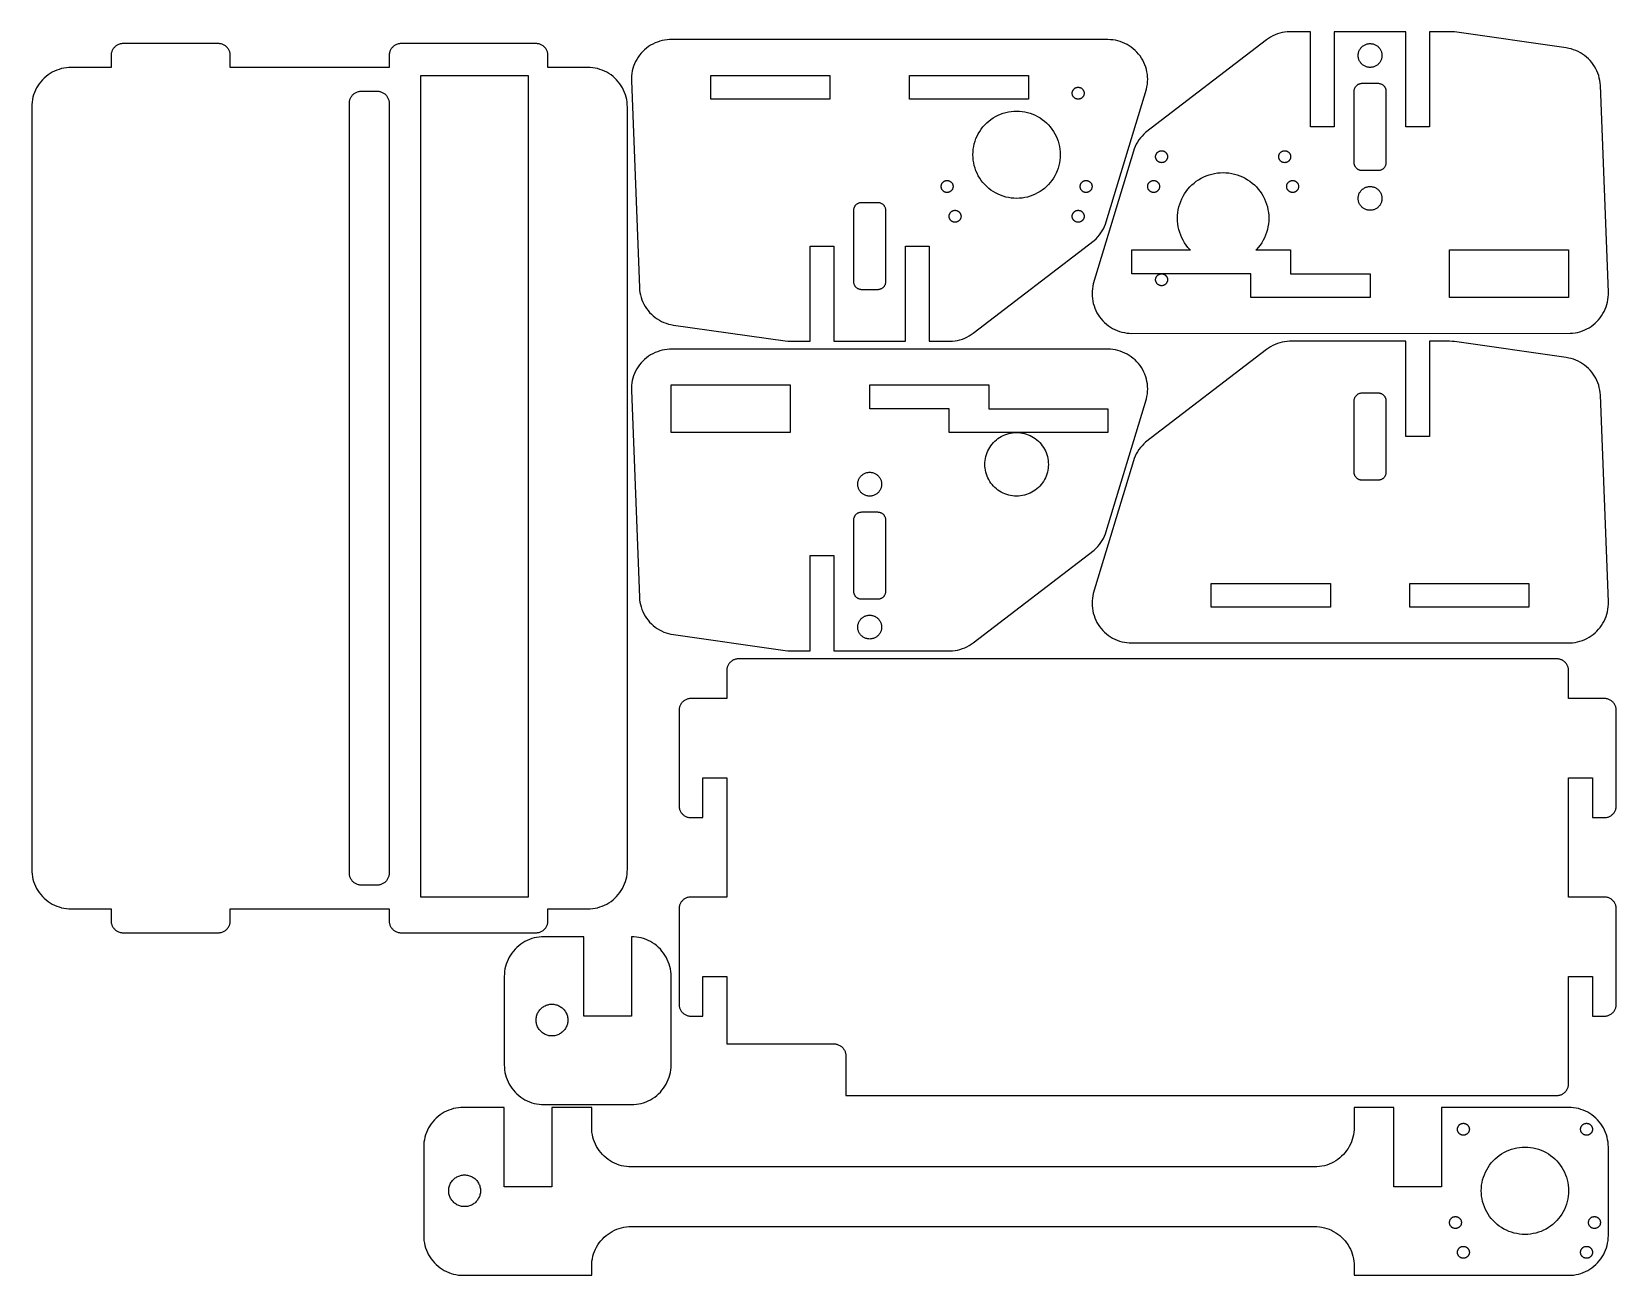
# Model space of a CAD drawing. Extents: x -109 to 290, y 410 to 723.
import ezdxf

# ---------------------------------------------------------------- set-up
doc = ezdxf.new("R2010")
doc.units = 0
doc.layers.get('0').update_dxf_attribs({"linetype": 'CONTINUOUS'})

msp = doc.modelspace()

# ---------------------------------------------------------------- linework, layer by layer
at = {"color": 7}
for p, q in [((203.74759, 722.3744), (203.17759, 722.1104)), ((204.33299, 722.6024), (203.74759, 722.3744)), ((204.93149, 722.7934), (204.33299, 722.6024)), ((205.54089, 722.9454), (204.93149, 722.7934)), ((206.15859, 723.0604), (205.54089, 722.9454)), ((206.78229, 723.1354), (206.15859, 723.0604)), ((207.40949, 723.1714), (206.78229, 723.1354)), ((212.66709, 723.1714), (207.40949, 723.1714)), ((212.66709, 699.17438), (212.66709, 723.1714)), ((236.66708, 723.1734), (218.66711, 723.1724)), ((218.66711, 723.1724), (218.66711, 699.17438)), ((236.66708, 699.17438), (236.66708, 723.1734)), ((242.66708, 723.1744), (242.66708, 699.17438)), ((247.66748, 723.174), (242.66708, 723.1744)), ((248.29538, 723.154), (247.66748, 723.174)), ((248.92078, 723.095), (248.29538, 723.154)), ((277.08168, 719.073), (248.92078, 723.095)), ((-89.12191, 718.2784), (-89.18591, 718.1014)), ((-89.04691, 718.4514), (-89.12191, 718.2784)), ((-88.96191, 718.6194), (-89.04691, 718.4514)), ((-88.86591, 718.7814), (-88.96191, 718.6194)), ((-88.75991, 718.9374), (-88.86591, 718.7814)), ((-88.64491, 719.0864), (-88.75991, 718.9374)), ((-88.51991, 719.2284), (-88.64491, 719.0864)), ((-88.38691, 719.3614), (-88.51991, 719.2284)), ((-88.24491, 719.4864), (-88.38691, 719.3614)), ((-88.09591, 719.6014), (-88.24491, 719.4864)), ((-87.93991, 719.7074), (-88.09591, 719.6014)), ((-87.77791, 719.8034), (-87.93991, 719.7074)), ((-87.60991, 719.8884), (-87.77791, 719.8034)), ((-87.43691, 719.9634), (-87.60991, 719.8884)), ((-87.25991, 720.0274), (-87.43691, 719.9634)), ((-87.07891, 720.0804), (-87.25991, 720.0274)), ((-86.89491, 720.1214), (-87.07891, 720.0804)), ((-86.70891, 720.1504), (-86.89491, 720.1214)), ((-86.52091, 720.1684), (-86.70891, 720.1504)), ((-86.33291, 720.1744), (-86.52091, 720.1684)), ((-62.33291, 720.1744), (-86.33291, 720.1744)), ((-62.14491, 720.1684), (-62.33291, 720.1744)), ((-61.95691, 720.1504), (-62.14491, 720.1684)), ((-61.77091, 720.1214), (-61.95691, 720.1504)), ((-61.58691, 720.0804), (-61.77091, 720.1214)), ((-61.40591, 720.0274), (-61.58691, 720.0804)), ((-61.22891, 719.9634), (-61.40591, 720.0274)), ((-61.05591, 719.8884), (-61.22891, 719.9634)), ((-60.88791, 719.8034), (-61.05591, 719.8884)), ((-60.72591, 719.7074), (-60.88791, 719.8034)), ((-60.56991, 719.6014), (-60.72591, 719.7074)), ((-60.42091, 719.4864), (-60.56991, 719.6014)), ((-60.27891, 719.3614), (-60.42091, 719.4864)), ((-60.14591, 719.2284), (-60.27891, 719.3614)), ((-60.02091, 719.0864), (-60.14591, 719.2284)), ((-59.90591, 718.9374), (-60.02091, 719.0864)), ((-59.79991, 718.7814), (-59.90591, 718.9374)), ((-59.70391, 718.6194), (-59.79991, 718.7814)), ((-59.61891, 718.4514), (-59.70391, 718.6194)), ((-59.54391, 718.2784), (-59.61891, 718.4514)), ((-59.47991, 718.1014), (-59.54391, 718.2784)), ((-19.121907, 718.2784), (-19.185907, 718.1014)), ((-19.046907, 718.4514), (-19.121907, 718.2784)), ((-18.961907, 718.6194), (-19.046907, 718.4514)), ((-18.865907, 718.7814), (-18.961907, 718.6194)), ((-18.759907, 718.9374), (-18.865907, 718.7814)), ((-18.644907, 719.0864), (-18.759907, 718.9374)), ((-18.519907, 719.2284), (-18.644907, 719.0864)), ((-18.386907, 719.3614), (-18.519907, 719.2284)), ((-18.244907, 719.4864), (-18.386907, 719.3614)), ((-18.095907, 719.6014), (-18.244907, 719.4864)), ((-17.939907, 719.7074), (-18.095907, 719.6014)), ((-17.777907, 719.8034), (-17.939907, 719.7074)), ((-17.609907, 719.8884), (-17.777907, 719.8034)), ((-17.436907, 719.9634), (-17.609907, 719.8884)), ((-17.259907, 720.0274), (-17.436907, 719.9634)), ((-17.078907, 720.0804), (-17.259907, 720.0274)), ((-16.894907, 720.1214), (-17.078907, 720.0804)), ((-16.708907, 720.1504), (-16.894907, 720.1214)), ((-16.520907, 720.1684), (-16.708907, 720.1504)), ((-16.332907, 720.1744), (-16.520907, 720.1684)), ((17.667093, 720.1744), (-16.332907, 720.1744)), ((17.855093, 720.1684), (17.667093, 720.1744)), ((18.043093, 720.1504), (17.855093, 720.1684)), ((18.229093, 720.1214), (18.043093, 720.1504)), ((18.413093, 720.0804), (18.229093, 720.1214)), ((18.594093, 720.0274), (18.413093, 720.0804)), ((18.771093, 719.9634), (18.594093, 720.0274)), ((18.944093, 719.8884), (18.771093, 719.9634)), ((19.112093, 719.8034), (18.944093, 719.8884)), ((19.274093, 719.7074), (19.112093, 719.8034)), ((19.430093, 719.6014), (19.274093, 719.7074)), ((19.579093, 719.4864), (19.430093, 719.6014)), ((19.721093, 719.3614), (19.579093, 719.4864)), ((19.854093, 719.2284), (19.721093, 719.3614)), ((19.979093, 719.0864), (19.854093, 719.2284)), ((20.094093, 718.9374), (19.979093, 719.0864)), ((20.200093, 718.7814), (20.094093, 718.9374)), ((20.296093, 718.6194), (20.200093, 718.7814)), ((20.381093, 718.4514), (20.296093, 718.6194)), ((20.456093, 718.2784), (20.381093, 718.4514)), ((20.520093, 718.1014), (20.456093, 718.2784)), ((45.001093, 718.6284), (44.546093, 718.1954)), ((45.483093, 719.0324), (45.001093, 718.6284)), ((45.988093, 719.4054), (45.483093, 719.0324)), ((46.516093, 719.7454), (45.988093, 719.4054)), ((47.065093, 720.0524), (46.516093, 719.7454)), ((47.631093, 720.3234), (47.065093, 720.0524)), ((48.214093, 720.5594), (47.631093, 720.3234)), ((48.810093, 720.7574), (48.214093, 720.5594)), ((49.417093, 720.9184), (48.810093, 720.7574)), ((50.033093, 721.0404), (49.417093, 720.9184)), ((50.656093, 721.1234), (50.033093, 721.0404)), ((51.283093, 721.1674), (50.656093, 721.1234)), ((161.66709, 721.1739), (51.283093, 721.1674)), ((162.29499, 721.1539), (161.66709, 721.1739)), ((162.92039, 721.0949), (162.29499, 721.1539)), ((163.54089, 720.9969), (162.92039, 721.0949)), ((164.15399, 720.8599), (163.54089, 720.9969)), ((164.75729, 720.6849), (164.15399, 720.8599)), ((165.34829, 720.4719), (164.75729, 720.6849)), ((165.92489, 720.2219), (165.34829, 720.4719)), ((166.48459, 719.9369), (165.92489, 720.2219)), ((167.02539, 719.6169), (166.48459, 719.9369)), ((167.54489, 719.2639), (167.02539, 719.6169)), ((168.04129, 718.8789), (167.54489, 719.2639)), ((168.51259, 718.4639), (168.04129, 718.8789)), ((168.95679, 718.0189), (168.51259, 718.4639)), ((201.58279, 721.1104), (171.14059, 697.75098)), ((202.09309, 721.4764), (201.58279, 721.1104)), ((202.62539, 721.8104), (202.09309, 721.4764)), ((203.17759, 722.1104), (202.62539, 721.8104)), ((224.81403, 718.1014), (224.87783, 718.2784)), ((224.87783, 718.2784), (224.95263, 718.4514)), ((224.95263, 718.4514), (225.03823, 718.6194)), ((225.03823, 718.6194), (225.13413, 718.7814)), ((225.13413, 718.7814), (225.24006, 718.9374)), ((225.24006, 718.9374), (225.35557, 719.0864)), ((225.35557, 719.0864), (225.4802, 719.2284)), ((225.4802, 719.2284), (225.61347, 719.3614)), ((225.61347, 719.3614), (225.75484, 719.4864)), ((225.75484, 719.4864), (225.90375, 719.6014)), ((225.90375, 719.6014), (226.05964, 719.7074)), ((226.05964, 719.7074), (226.22185, 719.8034)), ((226.22185, 719.8034), (226.38978, 719.8884)), ((226.38978, 719.8884), (226.56274, 719.9634)), ((226.56274, 719.9634), (226.74005, 720.0274)), ((226.74005, 720.0274), (226.92104, 720.0804)), ((226.92104, 720.0804), (227.10497, 720.1214)), ((227.10497, 720.1214), (227.29111, 720.1504)), ((227.29111, 720.1504), (227.47873, 720.1684)), ((227.47873, 720.1684), (227.66709, 720.1744)), ((227.66709, 720.1744), (227.85546, 720.1684)), ((227.85546, 720.1684), (228.04308, 720.1504)), ((228.04308, 720.1504), (228.22922, 720.1214)), ((228.22922, 720.1214), (228.41315, 720.0804)), ((228.41315, 720.0804), (228.59413, 720.0274)), ((228.59413, 720.0274), (228.77146, 719.9634)), ((228.77146, 719.9634), (228.94442, 719.8884)), ((228.94442, 719.8884), (229.11234, 719.8034)), ((229.11234, 719.8034), (229.27455, 719.7074)), ((229.27455, 719.7074), (229.43043, 719.6014)), ((229.43043, 719.6014), (229.57934, 719.4864)), ((229.57934, 719.4864), (229.72071, 719.3614)), ((229.72071, 719.3614), (229.85398, 719.2284)), ((229.85398, 719.2284), (229.97862, 719.0864)), ((229.97862, 719.0864), (230.09413, 718.9374)), ((230.09413, 718.9374), (230.20005, 718.7814)), ((230.20005, 718.7814), (230.29595, 718.6194)), ((230.29595, 718.6194), (230.38155, 718.4514)), ((230.38155, 718.4514), (230.45635, 718.2784)), ((230.45635, 718.2784), (230.52015, 718.1014)), ((277.70048, 718.965), (277.08168, 719.073)), ((278.31128, 718.818), (277.70048, 718.965)), ((278.91158, 718.633), (278.31128, 718.818)), ((279.49918, 718.411), (278.91158, 718.633)), ((280.07158, 718.152), (279.49918, 718.411)), ((-89.32691, 717.3624), (-89.33291, 717.1744)), ((-89.33291, 717.1744), (-89.33291, 714.1744)), ((-89.30891, 717.5504), (-89.32691, 717.3624)), ((-89.27991, 717.7364), (-89.30891, 717.5504)), ((-89.23891, 717.9204), (-89.27991, 717.7364)), ((-89.18591, 718.1014), (-89.23891, 717.9204)), ((-59.42691, 717.9204), (-59.47991, 718.1014)), ((-59.38591, 717.7364), (-59.42691, 717.9204)), ((-59.35691, 717.5504), (-59.38591, 717.7364)), ((-59.33891, 717.3624), (-59.35691, 717.5504)), ((-59.33291, 717.1744), (-59.33891, 717.3624)), ((-59.33291, 714.1744), (-59.33291, 717.1744)), ((-19.326907, 717.3624), (-19.332907, 717.1744)), ((-19.332907, 717.1744), (-19.332907, 714.1744)), ((-19.308907, 717.5504), (-19.326907, 717.3624)), ((-19.279907, 717.7364), (-19.308907, 717.5504)), ((-19.238907, 717.9204), (-19.279907, 717.7364)), ((-19.185907, 718.1014), (-19.238907, 717.9204)), ((20.573093, 717.9204), (20.520093, 718.1014)), ((20.614093, 717.7364), (20.573093, 717.9204)), ((20.643093, 717.5504), (20.614093, 717.7364)), ((20.661093, 717.3624), (20.643093, 717.5504)), ((20.667093, 717.1744), (20.661093, 717.3624)), ((20.667093, 714.1744), (20.667093, 717.1744)), ((42.235093, 714.4954), (42.045093, 713.8964)), ((42.462093, 715.0814), (42.235093, 714.4954)), ((42.725093, 715.6514), (42.462093, 715.0814)), ((43.024093, 716.2044), (42.725093, 715.6514)), ((43.357093, 716.7374), (43.024093, 716.2044)), ((43.723093, 717.2474), (43.357093, 716.7374)), ((44.120093, 717.7344), (43.723093, 717.2474)), ((44.546093, 718.1954), (44.120093, 717.7344)), ((169.37219, 717.5479), (168.95679, 718.0189)), ((169.75729, 717.0519), (169.37219, 717.5479)), ((170.11039, 716.5319), (169.75729, 717.0519)), ((170.43019, 715.9919), (170.11039, 716.5319)), ((170.71539, 715.4319), (170.43019, 715.9919)), ((170.96489, 714.8549), (170.71539, 715.4319)), ((171.17769, 714.2639), (170.96489, 714.8549)), ((171.35289, 713.6609), (171.17769, 714.2639)), ((224.66713, 717.1744), (224.67313, 717.3624)), ((224.67313, 716.9864), (224.66713, 717.1744)), ((224.67313, 717.3624), (224.69083, 717.5504)), ((224.69083, 716.7984), (224.67313, 716.9864)), ((224.69083, 717.5504), (224.72033, 717.7364)), ((224.72033, 716.6124), (224.69083, 716.7984)), ((224.72033, 717.7364), (224.76143, 717.9204)), ((224.76143, 716.4284), (224.72033, 716.6124)), ((224.76143, 717.9204), (224.81403, 718.1014)), ((224.81403, 716.2474), (224.76143, 716.4284)), ((224.87783, 716.0704), (224.81403, 716.2474)), ((224.95263, 715.8974), (224.87783, 716.0704)), ((225.03823, 715.7294), (224.95263, 715.8974)), ((225.13413, 715.5674), (225.03823, 715.7294)), ((225.24006, 715.4114), (225.13413, 715.5674)), ((225.35557, 715.2624), (225.24006, 715.4114)), ((225.4802, 715.1204), (225.35557, 715.2624)), ((225.61347, 714.9874), (225.4802, 715.1204)), ((225.75484, 714.8624), (225.61347, 714.9874)), ((225.90375, 714.7474), (225.75484, 714.8624)), ((226.05964, 714.6414), (225.90375, 714.7474)), ((226.22185, 714.5454), (226.05964, 714.6414)), ((226.38978, 714.4604), (226.22185, 714.5454)), ((226.56274, 714.3854), (226.38978, 714.4604)), ((226.74005, 714.3214), (226.56274, 714.3854)), ((226.92104, 714.2684), (226.74005, 714.3214)), ((227.10497, 714.2274), (226.92104, 714.2684)), ((227.29111, 714.1984), (227.10497, 714.2274)), ((228.22922, 714.2274), (228.04308, 714.1984)), ((228.41315, 714.2684), (228.22922, 714.2274)), ((228.59413, 714.3214), (228.41315, 714.2684)), ((228.77146, 714.3854), (228.59413, 714.3214)), ((228.94442, 714.4604), (228.77146, 714.3854)), ((229.11234, 714.5454), (228.94442, 714.4604)), ((229.27455, 714.6414), (229.11234, 714.5454)), ((229.43043, 714.7474), (229.27455, 714.6414)), ((229.57934, 714.8624), (229.43043, 714.7474)), ((229.72071, 714.9874), (229.57934, 714.8624)), ((229.85398, 715.1204), (229.72071, 714.9874)), ((229.97862, 715.2624), (229.85398, 715.1204)), ((230.09413, 715.4114), (229.97862, 715.2624)), ((230.20005, 715.5674), (230.09413, 715.4114)), ((230.29595, 715.7294), (230.20005, 715.5674)), ((230.38155, 715.8974), (230.29595, 715.7294)), ((230.45635, 716.0704), (230.38155, 715.8974)), ((230.52015, 716.2474), (230.45635, 716.0704)), ((230.52015, 718.1014), (230.57275, 717.9204)), ((230.57275, 716.4284), (230.52015, 716.2474)), ((230.57275, 717.9204), (230.61385, 717.7364)), ((230.61385, 716.6124), (230.57275, 716.4284)), ((230.61385, 717.7364), (230.64335, 717.5504)), ((230.64335, 716.7984), (230.61385, 716.6124)), ((230.64335, 717.5504), (230.66105, 717.3624)), ((230.66105, 716.9864), (230.64335, 716.7984)), ((230.66105, 717.3624), (230.66705, 717.1744)), ((230.66705, 717.1744), (230.66105, 716.9864)), ((280.62658, 717.858), (280.07158, 718.152)), ((281.16208, 717.529), (280.62658, 717.858)), ((281.67588, 717.168), (281.16208, 717.529)), ((282.16598, 716.775), (281.67588, 717.168)), ((282.63038, 716.352), (282.16598, 716.775)), ((283.06728, 715.9), (282.63038, 716.352)), ((283.47508, 715.422), (283.06728, 715.9)), ((283.85198, 714.92), (283.47508, 715.422)), ((284.19658, 714.395), (283.85198, 714.92)), ((284.50758, 713.849), (284.19658, 714.395)), ((-107.03791, 710.5484), (-107.42291, 710.0524)), ((-106.62291, 711.0194), (-107.03791, 710.5484)), ((-106.17791, 711.4644), (-106.62291, 711.0194)), ((-105.70691, 711.8794), (-106.17791, 711.4644)), ((-105.21091, 712.2644), (-105.70691, 711.8794)), ((-104.69091, 712.6174), (-105.21091, 712.2644)), ((-104.15091, 712.9374), (-104.69091, 712.6174)), ((-103.59091, 713.2224), (-104.15091, 712.9374)), ((-103.01391, 713.4724), (-103.59091, 713.2224)), ((-102.42291, 713.6854), (-103.01391, 713.4724)), ((-101.81991, 713.8604), (-102.42291, 713.6854)), ((-101.20691, 713.9974), (-101.81991, 713.8604)), ((-100.58591, 714.0954), (-101.20691, 713.9974)), ((-99.96091, 714.1544), (-100.58591, 714.0954)), ((-99.33291, 714.1744), (-99.96091, 714.1544)), ((-89.33291, 714.1744), (-99.33291, 714.1744)), ((-19.332907, 714.1744), (-59.33291, 714.1744)), ((-11.332907, 505.1744), (-11.332907, 712.1744)), ((-11.332907, 712.1744), (15.667093, 712.1744)), ((15.667093, 712.1744), (15.667093, 505.1744)), ((30.667093, 714.1744), (20.667093, 714.1744)), ((31.295093, 714.1544), (30.667093, 714.1744)), ((31.920093, 714.0954), (31.295093, 714.1544)), ((32.541093, 713.9974), (31.920093, 714.0954)), ((33.154093, 713.8604), (32.541093, 713.9974)), ((33.757093, 713.6854), (33.154093, 713.8604)), ((34.348093, 713.4724), (33.757093, 713.6854)), ((34.925093, 713.2224), (34.348093, 713.4724)), ((35.485093, 712.9374), (34.925093, 713.2224)), ((36.025093, 712.6174), (35.485093, 712.9374)), ((36.545093, 712.2644), (36.025093, 712.6174)), ((37.041093, 711.8794), (36.545093, 712.2644)), ((37.512093, 711.4644), (37.041093, 711.8794)), ((37.957093, 711.0194), (37.512093, 711.4644)), ((38.372093, 710.5484), (37.957093, 711.0194)), ((38.757093, 710.0524), (38.372093, 710.5484)), ((41.705093, 712.0454), (41.670093, 711.4184)), ((41.670093, 711.4184), (41.674093, 710.7904)), ((41.674093, 710.7904), (43.678093, 658.70858)), ((41.779093, 712.6694), (41.705093, 712.0454)), ((41.893093, 713.2874), (41.779093, 712.6694)), ((42.045093, 713.8964), (41.893093, 713.2874)), ((61.667093, 706.17438), (61.667093, 712.1744)), ((61.667093, 712.1744), (91.667093, 712.1744)), ((91.667093, 712.1744), (91.667093, 706.17438)), ((111.66709, 706.17438), (111.66709, 712.1744)), ((111.66709, 712.1744), (141.66709, 712.1744)), ((141.66709, 712.1744), (141.66709, 706.17438)), ((171.48999, 713.0479), (171.35289, 713.6609)), ((171.58819, 712.4269), (171.48999, 713.0479)), ((171.64739, 711.8019), (171.58819, 712.4269)), ((171.58819, 709.9209), (171.64739, 710.5459)), ((171.66709, 711.1739), (171.64739, 711.8019)), ((171.64739, 710.5459), (171.66709, 711.1739)), ((227.47873, 714.1804), (227.29111, 714.1984)), ((227.66709, 714.1744), (227.47873, 714.1804)), ((227.85546, 714.1804), (227.66709, 714.1744)), ((228.04308, 714.1984), (227.85546, 714.1804)), ((284.78368, 713.284), (284.50758, 713.849)), ((285.02378, 712.704), (284.78368, 713.284)), ((285.22698, 712.109), (285.02378, 712.704)), ((285.39238, 711.503), (285.22698, 712.109)), ((285.51948, 710.888), (285.39238, 711.503)), ((285.60768, 710.266), (285.51948, 710.888)), ((285.65658, 709.64), (285.60768, 710.266)), ((-109.01891, 706.66128), (-109.15591, 706.04818)), ((-108.84391, 707.26459), (-109.01891, 706.66128)), ((-108.63091, 707.85559), (-108.84391, 707.26459)), ((-108.38091, 708.43219), (-108.63091, 707.85559)), ((-108.09591, 708.9919), (-108.38091, 708.43219)), ((-107.77591, 709.5324), (-108.09591, 708.9919)), ((-107.42291, 710.0524), (-107.77591, 709.5324)), ((-29.18591, 706.10128), (-29.12191, 706.27868)), ((-29.12191, 706.27868), (-29.04691, 706.45158)), ((-29.04691, 706.45158), (-28.96191, 706.61958)), ((-28.96191, 706.61958), (-28.86591, 706.78178)), ((-28.86591, 706.78178), (-28.75991, 706.93768)), ((-28.75991, 706.93768), (-28.64491, 707.08658)), ((-28.64491, 707.08658), (-28.51991, 707.22788)), ((-28.51991, 707.22788), (-28.38691, 707.36118)), ((-28.38691, 707.36118), (-28.24491, 707.48578)), ((-28.24491, 707.48578), (-28.09591, 707.60129)), ((-28.09591, 707.60129), (-27.93991, 707.70729)), ((-27.93991, 707.70729), (-27.77791, 707.80319)), ((-27.77791, 707.80319), (-27.60991, 707.88879)), ((-27.60991, 707.88879), (-27.43691, 707.96359)), ((-27.43691, 707.96359), (-27.25991, 708.02749)), ((-27.25991, 708.02749), (-27.07891, 708.07999)), ((-27.07891, 708.07999), (-26.89491, 708.12119)), ((-26.89491, 708.12119), (-26.70891, 708.15059)), ((-26.70891, 708.15059), (-26.52091, 708.16839)), ((-26.52091, 708.16839), (-26.33291, 708.17439)), ((-26.33291, 708.17439), (-22.332907, 708.17439)), ((-22.332907, 708.17439), (-22.144907, 708.16839)), ((-22.144907, 708.16839), (-21.956907, 708.15059)), ((-21.956907, 708.15059), (-21.770907, 708.12119)), ((-21.770907, 708.12119), (-21.586907, 708.07999)), ((-21.586907, 708.07999), (-21.405907, 708.02749)), ((-21.405907, 708.02749), (-21.228907, 707.96359)), ((-21.228907, 707.96359), (-21.055907, 707.88879)), ((-21.055907, 707.88879), (-20.887907, 707.80319)), ((-20.887907, 707.80319), (-20.725907, 707.70729)), ((-20.725907, 707.70729), (-20.569907, 707.60129)), ((-20.569907, 707.60129), (-20.420907, 707.48578)), ((-20.420907, 707.48578), (-20.278907, 707.36118)), ((-20.278907, 707.36118), (-20.145907, 707.22788)), ((-20.145907, 707.22788), (-20.020907, 707.08658)), ((-20.020907, 707.08658), (-19.905907, 706.93768)), ((-19.905907, 706.93768), (-19.799907, 706.78178)), ((-19.799907, 706.78178), (-19.703907, 706.61958)), ((-19.703907, 706.61958), (-19.618907, 706.45158)), ((-19.618907, 706.45158), (-19.543907, 706.27868)), ((-19.543907, 706.27868), (-19.479907, 706.10128)), ((39.110093, 709.5324), (38.757093, 710.0524)), ((39.430093, 708.9919), (39.110093, 709.5324)), ((39.715093, 708.43219), (39.430093, 708.9919)), ((39.965093, 707.85559), (39.715093, 708.43219)), ((40.178093, 707.26459), (39.965093, 707.85559)), ((40.353093, 706.66128), (40.178093, 707.26459)), ((40.490093, 706.04818), (40.353093, 706.66128)), ((152.66689, 707.6742), (152.66989, 707.7684)), ((152.66989, 707.58), (152.66689, 707.6742)), ((152.66989, 707.7684), (152.67889, 707.8622)), ((152.67889, 707.4862), (152.66989, 707.58)), ((152.67889, 707.8622), (152.69369, 707.9553)), ((152.69369, 707.3931), (152.67889, 707.4862)), ((152.69369, 707.9553), (152.71419, 708.0472)), ((152.71419, 707.3012), (152.69369, 707.3931)), ((152.71419, 708.0472), (152.74049, 708.1377)), ((152.74049, 707.2107), (152.71419, 707.3012)), ((152.74049, 708.1377), (152.77239, 708.2264)), ((152.77239, 707.122), (152.74049, 707.2107)), ((152.77239, 708.2264), (152.80979, 708.3129)), ((152.80979, 707.0355), (152.77239, 707.122)), ((152.80979, 708.3129), (152.85259, 708.3968)), ((152.85259, 706.9516), (152.80979, 707.0355)), ((152.85259, 708.3968), (152.90059, 708.4779)), ((152.90059, 706.8705), (152.85259, 706.9516)), ((152.90059, 708.4779), (152.95359, 708.5559)), ((152.95359, 706.7925), (152.90059, 706.8705)), ((152.95359, 708.5559), (153.01129, 708.6303)), ((153.01129, 706.7181), (152.95359, 706.7925)), ((153.01129, 708.6303), (153.07359, 708.701)), ((153.07359, 706.6474), (153.01129, 706.7181)), ((153.07359, 708.701), (153.14029, 708.7676)), ((153.14029, 706.5807), (153.07359, 706.6474)), ((153.14029, 708.7676), (153.21099, 708.83)), ((153.21099, 706.5184), (153.14029, 706.5807)), ((153.21099, 708.83), (153.28539, 708.8877)), ((153.28539, 706.4607), (153.21099, 706.5184)), ((153.28539, 708.8877), (153.36339, 708.9407)), ((153.36339, 706.4077), (153.28539, 706.4607)), ((153.36339, 708.9407), (153.44449, 708.9887)), ((153.44449, 706.3597), (153.36339, 706.4077)), ((153.44449, 708.9887), (153.52839, 709.0314)), ((153.52839, 706.3169), (153.44449, 706.3597)), ((153.52839, 709.0314), (153.61489, 709.0689)), ((153.61489, 706.2795), (153.52839, 706.3169)), ((153.61489, 709.0689), (153.70359, 709.1008)), ((153.70359, 706.2476), (153.61489, 706.2795)), ((153.70359, 709.1008), (153.79409, 709.1271)), ((153.79409, 706.2213), (153.70359, 706.2476)), ((153.79409, 709.1271), (153.88599, 709.1476)), ((153.88599, 709.1476), (153.97909, 709.1624)), ((153.97909, 709.1624), (154.07289, 709.1714)), ((154.07289, 709.1714), (154.16709, 709.1744)), ((154.16709, 709.1744), (154.26129, 709.1714)), ((154.26129, 709.1714), (154.35509, 709.1624)), ((154.35509, 709.1624), (154.44819, 709.1476)), ((154.44819, 709.1476), (154.54009, 709.1271)), ((154.54009, 709.1271), (154.63059, 709.1008)), ((154.63059, 706.2476), (154.54009, 706.2213)), ((154.63059, 709.1008), (154.71929, 709.0689)), ((154.71929, 706.2795), (154.63059, 706.2476)), ((154.71929, 709.0689), (154.80579, 709.0314)), ((154.80579, 706.3169), (154.71929, 706.2795)), ((154.80579, 709.0314), (154.88969, 708.9887)), ((154.88969, 706.3597), (154.80579, 706.3169)), ((154.88969, 708.9887), (154.97079, 708.9407)), ((154.97079, 706.4077), (154.88969, 706.3597)), ((154.97079, 708.9407), (155.04879, 708.8877)), ((155.04879, 706.4607), (154.97079, 706.4077)), ((155.04879, 708.8877), (155.12319, 708.83)), ((155.12319, 706.5184), (155.04879, 706.4607)), ((155.12319, 708.83), (155.19389, 708.7676)), ((155.19389, 706.5807), (155.12319, 706.5184)), ((155.19389, 708.7676), (155.26049, 708.701)), ((155.26049, 706.6474), (155.19389, 706.5807)), ((155.26049, 708.701), (155.32289, 708.6303)), ((155.32289, 706.7181), (155.26049, 706.6474)), ((155.32289, 708.6303), (155.38059, 708.5559)), ((155.38059, 706.7925), (155.32289, 706.7181)), ((155.38059, 708.5559), (155.43359, 708.4779)), ((155.43359, 706.8705), (155.38059, 706.7925)), ((155.43359, 708.4779), (155.48159, 708.3968)), ((155.48159, 706.9516), (155.43359, 706.8705)), ((155.48159, 708.3968), (155.52429, 708.3129)), ((155.52429, 707.0355), (155.48159, 706.9516)), ((155.52429, 708.3129), (155.56179, 708.2264)), ((155.56179, 707.122), (155.52429, 707.0355)), ((155.56179, 708.2264), (155.59369, 708.1377)), ((155.59369, 707.2107), (155.56179, 707.122)), ((155.59369, 708.1377), (155.61999, 708.0472)), ((155.61999, 707.3012), (155.59369, 707.2107)), ((155.61999, 708.0472), (155.64049, 707.9553)), ((155.64049, 707.3931), (155.61999, 707.3012)), ((155.64049, 707.9553), (155.65529, 707.8622)), ((155.65529, 707.4862), (155.64049, 707.3931)), ((155.65529, 707.8622), (155.66429, 707.7684)), ((155.66429, 707.58), (155.65529, 707.4862)), ((155.66429, 707.7684), (155.66729, 707.6742)), ((155.66729, 707.6742), (155.66429, 707.58)), ((161.23729, 675.27378), (171.35289, 708.687)), ((171.35289, 708.687), (171.48999, 709.2999)), ((171.48999, 709.2999), (171.58819, 709.9209)), ((223.66694, 708.17439), (223.67094, 708.29999)), ((223.66694, 690.17438), (223.66694, 708.17439)), ((223.67094, 708.29999), (223.68274, 708.42509)), ((223.68274, 708.42509), (223.70244, 708.54919)), ((223.70244, 708.54919), (223.72984, 708.6718)), ((223.72984, 708.6718), (223.76494, 708.7924)), ((223.76494, 708.7924), (223.80754, 708.9106)), ((223.80754, 708.9106), (223.85744, 709.0259)), ((223.85744, 709.0259), (223.91444, 709.1379)), ((223.91444, 709.1379), (223.97844, 709.2464)), ((223.97844, 709.2464), (224.04904, 709.3504)), ((224.04904, 709.3504), (224.12604, 709.4494)), ((224.12604, 709.4494), (224.20914, 709.5434)), ((224.20914, 709.5434), (224.29804, 709.6324)), ((224.29804, 709.6324), (224.39224, 709.7154)), ((224.39224, 709.7154), (224.49154, 709.7924)), ((224.49154, 709.7924), (224.59547, 709.8634)), ((224.59547, 709.8634), (224.7036, 709.9274)), ((224.7036, 709.9274), (224.81556, 709.9844)), ((224.81556, 709.9844), (224.93087, 710.0344)), ((224.93087, 710.0344), (225.04908, 710.0764)), ((225.04908, 710.0764), (225.16973, 710.1114)), ((225.16973, 710.1114), (225.29235, 710.1394)), ((225.29235, 710.1394), (225.41645, 710.1584)), ((225.41645, 710.1584), (225.54153, 710.1704)), ((225.54153, 710.1704), (225.66711, 710.1744)), ((225.66711, 710.1744), (229.66708, 710.1744)), ((229.66708, 710.1744), (229.79266, 710.1704)), ((229.79266, 710.1704), (229.91774, 710.1584)), ((229.91774, 710.1584), (230.04184, 710.1394)), ((230.04184, 710.1394), (230.16446, 710.1114)), ((230.16446, 710.1114), (230.28511, 710.0764)), ((230.28511, 710.0764), (230.40332, 710.0344)), ((230.40332, 710.0344), (230.51863, 709.9844)), ((230.51863, 709.9844), (230.63058, 709.9274)), ((230.63058, 709.9274), (230.73872, 709.8634)), ((230.73872, 709.8634), (230.84265, 709.7924)), ((230.84265, 709.7924), (230.94195, 709.7154)), ((230.94195, 709.7154), (231.03615, 709.6324)), ((231.03615, 709.6324), (231.12505, 709.5434)), ((231.12505, 709.5434), (231.20815, 709.4494)), ((231.20815, 709.4494), (231.28515, 709.3504)), ((231.28515, 709.3504), (231.35575, 709.2464)), ((231.35575, 709.2464), (231.41975, 709.1379)), ((231.41975, 709.1379), (231.47675, 709.0259)), ((231.47675, 709.0259), (231.52665, 708.9106)), ((231.52665, 708.9106), (231.56925, 708.7924)), ((231.56925, 708.7924), (231.60435, 708.6718)), ((231.60435, 708.6718), (231.63175, 708.54919)), ((231.63175, 708.54919), (231.65135, 708.42509)), ((231.65135, 708.42509), (231.66315, 708.29999)), ((231.66315, 708.29999), (231.66715, 708.17439)), ((231.66715, 708.17439), (231.66715, 690.17438)), ((287.66008, 657.55828), (285.65658, 709.64)), ((-109.31291, 704.80228), (-109.33291, 704.17438)), ((-109.33291, 704.17438), (-109.33291, 512.17437)), ((-109.25391, 705.42768), (-109.31291, 704.80228)), ((-109.15591, 706.04818), (-109.25391, 705.42768)), ((-29.33291, 705.17427), (-29.32691, 705.36267)), ((-29.33291, 511.17427), (-29.33291, 705.17427)), ((-29.32691, 705.36267), (-29.30891, 705.55027)), ((-29.30891, 705.55027), (-29.27991, 705.73637)), ((-29.27991, 705.73637), (-29.23891, 705.92037)), ((-29.23891, 705.92037), (-29.18591, 706.10128)), ((-19.479907, 706.10128), (-19.426907, 705.92037)), ((-19.426907, 705.92037), (-19.385907, 705.73637)), ((-19.385907, 705.73637), (-19.356907, 705.55027)), ((-19.356907, 705.55027), (-19.338907, 705.36267)), ((-19.338907, 705.36267), (-19.332907, 705.17427)), ((-19.332907, 705.17427), (-19.332907, 511.17427)), ((40.588093, 705.42768), (40.490093, 706.04818)), ((40.647093, 704.80228), (40.588093, 705.42768)), ((40.667093, 704.17438), (40.647093, 704.80228)), ((40.667093, 512.17437), (40.667093, 704.17438)), ((91.667093, 706.17438), (61.667093, 706.17438)), ((141.66709, 706.17438), (111.66709, 706.17438)), ((133.98349, 702.12748), (134.61769, 702.40188)), ((134.61769, 702.40188), (135.26789, 702.63598)), ((135.26789, 702.63598), (135.93149, 702.82878)), ((135.93149, 702.82878), (136.60589, 702.97948)), ((136.60589, 702.97948), (137.28839, 703.08768)), ((137.28839, 703.08768), (137.97639, 703.15268)), ((137.97639, 703.15268), (138.66709, 703.17438)), ((138.66709, 703.17438), (139.35779, 703.15268)), ((139.35779, 703.15268), (140.04579, 703.08768)), ((140.04579, 703.08768), (140.72829, 702.97948)), ((140.72829, 702.97948), (141.40269, 702.82878)), ((141.40269, 702.82878), (142.06629, 702.63598)), ((142.06629, 702.63598), (142.71649, 702.40188)), ((142.71649, 702.40188), (143.35069, 702.12748)), ((153.88599, 706.2008), (153.79409, 706.2213)), ((153.97909, 706.186), (153.88599, 706.2008)), ((154.07289, 706.177), (153.97909, 706.186)), ((154.16709, 706.174), (154.07289, 706.177)), ((154.26129, 706.177), (154.16709, 706.174)), ((154.35509, 706.186), (154.26129, 706.177)), ((154.44819, 706.2008), (154.35509, 706.186)), ((154.54009, 706.2213), (154.44819, 706.2008)), ((129.37949, 698.06848), (129.76789, 698.63998)), ((129.76789, 698.63998), (130.19149, 699.18608)), ((130.19149, 699.18608), (130.64849, 699.70438)), ((130.64849, 699.70438), (131.13709, 700.19298)), ((131.13709, 700.19298), (131.65539, 700.64998)), ((131.65539, 700.64998), (132.20149, 701.07358)), ((132.20149, 701.07358), (132.77299, 701.46198)), ((132.77299, 701.46198), (133.36779, 701.81378)), ((133.36779, 701.81378), (133.98349, 702.12748)), ((143.35069, 702.12748), (143.96639, 701.81378)), ((143.96639, 701.81378), (144.56119, 701.46198)), ((144.56119, 701.46198), (145.13269, 701.07358)), ((145.13269, 701.07358), (145.67879, 700.64998)), ((145.67879, 700.64998), (146.19709, 700.19298)), ((146.19709, 700.19298), (146.68569, 699.70438)), ((146.68569, 699.70438), (147.14269, 699.18608)), ((147.14269, 699.18608), (147.56629, 698.63998)), ((147.56629, 698.63998), (147.95469, 698.06848)), ((218.66711, 699.17438), (212.66709, 699.17438)), ((242.66708, 699.17438), (236.66708, 699.17438)), ((127.86199, 694.23558), (128.01269, 694.90998)), ((128.01269, 694.90998), (128.20549, 695.57358)), ((128.20549, 695.57358), (128.43959, 696.22378)), ((128.43959, 696.22378), (128.71399, 696.85798)), ((128.71399, 696.85798), (129.02769, 697.47368)), ((129.02769, 697.47368), (129.37949, 698.06848)), ((147.95469, 698.06848), (148.30649, 697.47368)), ((148.30649, 697.47368), (148.62019, 696.85798)), ((148.62019, 696.85798), (148.89459, 696.22378)), ((148.89459, 696.22378), (149.12869, 695.57358)), ((149.12869, 695.57358), (149.32149, 694.90998)), ((149.32149, 694.90998), (149.47219, 694.23558)), ((168.80979, 694.81638), (168.53579, 694.25108)), ((169.11869, 695.36338), (168.80979, 694.81638)), ((169.46139, 695.88988), (169.11869, 695.36338)), ((169.83649, 696.39388), (169.46139, 695.88988)), ((170.24249, 696.87328), (169.83649, 696.39388)), ((170.67779, 697.32618), (170.24249, 696.87328)), ((171.14059, 697.75098), (170.67779, 697.32618)), ((127.66709, 692.17438), (127.68879, 692.86508)), ((127.68879, 691.48368), (127.66709, 692.17438)), ((127.68879, 692.86508), (127.75379, 693.55308)), ((127.75379, 690.79568), (127.68879, 691.48368)), ((127.75379, 693.55308), (127.86199, 694.23558)), ((127.86199, 690.11318), (127.75379, 690.79568)), ((149.47219, 694.23558), (149.58039, 693.55308)), ((149.58039, 690.79568), (149.47219, 690.11318)), ((149.58039, 693.55308), (149.64539, 692.86508)), ((149.64539, 691.48368), (149.58039, 690.79568)), ((149.64539, 692.86508), (149.66709, 692.17438)), ((149.66709, 692.17438), (149.64539, 691.48368)), ((168.09689, 693.07448), (157.98129, 659.66128)), ((168.29789, 693.66968), (168.09689, 693.07448)), ((168.53579, 694.25108), (168.29789, 693.66968)), ((173.66689, 691.67418), (173.66989, 691.76838)), ((173.66989, 691.57998), (173.66689, 691.67418)), ((173.66989, 691.76838), (173.67889, 691.86218)), ((173.67889, 691.48618), (173.66989, 691.57998)), ((173.67889, 691.86218), (173.69369, 691.95528)), ((173.69369, 691.39308), (173.67889, 691.48618)), ((173.69369, 691.95528), (173.71419, 692.04718)), ((173.71419, 691.30118), (173.69369, 691.39308)), ((173.71419, 692.04718), (173.74049, 692.13768)), ((173.74049, 691.21068), (173.71419, 691.30118)), ((173.74049, 692.13768), (173.77239, 692.22638)), ((173.77239, 691.12198), (173.74049, 691.21068)), ((173.77239, 692.22638), (173.80989, 692.31288)), ((173.80989, 691.03548), (173.77239, 691.12198)), ((173.80989, 692.31288), (173.85259, 692.39678)), ((173.85259, 690.95158), (173.80989, 691.03548)), ((173.85259, 692.39678), (173.90059, 692.47788)), ((173.90059, 690.87048), (173.85259, 690.95158)), ((173.90059, 692.47788), (173.95359, 692.55588)), ((173.95359, 690.79248), (173.90059, 690.87048)), ((173.95359, 692.55588), (174.01129, 692.63028)), ((174.01129, 690.71808), (173.95359, 690.79248)), ((174.01129, 692.63028), (174.07369, 692.70098)), ((174.07369, 690.64738), (174.01129, 690.71808)), ((174.07369, 692.70098), (174.14029, 692.76758)), ((174.14029, 690.58068), (174.07369, 690.64738)), ((174.14029, 692.76758), (174.21099, 692.82998)), ((174.21099, 690.51838), (174.14029, 690.58068)), ((174.21099, 692.82998), (174.28539, 692.88768)), ((174.28539, 690.46068), (174.21099, 690.51838)), ((174.28539, 692.88768), (174.36339, 692.94068)), ((174.36339, 690.40768), (174.28539, 690.46068)), ((174.36339, 692.94068), (174.44449, 692.98868)), ((174.44449, 690.35968), (174.36339, 690.40768)), ((174.44449, 692.98868), (174.52839, 693.03138)), ((174.52839, 690.31688), (174.44449, 690.35968)), ((174.52839, 693.03138), (174.61489, 693.06888)), ((174.61489, 690.27948), (174.52839, 690.31688)), ((174.61489, 693.06888), (174.70359, 693.10078)), ((174.70359, 690.24758), (174.61489, 690.27948)), ((174.70359, 693.10078), (174.79409, 693.12708)), ((174.79409, 693.12708), (174.88599, 693.14758)), ((174.88599, 693.14758), (174.97909, 693.16238)), ((174.97909, 693.16238), (175.07289, 693.17138)), ((175.07289, 693.17138), (175.16709, 693.17438)), ((175.16709, 693.17438), (175.26129, 693.17138)), ((175.26129, 693.17138), (175.35509, 693.16238)), ((175.35509, 693.16238), (175.44819, 693.14758)), ((175.44819, 693.14758), (175.54009, 693.12708)), ((175.54009, 693.12708), (175.63059, 693.10078)), ((175.63059, 693.10078), (175.71929, 693.06888)), ((175.71929, 690.27948), (175.63059, 690.24758)), ((175.71929, 693.06888), (175.80579, 693.03138)), ((175.80579, 690.31688), (175.71929, 690.27948)), ((175.80579, 693.03138), (175.88969, 692.98868)), ((175.88969, 690.35968), (175.80579, 690.31688)), ((175.88969, 692.98868), (175.97079, 692.94068)), ((175.97079, 690.40768), (175.88969, 690.35968)), ((175.97079, 692.94068), (176.04879, 692.88768)), ((176.04879, 690.46068), (175.97079, 690.40768)), ((176.04879, 692.88768), (176.12319, 692.82998)), ((176.12319, 690.51838), (176.04879, 690.46068)), ((176.12319, 692.82998), (176.19389, 692.76758)), ((176.19389, 690.58068), (176.12319, 690.51838)), ((176.19389, 692.76758), (176.26059, 692.70098)), ((176.26059, 690.64738), (176.19389, 690.58068)), ((176.26059, 692.70098), (176.32289, 692.63028)), ((176.32289, 690.71808), (176.26059, 690.64738)), ((176.32289, 692.63028), (176.38059, 692.55588)), ((176.38059, 690.79248), (176.32289, 690.71808)), ((176.38059, 692.55588), (176.43359, 692.47788)), ((176.43359, 690.87048), (176.38059, 690.79248)), ((176.43359, 692.47788), (176.48159, 692.39678)), ((176.48159, 690.95158), (176.43359, 690.87048)), ((176.48159, 692.39678), (176.52439, 692.31288)), ((176.52439, 691.03548), (176.48159, 690.95158)), ((176.52439, 692.31288), (176.56179, 692.22638)), ((176.56179, 691.12198), (176.52439, 691.03548)), ((176.56179, 692.22638), (176.59369, 692.13768)), ((176.59369, 691.21068), (176.56179, 691.12198)), ((176.59369, 692.13768), (176.61999, 692.04718)), ((176.61999, 691.30118), (176.59369, 691.21068)), ((176.61999, 692.04718), (176.64049, 691.95528)), ((176.64049, 691.39308), (176.61999, 691.30118)), ((176.64049, 691.95528), (176.65529, 691.86218)), ((176.65529, 691.48618), (176.64049, 691.39308)), ((176.65529, 691.86218), (176.66429, 691.76838)), ((176.66429, 691.57998), (176.65529, 691.48618)), ((176.66429, 691.76838), (176.66729, 691.67418)), ((176.66729, 691.67418), (176.66429, 691.57998)), ((204.66689, 691.67418), (204.66989, 691.76838)), ((204.66989, 691.57998), (204.66689, 691.67418)), ((204.66989, 691.76838), (204.67889, 691.86218)), ((204.67889, 691.48618), (204.66989, 691.57998)), ((204.67889, 691.86218), (204.69369, 691.95528)), ((204.69369, 691.39308), (204.67889, 691.48618)), ((204.69369, 691.95528), (204.71419, 692.04718)), ((204.71419, 691.30118), (204.69369, 691.39308)), ((204.71419, 692.04718), (204.74049, 692.13768)), ((204.74049, 691.21068), (204.71419, 691.30118)), ((204.74049, 692.13768), (204.77239, 692.22638)), ((204.77239, 691.12198), (204.74049, 691.21068)), ((204.77239, 692.22638), (204.80979, 692.31288)), ((204.80979, 691.03548), (204.77239, 691.12198)), ((204.80979, 692.31288), (204.85259, 692.39678)), ((204.85259, 690.95158), (204.80979, 691.03548)), ((204.85259, 692.39678), (204.90059, 692.47788)), ((204.90059, 690.87048), (204.85259, 690.95158)), ((204.90059, 692.47788), (204.95359, 692.55588)), ((204.95359, 690.79248), (204.90059, 690.87048)), ((204.95359, 692.55588), (205.01129, 692.63028)), ((205.01129, 690.71808), (204.95359, 690.79248)), ((205.01129, 692.63028), (205.07359, 692.70098)), ((205.07359, 690.64738), (205.01129, 690.71808)), ((205.07359, 692.70098), (205.14029, 692.76758)), ((205.14029, 690.58068), (205.07359, 690.64738)), ((205.14029, 692.76758), (205.21099, 692.82998)), ((205.21099, 690.51838), (205.14029, 690.58068)), ((205.21099, 692.82998), (205.28539, 692.88768)), ((205.28539, 690.46068), (205.21099, 690.51838)), ((205.28539, 692.88768), (205.36339, 692.94068)), ((205.36339, 690.40768), (205.28539, 690.46068)), ((205.36339, 692.94068), (205.44449, 692.98868)), ((205.44449, 690.35968), (205.36339, 690.40768)), ((205.44449, 692.98868), (205.52839, 693.03138)), ((205.52839, 690.31688), (205.44449, 690.35968)), ((205.52839, 693.03138), (205.61489, 693.06888)), ((205.61489, 690.27948), (205.52839, 690.31688)), ((205.61489, 693.06888), (205.70359, 693.10078)), ((205.70359, 690.24758), (205.61489, 690.27948)), ((205.70359, 693.10078), (205.79409, 693.12708)), ((205.79409, 693.12708), (205.88599, 693.14758)), ((205.88599, 693.14758), (205.97909, 693.16238)), ((205.97909, 693.16238), (206.07289, 693.17138)), ((206.07289, 693.17138), (206.16709, 693.17438)), ((206.16709, 693.17438), (206.26129, 693.17138)), ((206.26129, 693.17138), (206.35509, 693.16238)), ((206.35509, 693.16238), (206.44819, 693.14758)), ((206.44819, 693.14758), (206.54009, 693.12708)), ((206.54009, 693.12708), (206.63059, 693.10078)), ((206.63059, 693.10078), (206.71929, 693.06888)), ((206.71929, 690.27948), (206.63059, 690.24758)), ((206.71929, 693.06888), (206.80579, 693.03138)), ((206.80579, 690.31688), (206.71929, 690.27948)), ((206.80579, 693.03138), (206.88969, 692.98868)), ((206.88969, 690.35968), (206.80579, 690.31688)), ((206.88969, 692.98868), (206.97079, 692.94068)), ((206.97079, 690.40768), (206.88969, 690.35968)), ((206.97079, 692.94068), (207.04879, 692.88768)), ((207.04879, 690.46068), (206.97079, 690.40768)), ((207.04879, 692.88768), (207.12319, 692.82998)), ((207.12319, 690.51838), (207.04879, 690.46068)), ((207.12319, 692.82998), (207.19389, 692.76758)), ((207.19389, 690.58068), (207.12319, 690.51838)), ((207.19389, 692.76758), (207.26049, 692.70098)), ((207.26049, 690.64738), (207.19389, 690.58068)), ((207.26049, 692.70098), (207.32289, 692.63028)), ((207.32289, 690.71808), (207.26049, 690.64738)), ((207.32289, 692.63028), (207.38059, 692.55588)), ((207.38059, 690.79248), (207.32289, 690.71808)), ((207.38059, 692.55588), (207.43359, 692.47788)), ((207.43359, 690.87048), (207.38059, 690.79248)), ((207.43359, 692.47788), (207.48159, 692.39678)), ((207.48159, 690.95158), (207.43359, 690.87048)), ((207.48159, 692.39678), (207.52429, 692.31288)), ((207.52429, 691.03548), (207.48159, 690.95158)), ((207.52429, 692.31288), (207.56179, 692.22638)), ((207.56179, 691.12198), (207.52429, 691.03548)), ((207.56179, 692.22638), (207.59369, 692.13768)), ((207.59369, 691.21068), (207.56179, 691.12198)), ((207.59369, 692.13768), (207.61999, 692.04718)), ((207.61999, 691.30118), (207.59369, 691.21068)), ((207.61999, 692.04718), (207.64049, 691.95528)), ((207.64049, 691.39308), (207.61999, 691.30118)), ((207.64049, 691.95528), (207.65529, 691.86218)), ((207.65529, 691.48618), (207.64049, 691.39308)), ((207.65529, 691.86218), (207.66429, 691.76838)), ((207.66429, 691.57998), (207.65529, 691.48618)), ((207.66429, 691.76838), (207.66729, 691.67418)), ((207.66729, 691.67418), (207.66429, 691.57998)), ((128.01269, 689.43878), (127.86199, 690.11318)), ((128.20549, 688.77518), (128.01269, 689.43878)), ((128.43959, 688.12498), (128.20549, 688.77518)), ((128.71399, 687.49078), (128.43959, 688.12498)), ((129.02769, 686.87508), (128.71399, 687.49078)), ((129.37949, 686.28028), (129.02769, 686.87508)), ((148.30649, 686.87508), (147.95469, 686.28028)), ((148.62019, 687.49078), (148.30649, 686.87508)), ((148.89459, 688.12498), (148.62019, 687.49078)), ((149.12869, 688.77518), (148.89459, 688.12498)), ((149.32149, 689.43878), (149.12869, 688.77518)), ((149.47219, 690.11318), (149.32149, 689.43878)), ((174.79409, 690.22128), (174.70359, 690.24758)), ((174.88599, 690.20078), (174.79409, 690.22128)), ((174.97909, 690.18598), (174.88599, 690.20078)), ((175.07289, 690.17698), (174.97909, 690.18598)), ((175.16709, 690.17398), (175.07289, 690.17698)), ((175.26129, 690.17698), (175.16709, 690.17398)), ((175.35509, 690.18598), (175.26129, 690.17698)), ((175.44819, 690.20078), (175.35509, 690.18598)), ((175.54009, 690.22128), (175.44819, 690.20078)), ((175.63059, 690.24758), (175.54009, 690.22128)), ((185.12689, 686.25188), (185.77059, 686.57988)), ((185.77059, 686.57988), (186.43369, 686.86678)), ((186.43369, 686.86678), (187.11339, 687.11148)), ((187.11339, 687.11148), (187.80719, 687.31308)), ((187.80719, 687.31308), (188.51219, 687.47068)), ((188.51219, 687.47068), (189.22579, 687.58368)), ((189.22579, 687.58368), (189.94499, 687.65168)), ((189.94499, 687.65168), (190.66709, 687.67438)), ((190.66709, 687.67438), (191.38919, 687.65168)), ((191.38919, 687.65168), (192.10839, 687.58368)), ((192.10839, 687.58368), (192.82199, 687.47068)), ((192.82199, 687.47068), (193.52699, 687.31308)), ((193.52699, 687.31308), (194.22079, 687.11148)), ((194.22079, 687.11148), (194.90049, 686.86678)), ((194.90049, 686.86678), (195.56359, 686.57988)), ((195.56359, 686.57988), (196.20729, 686.25188)), ((205.79409, 690.22128), (205.70359, 690.24758)), ((205.88599, 690.20078), (205.79409, 690.22128)), ((205.97909, 690.18598), (205.88599, 690.20078)), ((206.07289, 690.17698), (205.97909, 690.18598)), ((206.16709, 690.17398), (206.07289, 690.17698)), ((206.26129, 690.17698), (206.16709, 690.17398)), ((206.35509, 690.18598), (206.26129, 690.17698)), ((206.44819, 690.20078), (206.35509, 690.18598)), ((206.54009, 690.22128), (206.44819, 690.20078)), ((206.63059, 690.24758), (206.54009, 690.22128)), ((223.67094, 690.04878), (223.66694, 690.17438)), ((223.68274, 689.92368), (223.67094, 690.04878)), ((223.70244, 689.79958), (223.68274, 689.92368)), ((223.72984, 689.67698), (223.70244, 689.79958)), ((223.76494, 689.55638), (223.72984, 689.67698)), ((223.80754, 689.43818), (223.76494, 689.55638)), ((223.85744, 689.32288), (223.80754, 689.43818)), ((223.91444, 689.21088), (223.85744, 689.32288)), ((223.97844, 689.10278), (223.91444, 689.21088)), ((224.04904, 688.99878), (223.97844, 689.10278)), ((224.12604, 688.89958), (224.04904, 688.99878)), ((224.20914, 688.80528), (224.12604, 688.89958)), ((224.29804, 688.71648), (224.20914, 688.80528)), ((224.39224, 688.63338), (224.29804, 688.71648)), ((224.49154, 688.55638), (224.39224, 688.63338)), ((224.59547, 688.48578), (224.49154, 688.55638)), ((224.7036, 688.42178), (224.59547, 688.48578)), ((224.81556, 688.36478), (224.7036, 688.42178)), ((224.93087, 688.31488), (224.81556, 688.36478)), ((225.04908, 688.27228), (224.93087, 688.31488)), ((225.16973, 688.23718), (225.04908, 688.27228)), ((225.29235, 688.20978), (225.16973, 688.23718)), ((225.41645, 688.19018), (225.29235, 688.20978)), ((225.54153, 688.17838), (225.41645, 688.19018)), ((225.66711, 688.17438), (225.54153, 688.17838)), ((229.66708, 688.17438), (225.66711, 688.17438)), ((229.79266, 688.17838), (229.66708, 688.17438)), ((229.91774, 688.19018), (229.79266, 688.17838)), ((230.04184, 688.20978), (229.91774, 688.19018)), ((230.16446, 688.23718), (230.04184, 688.20978)), ((230.28511, 688.27228), (230.16446, 688.23718)), ((230.40332, 688.31488), (230.28511, 688.27228)), ((230.51863, 688.36478), (230.40332, 688.31488)), ((230.63058, 688.42178), (230.51863, 688.36478)), ((230.73872, 688.48578), (230.63058, 688.42178)), ((230.84265, 688.55638), (230.73872, 688.48578)), ((230.94195, 688.63338), (230.84265, 688.55638)), ((231.03615, 688.71648), (230.94195, 688.63338)), ((231.12505, 688.80528), (231.03615, 688.71648)), ((231.20815, 688.89958), (231.12505, 688.80528)), ((231.28515, 688.99878), (231.20815, 688.89958)), ((231.35575, 689.10278), (231.28515, 688.99878)), ((231.41975, 689.21088), (231.35575, 689.10278)), ((231.47675, 689.32288), (231.41975, 689.21088)), ((231.52665, 689.43818), (231.47675, 689.32288)), ((231.56925, 689.55638), (231.52665, 689.43818)), ((231.60435, 689.67698), (231.56925, 689.55638)), ((231.63175, 689.79958), (231.60435, 689.67698)), ((231.65135, 689.92368), (231.63175, 689.79958)), ((231.66315, 690.04878), (231.65135, 689.92368)), ((231.66715, 690.17438), (231.66315, 690.04878)), ((119.66709, 684.17428), (119.67009, 684.26848)), ((119.67009, 684.08008), (119.66709, 684.17428)), ((119.67009, 684.26848), (119.67909, 684.36228)), ((119.67909, 683.98628), (119.67009, 684.08008)), ((119.67909, 684.36228), (119.69409, 684.45538)), ((119.69409, 683.89318), (119.67909, 683.98628)), ((119.69409, 684.45538), (119.71409, 684.54728)), ((119.71409, 683.80128), (119.69409, 683.89318)), ((119.71409, 684.54728), (119.74009, 684.63778)), ((119.74009, 683.71078), (119.71409, 683.80128)), ((119.74009, 684.63778), (119.77209, 684.72648)), ((119.77209, 683.62208), (119.74009, 683.71078)), ((119.77209, 684.72648), (119.81009, 684.81298)), ((119.81009, 683.53558), (119.77209, 683.62208)), ((119.81009, 684.81298), (119.85309, 684.89688)), ((119.85309, 683.45168), (119.81009, 683.53558)), ((119.85309, 684.89688), (119.90109, 684.97798)), ((119.90109, 683.37058), (119.85309, 683.45168)), ((119.90109, 684.97798), (119.95309, 685.05598)), ((119.95309, 683.29258), (119.90109, 683.37058)), ((119.95309, 685.05598), (120.01109, 685.13038)), ((120.01109, 683.21818), (119.95309, 683.29258)), ((120.01109, 685.13038), (120.07409, 685.20108)), ((120.07409, 683.14748), (120.01109, 683.21818)), ((120.07409, 685.20108), (120.14009, 685.26778)), ((120.14009, 683.08088), (120.07409, 683.14748)), ((120.14009, 685.26778), (120.21109, 685.33008)), ((120.21109, 683.01848), (120.14009, 683.08088)), ((120.21109, 685.33008), (120.28509, 685.38778)), ((120.28509, 682.96078), (120.21109, 683.01848)), ((120.28509, 685.38778), (120.36309, 685.44078)), ((120.36309, 682.90778), (120.28509, 682.96078)), ((120.36309, 685.44078), (120.44409, 685.48878)), ((120.44409, 682.85978), (120.36309, 682.90778)), ((120.44409, 685.48878), (120.52809, 685.53158)), ((120.52809, 682.81708), (120.44409, 682.85978)), ((120.52809, 685.53158), (120.61509, 685.56898)), ((120.61509, 682.77958), (120.52809, 682.81708)), ((120.61509, 685.56898), (120.70309, 685.60088)), ((120.70309, 682.74768), (120.61509, 682.77958)), ((120.70309, 685.60088), (120.79409, 685.62718)), ((120.79409, 682.72138), (120.70309, 682.74768)), ((120.79409, 685.62718), (120.88609, 685.64768)), ((120.88609, 682.70088), (120.79409, 682.72138)), ((120.88609, 685.64768), (120.97909, 685.66248)), ((120.97909, 682.68608), (120.88609, 682.70088)), ((120.97909, 685.66248), (121.07309, 685.67148)), ((121.07309, 682.67708), (120.97909, 682.68608)), ((121.07309, 685.67148), (121.16709, 685.67448)), ((121.16709, 682.67408), (121.07309, 682.67708)), ((121.16709, 685.67448), (121.26109, 685.67148)), ((121.26109, 682.67708), (121.16709, 682.67408)), ((121.26109, 685.67148), (121.35509, 685.66248)), ((121.35509, 682.68608), (121.26109, 682.67708)), ((121.35509, 685.66248), (121.44809, 685.64768)), ((121.44809, 682.70088), (121.35509, 682.68608)), ((121.44809, 685.64768), (121.54009, 685.62718)), ((121.54009, 682.72138), (121.44809, 682.70088)), ((121.54009, 685.62718), (121.63109, 685.60088)), ((121.63109, 682.74768), (121.54009, 682.72138)), ((121.63109, 685.60088), (121.71909, 685.56898)), ((121.71909, 682.77958), (121.63109, 682.74768)), ((121.71909, 685.56898), (121.80609, 685.53158)), ((121.80609, 682.81708), (121.71909, 682.77958)), ((121.80609, 685.53158), (121.89009, 685.48878)), ((121.89009, 682.85978), (121.80609, 682.81708)), ((121.89009, 685.48878), (121.97109, 685.44078)), ((121.97109, 682.90778), (121.89009, 682.85978)), ((121.97109, 685.44078), (122.04909, 685.38778)), ((122.04909, 682.96078), (121.97109, 682.90778)), ((122.04909, 685.38778), (122.12309, 685.33008)), ((122.12309, 683.01848), (122.04909, 682.96078)), ((122.12309, 685.33008), (122.19409, 685.26778)), ((122.19409, 683.08088), (122.12309, 683.01848)), ((122.19409, 685.26778), (122.26009, 685.20108)), ((122.26009, 683.14748), (122.19409, 683.08088)), ((122.26009, 685.20108), (122.32309, 685.13038)), ((122.32309, 683.21818), (122.26009, 683.14748)), ((122.32309, 685.13038), (122.38109, 685.05598)), ((122.38109, 683.29258), (122.32309, 683.21818)), ((122.38109, 685.05598), (122.43309, 684.97798)), ((122.43309, 683.37058), (122.38109, 683.29258)), ((122.43309, 684.97798), (122.48109, 684.89688)), ((122.48109, 683.45168), (122.43309, 683.37058)), ((122.48109, 684.89688), (122.52409, 684.81298)), ((122.52409, 683.53558), (122.48109, 683.45168)), ((122.52409, 684.81298), (122.56209, 684.72648)), ((122.56209, 683.62208), (122.52409, 683.53558)), ((122.56209, 684.72648), (122.59409, 684.63778)), ((122.59409, 683.71078), (122.56209, 683.62208)), ((122.59409, 684.63778), (122.62009, 684.54728)), ((122.62009, 683.80128), (122.59409, 683.71078)), ((122.62009, 684.54728), (122.64009, 684.45538)), ((122.64009, 683.89318), (122.62009, 683.80128)), ((122.64009, 684.45538), (122.65509, 684.36228)), ((122.65509, 683.98628), (122.64009, 683.89318)), ((122.65509, 684.36228), (122.66409, 684.26848)), ((122.66409, 684.08008), (122.65509, 683.98628)), ((122.66409, 684.26848), (122.66709, 684.17428)), ((122.66709, 684.17428), (122.66409, 684.08008)), ((129.76789, 685.70878), (129.37949, 686.28028)), ((130.19149, 685.16268), (129.76789, 685.70878)), ((130.64849, 684.64438), (130.19149, 685.16268)), ((131.13709, 684.15578), (130.64849, 684.64438)), ((131.65539, 683.69878), (131.13709, 684.15578)), ((132.20149, 683.27518), (131.65539, 683.69878)), ((132.77299, 682.88678), (132.20149, 683.27518)), ((133.36779, 682.53498), (132.77299, 682.88678)), ((133.98349, 682.22128), (133.36779, 682.53498)), ((143.96639, 682.53498), (143.35069, 682.22128)), ((144.56119, 682.88678), (143.96639, 682.53498)), ((145.13269, 683.27518), (144.56119, 682.88678)), ((145.67879, 683.69878), (145.13269, 683.27518)), ((146.19709, 684.15578), (145.67879, 683.69878)), ((146.68569, 684.64438), (146.19709, 684.15578)), ((147.14269, 685.16268), (146.68569, 684.64438)), ((147.56629, 685.70878), (147.14269, 685.16268)), ((147.95469, 686.28028), (147.56629, 685.70878)), ((154.66689, 684.17428), (154.66989, 684.26848)), ((154.66989, 684.08008), (154.66689, 684.17428)), ((154.66989, 684.26848), (154.67889, 684.36228)), ((154.67889, 683.98628), (154.66989, 684.08008)), ((154.67889, 684.36228), (154.69369, 684.45538)), ((154.69369, 683.89318), (154.67889, 683.98628)), ((154.69369, 684.45538), (154.71419, 684.54728)), ((154.71419, 683.80128), (154.69369, 683.89318)), ((154.71419, 684.54728), (154.74049, 684.63778)), ((154.74049, 683.71078), (154.71419, 683.80128)), ((154.74049, 684.63778), (154.77239, 684.72648)), ((154.77239, 683.62208), (154.74049, 683.71078)), ((154.77239, 684.72648), (154.80979, 684.81298)), ((154.80979, 683.53558), (154.77239, 683.62208)), ((154.80979, 684.81298), (154.85259, 684.89688)), ((154.85259, 683.45168), (154.80979, 683.53558)), ((154.85259, 684.89688), (154.90059, 684.97798)), ((154.90059, 683.37058), (154.85259, 683.45168)), ((154.90059, 684.97798), (154.95359, 685.05598)), ((154.95359, 683.29258), (154.90059, 683.37058)), ((154.95359, 685.05598), (155.01129, 685.13038)), ((155.01129, 683.21818), (154.95359, 683.29258)), ((155.01129, 685.13038), (155.07359, 685.20108)), ((155.07359, 683.14748), (155.01129, 683.21818)), ((155.07359, 685.20108), (155.14029, 685.26778)), ((155.14029, 683.08088), (155.07359, 683.14748)), ((155.14029, 685.26778), (155.21099, 685.33008)), ((155.21099, 683.01848), (155.14029, 683.08088)), ((155.21099, 685.33008), (155.28539, 685.38778)), ((155.28539, 682.96078), (155.21099, 683.01848)), ((155.28539, 685.38778), (155.36339, 685.44078)), ((155.36339, 682.90778), (155.28539, 682.96078)), ((155.36339, 685.44078), (155.44449, 685.48878)), ((155.44449, 682.85978), (155.36339, 682.90778)), ((155.44449, 685.48878), (155.52839, 685.53158)), ((155.52839, 682.81708), (155.44449, 682.85978)), ((155.52839, 685.53158), (155.61489, 685.56898)), ((155.61489, 682.77958), (155.52839, 682.81708)), ((155.61489, 685.56898), (155.70359, 685.60088)), ((155.70359, 682.74768), (155.61489, 682.77958)), ((155.70359, 685.60088), (155.79409, 685.62718)), ((155.79409, 682.72138), (155.70359, 682.74768)), ((155.79409, 685.62718), (155.88599, 685.64768)), ((155.88599, 682.70088), (155.79409, 682.72138)), ((155.88599, 685.64768), (155.97909, 685.66248)), ((155.97909, 682.68608), (155.88599, 682.70088)), ((155.97909, 685.66248), (156.07289, 685.67148)), ((156.07289, 682.67708), (155.97909, 682.68608)), ((156.07289, 685.67148), (156.16709, 685.67448)), ((156.16709, 682.67408), (156.07289, 682.67708)), ((156.16709, 685.67448), (156.26129, 685.67148)), ((156.26129, 682.67708), (156.16709, 682.67408)), ((156.26129, 685.67148), (156.35509, 685.66248)), ((156.35509, 682.68608), (156.26129, 682.67708)), ((156.35509, 685.66248), (156.44819, 685.64768)), ((156.44819, 682.70088), (156.35509, 682.68608)), ((156.44819, 685.64768), (156.54009, 685.62718)), ((156.54009, 682.72138), (156.44819, 682.70088)), ((156.54009, 685.62718), (156.63059, 685.60088)), ((156.63059, 682.74768), (156.54009, 682.72138)), ((156.63059, 685.60088), (156.71929, 685.56898)), ((156.71929, 682.77958), (156.63059, 682.74768)), ((156.71929, 685.56898), (156.80579, 685.53158)), ((156.80579, 682.81708), (156.71929, 682.77958)), ((156.80579, 685.53158), (156.88969, 685.48878)), ((156.88969, 682.85978), (156.80579, 682.81708)), ((156.88969, 685.48878), (156.97079, 685.44078)), ((156.97079, 682.90778), (156.88969, 682.85978)), ((156.97079, 685.44078), (157.04879, 685.38778)), ((157.04879, 682.96078), (156.97079, 682.90778)), ((157.04879, 685.38778), (157.12319, 685.33008)), ((157.12319, 683.01848), (157.04879, 682.96078)), ((157.12319, 685.33008), (157.19389, 685.26778)), ((157.19389, 683.08088), (157.12319, 683.01848)), ((157.19389, 685.26778), (157.26049, 685.20108)), ((157.26049, 683.14748), (157.19389, 683.08088)), ((157.26049, 685.20108), (157.32289, 685.13038)), ((157.32289, 683.21818), (157.26049, 683.14748)), ((157.32289, 685.13038), (157.38059, 685.05598)), ((157.38059, 683.29258), (157.32289, 683.21818)), ((157.38059, 685.05598), (157.43359, 684.97798)), ((157.43359, 683.37058), (157.38059, 683.29258)), ((157.43359, 684.97798), (157.48159, 684.89688)), ((157.48159, 683.45168), (157.43359, 683.37058)), ((157.48159, 684.89688), (157.52429, 684.81298)), ((157.52429, 683.53558), (157.48159, 683.45168)), ((157.52429, 684.81298), (157.56179, 684.72648)), ((157.56179, 683.62208), (157.52429, 683.53558)), ((157.56179, 684.72648), (157.59369, 684.63778)), ((157.59369, 683.71078), (157.56179, 683.62208)), ((157.59369, 684.63778), (157.61999, 684.54728)), ((157.61999, 683.80128), (157.59369, 683.71078)), ((157.61999, 684.54728), (157.64049, 684.45538)), ((157.64049, 683.89318), (157.61999, 683.80128)), ((157.64049, 684.45538), (157.65529, 684.36228)), ((157.65529, 683.98628), (157.64049, 683.89318)), ((157.65529, 684.36228), (157.66429, 684.26848)), ((157.66429, 684.08008), (157.65529, 683.98628)), ((157.66429, 684.26848), (157.66729, 684.17428)), ((157.66729, 684.17428), (157.66429, 684.08008)), ((171.66689, 684.17418), (171.66989, 684.26838)), ((171.66989, 684.07998), (171.66689, 684.17418)), ((171.66989, 684.26838), (171.67889, 684.36218)), ((171.67889, 683.98618), (171.66989, 684.07998)), ((171.67889, 684.36218), (171.69369, 684.45528)), ((171.69369, 683.89308), (171.67889, 683.98618)), ((171.69369, 684.45528), (171.71419, 684.54718)), ((171.71419, 683.80118), (171.69369, 683.89308)), ((171.71419, 684.54718), (171.74049, 684.63768)), ((171.74049, 683.71068), (171.71419, 683.80118)), ((171.74049, 684.63768), (171.77239, 684.72638)), ((171.77239, 683.62198), (171.74049, 683.71068)), ((171.77239, 684.72638), (171.80989, 684.81288)), ((171.80989, 683.53548), (171.77239, 683.62198)), ((171.80989, 684.81288), (171.85259, 684.89678)), ((171.85259, 683.45158), (171.80989, 683.53548)), ((171.85259, 684.89678), (171.90059, 684.97788)), ((171.90059, 683.37048), (171.85259, 683.45158)), ((171.90059, 684.97788), (171.95359, 685.05588)), ((171.95359, 683.29248), (171.90059, 683.37048)), ((171.95359, 685.05588), (172.01129, 685.13028)), ((172.01129, 683.21808), (171.95359, 683.29248)), ((172.01129, 685.13028), (172.07369, 685.20098)), ((172.07369, 683.14738), (172.01129, 683.21808)), ((172.07369, 685.20098), (172.14029, 685.26758)), ((172.14029, 683.08068), (172.07369, 683.14738)), ((172.14029, 685.26758), (172.21099, 685.32998)), ((172.21099, 683.01838), (172.14029, 683.08068)), ((172.21099, 685.32998), (172.28539, 685.38768)), ((172.28539, 682.96068), (172.21099, 683.01838)), ((172.28539, 685.38768), (172.36339, 685.44068)), ((172.36339, 682.90768), (172.28539, 682.96068)), ((172.36339, 685.44068), (172.44449, 685.48868)), ((172.44449, 682.85968), (172.36339, 682.90768)), ((172.44449, 685.48868), (172.52839, 685.53138)), ((172.52839, 682.81688), (172.44449, 682.85968)), ((172.52839, 685.53138), (172.61489, 685.56888)), ((172.61489, 682.77948), (172.52839, 682.81688)), ((172.61489, 685.56888), (172.70359, 685.60078)), ((172.70359, 682.74758), (172.61489, 682.77948)), ((172.70359, 685.60078), (172.79409, 685.62708)), ((172.79409, 682.72128), (172.70359, 682.74758)), ((172.79409, 685.62708), (172.88599, 685.64758)), ((172.88599, 682.70078), (172.79409, 682.72128)), ((172.88599, 685.64758), (172.97909, 685.66238)), ((172.97909, 682.68598), (172.88599, 682.70078)), ((172.97909, 685.66238), (173.07289, 685.67138)), ((173.07289, 682.67698), (172.97909, 682.68598)), ((173.07289, 685.67138), (173.16709, 685.67438)), ((173.16709, 682.67398), (173.07289, 682.67698)), ((173.16709, 685.67438), (173.26129, 685.67138)), ((173.26129, 682.67698), (173.16709, 682.67398)), ((173.26129, 685.67138), (173.35509, 685.66238)), ((173.35509, 682.68598), (173.26129, 682.67698)), ((173.35509, 685.66238), (173.44819, 685.64758)), ((173.44819, 682.70078), (173.35509, 682.68598)), ((173.44819, 685.64758), (173.54009, 685.62708)), ((173.54009, 682.72128), (173.44819, 682.70078)), ((173.54009, 685.62708), (173.63059, 685.60078)), ((173.63059, 682.74758), (173.54009, 682.72128)), ((173.63059, 685.60078), (173.71929, 685.56888)), ((173.71929, 682.77948), (173.63059, 682.74758)), ((173.71929, 685.56888), (173.80579, 685.53138)), ((173.80579, 682.81688), (173.71929, 682.77948)), ((173.80579, 685.53138), (173.88969, 685.48868)), ((173.88969, 682.85968), (173.80579, 682.81688)), ((173.88969, 685.48868), (173.97079, 685.44068)), ((173.97079, 682.90768), (173.88969, 682.85968)), ((173.97079, 685.44068), (174.04879, 685.38768)), ((174.04879, 682.96068), (173.97079, 682.90768)), ((174.04879, 685.38768), (174.12319, 685.32998)), ((174.12319, 683.01838), (174.04879, 682.96068)), ((174.12319, 685.32998), (174.19389, 685.26758)), ((174.19389, 683.08068), (174.12319, 683.01838)), ((174.19389, 685.26758), (174.26059, 685.20098)), ((174.26059, 683.14738), (174.19389, 683.08068)), ((174.26059, 685.20098), (174.32289, 685.13028)), ((174.32289, 683.21808), (174.26059, 683.14738)), ((174.32289, 685.13028), (174.38059, 685.05588)), ((174.38059, 683.29248), (174.32289, 683.21808)), ((174.38059, 685.05588), (174.43359, 684.97788)), ((174.43359, 683.37048), (174.38059, 683.29248)), ((174.43359, 684.97788), (174.48159, 684.89678)), ((174.48159, 683.45158), (174.43359, 683.37048)), ((174.48159, 684.89678), (174.52439, 684.81288)), ((174.52439, 683.53548), (174.48159, 683.45158)), ((174.52439, 684.81288), (174.56179, 684.72638)), ((174.56179, 683.62198), (174.52439, 683.53548)), ((174.56179, 684.72638), (174.59369, 684.63768)), ((174.59369, 683.71068), (174.56179, 683.62198)), ((174.59369, 684.63768), (174.61999, 684.54718)), ((174.61999, 683.80118), (174.59369, 683.71068)), ((174.61999, 684.54718), (174.64049, 684.45528)), ((174.64049, 683.89308), (174.61999, 683.80118)), ((174.64049, 684.45528), (174.65529, 684.36218)), ((174.65529, 683.98618), (174.64049, 683.89308)), ((174.65529, 684.36218), (174.66429, 684.26838)), ((174.66429, 684.07998), (174.65529, 683.98618)), ((174.66429, 684.26838), (174.66729, 684.17418)), ((174.66729, 684.17418), (174.66429, 684.07998)), ((180.58959, 681.71458), (180.95729, 682.33638)), ((180.95729, 682.33638), (181.36339, 682.93388)), ((181.36339, 682.93388), (181.80619, 683.50478)), ((181.80619, 683.50478), (182.28399, 684.04668)), ((182.28399, 684.04668), (182.79479, 684.55748)), ((182.79479, 684.55748), (183.33669, 685.03528)), ((183.33669, 685.03528), (183.90759, 685.47808)), ((183.90759, 685.47808), (184.50509, 685.88418)), ((184.50509, 685.88418), (185.12689, 686.25188)), ((196.20729, 686.25188), (196.82909, 685.88418)), ((196.82909, 685.88418), (197.42659, 685.47808)), ((197.42659, 685.47808), (197.99749, 685.03528)), ((197.99749, 685.03528), (198.53939, 684.55748)), ((198.53939, 684.55748), (199.05019, 684.04668)), ((199.05019, 684.04668), (199.52799, 683.50478)), ((199.52799, 683.50478), (199.97079, 682.93388)), ((199.97079, 682.93388), (200.37689, 682.33638)), ((200.37689, 682.33638), (200.74459, 681.71458)), ((206.66689, 684.17418), (206.66989, 684.26838)), ((206.66989, 684.07998), (206.66689, 684.17418)), ((206.66989, 684.26838), (206.67889, 684.36218)), ((206.67889, 683.98618), (206.66989, 684.07998)), ((206.67889, 684.36218), (206.69369, 684.45528)), ((206.69369, 683.89308), (206.67889, 683.98618)), ((206.69369, 684.45528), (206.71419, 684.54718)), ((206.71419, 683.80118), (206.69369, 683.89308)), ((206.71419, 684.54718), (206.74049, 684.63768)), ((206.74049, 683.71068), (206.71419, 683.80118)), ((206.74049, 684.63768), (206.77239, 684.72638)), ((206.77239, 683.62198), (206.74049, 683.71068)), ((206.77239, 684.72638), (206.80979, 684.81288)), ((206.80979, 683.53548), (206.77239, 683.62198)), ((206.80979, 684.81288), (206.85259, 684.89678)), ((206.85259, 683.45158), (206.80979, 683.53548)), ((206.85259, 684.89678), (206.90059, 684.97788)), ((206.90059, 683.37048), (206.85259, 683.45158)), ((206.90059, 684.97788), (206.95359, 685.05588)), ((206.95359, 683.29248), (206.90059, 683.37048)), ((206.95359, 685.05588), (207.01129, 685.13028)), ((207.01129, 683.21808), (206.95359, 683.29248)), ((207.01129, 685.13028), (207.07359, 685.20098)), ((207.07359, 683.14738), (207.01129, 683.21808)), ((207.07359, 685.20098), (207.14029, 685.26758)), ((207.14029, 683.08068), (207.07359, 683.14738)), ((207.14029, 685.26758), (207.21099, 685.32998)), ((207.21099, 683.01838), (207.14029, 683.08068)), ((207.21099, 685.32998), (207.28539, 685.38768)), ((207.28539, 682.96068), (207.21099, 683.01838)), ((207.28539, 685.38768), (207.36339, 685.44068)), ((207.36339, 682.90768), (207.28539, 682.96068)), ((207.36339, 685.44068), (207.44449, 685.48868)), ((207.44449, 682.85968), (207.36339, 682.90768)), ((207.44449, 685.48868), (207.52839, 685.53138)), ((207.52839, 682.81688), (207.44449, 682.85968)), ((207.52839, 685.53138), (207.61489, 685.56888)), ((207.61489, 682.77948), (207.52839, 682.81688)), ((207.61489, 685.56888), (207.70359, 685.60078)), ((207.70359, 682.74758), (207.61489, 682.77948)), ((207.70359, 685.60078), (207.79409, 685.62708)), ((207.79409, 682.72128), (207.70359, 682.74758)), ((207.79409, 685.62708), (207.88599, 685.64758)), ((207.88599, 682.70078), (207.79409, 682.72128)), ((207.88599, 685.64758), (207.97909, 685.66238)), ((207.97909, 682.68598), (207.88599, 682.70078)), ((207.97909, 685.66238), (208.07289, 685.67138)), ((208.07289, 682.67698), (207.97909, 682.68598)), ((208.07289, 685.67138), (208.16709, 685.67438)), ((208.16709, 682.67398), (208.07289, 682.67698)), ((208.16709, 685.67438), (208.26129, 685.67138)), ((208.26129, 682.67698), (208.16709, 682.67398)), ((208.26129, 685.67138), (208.35509, 685.66238)), ((208.35509, 682.68598), (208.26129, 682.67698)), ((208.35509, 685.66238), (208.44819, 685.64758)), ((208.44819, 682.70078), (208.35509, 682.68598)), ((208.44819, 685.64758), (208.54009, 685.62708)), ((208.54009, 682.72128), (208.44819, 682.70078)), ((208.54009, 685.62708), (208.63059, 685.60078)), ((208.63059, 682.74758), (208.54009, 682.72128)), ((208.63059, 685.60078), (208.71929, 685.56888)), ((208.71929, 682.77948), (208.63059, 682.74758)), ((208.71929, 685.56888), (208.80579, 685.53138)), ((208.80579, 682.81688), (208.71929, 682.77948)), ((208.80579, 685.53138), (208.88969, 685.48868)), ((208.88969, 682.85968), (208.80579, 682.81688)), ((208.88969, 685.48868), (208.97079, 685.44068)), ((208.97079, 682.90768), (208.88969, 682.85968)), ((208.97079, 685.44068), (209.04879, 685.38768)), ((209.04879, 682.96068), (208.97079, 682.90768)), ((209.04879, 685.38768), (209.12319, 685.32998)), ((209.12319, 683.01838), (209.04879, 682.96068)), ((209.12319, 685.32998), (209.19389, 685.26758)), ((209.19389, 683.08068), (209.12319, 683.01838)), ((209.19389, 685.26758), (209.26049, 685.20098)), ((209.26049, 683.14738), (209.19389, 683.08068)), ((209.26049, 685.20098), (209.32289, 685.13028)), ((209.32289, 683.21808), (209.26049, 683.14738)), ((209.32289, 685.13028), (209.38059, 685.05588)), ((209.38059, 683.29248), (209.32289, 683.21808)), ((209.38059, 685.05588), (209.43359, 684.97788)), ((209.43359, 683.37048), (209.38059, 683.29248)), ((209.43359, 684.97788), (209.48159, 684.89678)), ((209.48159, 683.45158), (209.43359, 683.37048)), ((209.48159, 684.89678), (209.52429, 684.81288)), ((209.52429, 683.53548), (209.48159, 683.45158)), ((209.52429, 684.81288), (209.56179, 684.72638)), ((209.56179, 683.62198), (209.52429, 683.53548)), ((209.56179, 684.72638), (209.59369, 684.63768)), ((209.59369, 683.71068), (209.56179, 683.62198)), ((209.59369, 684.63768), (209.61999, 684.54718)), ((209.61999, 683.80118), (209.59369, 683.71068)), ((209.61999, 684.54718), (209.64049, 684.45528)), ((209.64049, 683.89308), (209.61999, 683.80118)), ((209.64049, 684.45528), (209.65529, 684.36218)), ((209.65529, 683.98618), (209.64049, 683.89308)), ((209.65529, 684.36218), (209.66429, 684.26838)), ((209.66429, 684.07998), (209.65529, 683.98618)), ((209.66429, 684.26838), (209.66729, 684.17418)), ((209.66729, 684.17418), (209.66429, 684.07998)), ((224.87783, 682.27878), (224.95263, 682.45168)), ((224.95263, 682.45168), (225.03823, 682.61968)), ((225.03823, 682.61968), (225.13413, 682.78188)), ((225.13413, 682.78188), (225.24005, 682.93778)), ((225.24005, 682.93778), (225.35556, 683.08668)), ((225.35556, 683.08668), (225.4802, 683.22798)), ((225.4802, 683.22798), (225.61347, 683.36128)), ((225.61347, 683.36128), (225.75484, 683.48598)), ((225.75484, 683.48598), (225.90375, 683.60148)), ((225.90375, 683.60148), (226.05963, 683.70738)), ((226.05963, 683.70738), (226.22185, 683.80328)), ((226.22185, 683.80328), (226.38977, 683.88888)), ((226.38977, 683.88888), (226.56273, 683.96368)), ((226.56273, 683.96368), (226.74005, 684.02758)), ((226.74005, 684.02758), (226.92103, 684.08018)), ((226.92103, 684.08018), (227.10496, 684.12128)), ((227.10496, 684.12128), (227.2911, 684.15068)), ((227.2911, 684.15068), (227.47873, 684.16848)), ((227.47873, 684.16848), (227.6671, 684.17448)), ((227.6671, 684.17448), (227.85546, 684.16848)), ((227.85546, 684.16848), (228.04308, 684.15068)), ((228.04308, 684.15068), (228.22922, 684.12128)), ((228.22922, 684.12128), (228.41315, 684.08018)), ((228.41315, 684.08018), (228.59413, 684.02758)), ((228.59413, 684.02758), (228.77146, 683.96368)), ((228.77146, 683.96368), (228.94442, 683.88888)), ((228.94442, 683.88888), (229.11234, 683.80328)), ((229.11234, 683.80328), (229.27455, 683.70738)), ((229.27455, 683.70738), (229.43043, 683.60148)), ((229.43043, 683.60148), (229.57934, 683.48598)), ((229.57934, 683.48598), (229.72071, 683.36128)), ((229.72071, 683.36128), (229.85398, 683.22798)), ((229.85398, 683.22798), (229.97862, 683.08668)), ((229.97862, 683.08668), (230.09413, 682.93778)), ((230.09413, 682.93778), (230.20005, 682.78188)), ((230.20005, 682.78188), (230.29595, 682.61968)), ((230.29595, 682.61968), (230.38155, 682.45168)), ((230.38155, 682.45168), (230.45635, 682.27878)), ((97.671093, 678.29998), (97.683093, 678.42508)), ((97.683093, 678.42508), (97.702093, 678.54918)), ((97.702093, 678.54918), (97.730093, 678.67178)), ((97.730093, 678.67178), (97.765093, 678.79238)), ((97.765093, 678.79238), (97.807093, 678.91058)), ((97.807093, 678.91058), (97.857093, 679.02588)), ((97.857093, 679.02588), (97.914093, 679.13788)), ((97.914093, 679.13788), (97.978093, 679.24598)), ((97.978093, 679.24598), (98.049093, 679.34998)), ((98.049093, 679.34998), (98.126093, 679.44918)), ((98.126093, 679.44918), (98.209093, 679.54348)), ((98.209093, 679.54348), (98.298093, 679.63228)), ((98.298093, 679.63228), (98.392093, 679.71538)), ((98.392093, 679.71538), (98.491093, 679.79238)), ((98.491093, 679.79238), (98.595093, 679.86298)), ((98.595093, 679.86298), (98.703093, 679.92698)), ((98.703093, 679.92698), (98.815093, 679.98398)), ((98.815093, 679.98398), (98.931093, 680.03388)), ((98.931093, 680.03388), (99.049093, 680.07648)), ((99.049093, 680.07648), (99.170093, 680.11158)), ((99.170093, 680.11158), (99.292093, 680.13898)), ((99.292093, 680.13898), (99.416093, 680.15858)), ((99.416093, 680.15858), (99.541093, 680.17038)), ((99.541093, 680.17038), (99.667093, 680.17438)), ((99.667093, 680.17438), (103.66709, 680.17438)), ((103.66709, 680.17438), (103.79309, 680.17038)), ((103.79309, 680.17038), (103.91809, 680.15858)), ((103.91809, 680.15858), (104.04209, 680.13898)), ((104.04209, 680.13898), (104.16409, 680.11158)), ((104.16409, 680.11158), (104.28509, 680.07648)), ((104.28509, 680.07648), (104.40309, 680.03388)), ((104.40309, 680.03388), (104.51909, 679.98398)), ((104.51909, 679.98398), (104.63109, 679.92698)), ((104.63109, 679.92698), (104.73909, 679.86298)), ((104.73909, 679.86298), (104.84309, 679.79238)), ((104.84309, 679.79238), (104.94209, 679.71538)), ((104.94209, 679.71538), (105.03609, 679.63228)), ((105.03609, 679.63228), (105.12509, 679.54348)), ((105.12509, 679.54348), (105.20809, 679.44918)), ((105.20809, 679.44918), (105.28509, 679.34998)), ((105.28509, 679.34998), (105.35609, 679.24598)), ((105.35609, 679.24598), (105.42009, 679.13788)), ((105.42009, 679.13788), (105.47709, 679.02588)), ((105.47709, 679.02588), (105.52709, 678.91058)), ((105.52709, 678.91058), (105.56909, 678.79238)), ((105.56909, 678.79238), (105.60409, 678.67178)), ((105.60409, 678.67178), (105.63209, 678.54918)), ((105.63209, 678.54918), (105.65109, 678.42508)), ((105.65109, 678.42508), (105.66309, 678.29998)), ((134.61769, 681.94688), (133.98349, 682.22128)), ((135.26789, 681.71278), (134.61769, 681.94688)), ((135.93149, 681.51998), (135.26789, 681.71278)), ((136.60589, 681.36928), (135.93149, 681.51998)), ((137.28839, 681.26108), (136.60589, 681.36928)), ((137.97639, 681.19608), (137.28839, 681.26108)), ((138.66709, 681.17438), (137.97639, 681.19608)), ((139.35779, 681.19608), (138.66709, 681.17438)), ((140.04579, 681.26108), (139.35779, 681.19608)), ((140.72829, 681.36928), (140.04579, 681.26108)), ((141.40269, 681.51998), (140.72829, 681.36928)), ((142.06629, 681.71278), (141.40269, 681.51998)), ((142.71649, 681.94688), (142.06629, 681.71278)), ((143.35069, 682.22128), (142.71649, 681.94688)), ((179.25779, 677.61568), (179.37079, 678.32928)), ((179.37079, 678.32928), (179.52839, 679.03428)), ((179.52839, 679.03428), (179.72999, 679.72808)), ((179.72999, 679.72808), (179.97469, 680.40778)), ((179.97469, 680.40778), (180.26159, 681.07088)), ((180.26159, 681.07088), (180.58959, 681.71458)), ((200.74459, 681.71458), (201.07259, 681.07088)), ((201.07259, 681.07088), (201.35949, 680.40778)), ((201.35949, 680.40778), (201.60429, 679.72808)), ((201.60429, 679.72808), (201.80579, 679.03428)), ((201.80579, 679.03428), (201.96339, 678.32928)), ((201.96339, 678.32928), (202.07639, 677.61568)), ((224.66703, 681.17438), (224.67303, 681.36278)), ((224.67303, 680.98598), (224.66703, 681.17438)), ((224.67303, 681.36278), (224.69083, 681.55038)), ((224.69083, 680.79838), (224.67303, 680.98598)), ((224.69083, 681.55038), (224.72033, 681.73648)), ((224.72033, 680.61228), (224.69083, 680.79838)), ((224.72033, 681.73648), (224.76143, 681.92048)), ((224.76143, 680.42828), (224.72033, 680.61228)), ((224.76143, 681.92048), (224.81403, 682.10148)), ((224.81403, 680.24738), (224.76143, 680.42828)), ((224.81403, 682.10148), (224.87783, 682.27878)), ((224.87783, 680.06998), (224.81403, 680.24738)), ((224.95263, 679.89708), (224.87783, 680.06998)), ((225.03823, 679.72908), (224.95263, 679.89708)), ((225.13413, 679.56688), (225.03823, 679.72908)), ((225.24005, 679.41098), (225.13413, 679.56688)), ((225.35556, 679.26208), (225.24005, 679.41098)), ((225.4802, 679.12078), (225.35556, 679.26208)), ((225.61347, 678.98748), (225.4802, 679.12078)), ((225.75484, 678.86288), (225.61347, 678.98748)), ((225.90375, 678.74738), (225.75484, 678.86288)), ((226.05963, 678.64138), (225.90375, 678.74738)), ((226.22185, 678.54548), (226.05963, 678.64138)), ((226.38977, 678.45988), (226.22185, 678.54548)), ((226.56273, 678.38508), (226.38977, 678.45988)), ((226.74005, 678.32118), (226.56273, 678.38508)), ((226.92103, 678.26868), (226.74005, 678.32118)), ((228.59413, 678.32118), (228.41314, 678.26868)), ((228.77145, 678.38508), (228.59413, 678.32118)), ((228.94441, 678.45988), (228.77145, 678.38508)), ((229.11234, 678.54548), (228.94441, 678.45988)), ((229.27454, 678.64138), (229.11234, 678.54548)), ((229.43043, 678.74738), (229.27454, 678.64138)), ((229.57934, 678.86288), (229.43043, 678.74738)), ((229.72071, 678.98748), (229.57934, 678.86288)), ((229.85398, 679.12078), (229.72071, 678.98748)), ((229.97861, 679.26208), (229.85398, 679.12078)), ((230.09412, 679.41098), (229.97861, 679.26208)), ((230.20005, 679.56688), (230.09412, 679.41098)), ((230.29595, 679.72908), (230.20005, 679.56688)), ((230.38155, 679.89708), (230.29595, 679.72908)), ((230.45635, 680.06998), (230.38155, 679.89708)), ((230.45635, 682.27878), (230.52015, 682.10148)), ((230.52015, 680.24738), (230.45635, 680.06998)), ((230.52015, 682.10148), (230.57275, 681.92048)), ((230.57275, 680.42828), (230.52015, 680.24738)), ((230.57275, 681.92048), (230.61385, 681.73648)), ((230.61385, 680.61228), (230.57275, 680.42828)), ((230.61385, 681.73648), (230.64335, 681.55038)), ((230.64335, 680.79838), (230.61385, 680.61228)), ((230.64335, 681.55038), (230.66105, 681.36278)), ((230.66105, 680.98598), (230.64335, 680.79838)), ((230.66105, 681.36278), (230.66705, 681.17438)), ((230.66705, 681.17438), (230.66105, 680.98598)), ((97.667093, 678.17438), (97.671093, 678.29998)), ((97.667093, 660.17438), (97.667093, 678.17438)), ((105.66309, 678.29998), (105.66709, 678.17438)), ((105.66709, 678.17438), (105.66709, 660.17438)), ((121.66709, 676.67428), (121.67009, 676.76848)), ((121.67009, 676.58008), (121.66709, 676.67428)), ((121.67009, 676.76848), (121.67909, 676.86228)), ((121.67909, 676.48628), (121.67009, 676.58008)), ((121.67909, 676.86228), (121.69409, 676.95538)), ((121.69409, 676.39318), (121.67909, 676.48628)), ((121.69409, 676.95538), (121.71409, 677.04728)), ((121.71409, 676.30128), (121.69409, 676.39318)), ((121.71409, 677.04728), (121.74009, 677.13778)), ((121.74009, 676.21078), (121.71409, 676.30128)), ((121.74009, 677.13778), (121.77209, 677.22648)), ((121.77209, 676.12208), (121.74009, 676.21078)), ((121.77209, 677.22648), (121.81009, 677.31298)), ((121.81009, 676.03558), (121.77209, 676.12208)), ((121.81009, 677.31298), (121.85309, 677.39688)), ((121.85309, 675.95168), (121.81009, 676.03558)), ((121.85309, 677.39688), (121.90109, 677.47798)), ((121.90109, 675.87058), (121.85309, 675.95168)), ((121.90109, 677.47798), (121.95309, 677.55598)), ((121.95309, 675.79258), (121.90109, 675.87058)), ((121.95309, 677.55598), (122.01109, 677.63038)), ((122.01109, 675.71818), (121.95309, 675.79258)), ((122.01109, 677.63038), (122.07409, 677.70108)), ((122.07409, 675.64748), (122.01109, 675.71818)), ((122.07409, 677.70108), (122.14009, 677.76778)), ((122.14009, 675.58088), (122.07409, 675.64748)), ((122.14009, 677.76778), (122.21109, 677.83008)), ((122.21109, 675.51848), (122.14009, 675.58088)), ((122.21109, 677.83008), (122.28509, 677.88778)), ((122.28509, 675.46078), (122.21109, 675.51848)), ((122.28509, 677.88778), (122.36309, 677.94078)), ((122.36309, 675.40778), (122.28509, 675.46078)), ((122.36309, 677.94078), (122.44409, 677.98878)), ((122.44409, 675.35978), (122.36309, 675.40778)), ((122.44409, 677.98878), (122.52809, 678.03158)), ((122.52809, 675.31708), (122.44409, 675.35978)), ((122.52809, 678.03158), (122.61509, 678.06898)), ((122.61509, 675.27958), (122.52809, 675.31708)), ((122.61509, 678.06898), (122.70309, 678.10088)), ((122.70309, 675.24768), (122.61509, 675.27958)), ((122.70309, 678.10088), (122.79409, 678.12718)), ((122.79409, 675.22138), (122.70309, 675.24768)), ((122.79409, 678.12718), (122.88609, 678.14768)), ((122.88609, 675.20088), (122.79409, 675.22138)), ((122.88609, 678.14768), (122.97909, 678.16248)), ((122.97909, 675.18608), (122.88609, 675.20088)), ((122.97909, 678.16248), (123.07309, 678.17148)), ((123.07309, 675.17708), (122.97909, 675.18608)), ((123.07309, 678.17148), (123.16709, 678.17448)), ((123.16709, 675.17408), (123.07309, 675.17708)), ((123.16709, 678.17448), (123.26109, 678.17148)), ((123.26109, 675.17708), (123.16709, 675.17408)), ((123.26109, 678.17148), (123.35509, 678.16248)), ((123.35509, 675.18608), (123.26109, 675.17708)), ((123.35509, 678.16248), (123.44809, 678.14768)), ((123.44809, 675.20088), (123.35509, 675.18608)), ((123.44809, 678.14768), (123.54009, 678.12718)), ((123.54009, 675.22138), (123.44809, 675.20088)), ((123.54009, 678.12718), (123.63109, 678.10088)), ((123.63109, 675.24768), (123.54009, 675.22138)), ((123.63109, 678.10088), (123.71909, 678.06898)), ((123.71909, 675.27958), (123.63109, 675.24768)), ((123.71909, 678.06898), (123.80609, 678.03158)), ((123.80609, 675.31708), (123.71909, 675.27958)), ((123.80609, 678.03158), (123.89009, 677.98878)), ((123.89009, 675.35978), (123.80609, 675.31708)), ((123.89009, 677.98878), (123.97109, 677.94078)), ((123.97109, 675.40778), (123.89009, 675.35978)), ((123.97109, 677.94078), (124.04909, 677.88778)), ((124.04909, 675.46078), (123.97109, 675.40778)), ((124.04909, 677.88778), (124.12309, 677.83008)), ((124.12309, 675.51848), (124.04909, 675.46078)), ((124.12309, 677.83008), (124.19409, 677.76778)), ((124.19409, 675.58088), (124.12309, 675.51848)), ((124.19409, 677.76778), (124.26009, 677.70108)), ((124.26009, 675.64748), (124.19409, 675.58088)), ((124.26009, 677.70108), (124.32309, 677.63038)), ((124.32309, 675.71818), (124.26009, 675.64748)), ((124.32309, 677.63038), (124.38109, 677.55598)), ((124.38109, 675.79258), (124.32309, 675.71818)), ((124.38109, 677.55598), (124.43309, 677.47798)), ((124.43309, 675.87058), (124.38109, 675.79258)), ((124.43309, 677.47798), (124.48109, 677.39688)), ((124.48109, 675.95168), (124.43309, 675.87058)), ((124.48109, 677.39688), (124.52409, 677.31298)), ((124.52409, 676.03558), (124.48109, 675.95168)), ((124.52409, 677.31298), (124.56209, 677.22648)), ((124.56209, 676.12208), (124.52409, 676.03558)), ((124.56209, 677.22648), (124.59409, 677.13778)), ((124.59409, 676.21078), (124.56209, 676.12208)), ((124.59409, 677.13778), (124.62009, 677.04728)), ((124.62009, 676.30128), (124.59409, 676.21078)), ((124.62009, 677.04728), (124.64009, 676.95538)), ((124.64009, 676.39318), (124.62009, 676.30128)), ((124.64009, 676.95538), (124.65509, 676.86228)), ((124.65509, 676.48628), (124.64009, 676.39318)), ((124.65509, 676.86228), (124.66409, 676.76848)), ((124.66409, 676.58008), (124.65509, 676.48628)), ((124.66409, 676.76848), (124.66709, 676.67428)), ((124.66709, 676.67428), (124.66409, 676.58008)), ((152.66689, 676.67428), (152.66989, 676.76848)), ((152.66989, 676.58008), (152.66689, 676.67428)), ((152.66989, 676.76848), (152.67889, 676.86228)), ((152.67889, 676.48628), (152.66989, 676.58008)), ((152.67889, 676.86228), (152.69369, 676.95538)), ((152.69369, 676.39318), (152.67889, 676.48628)), ((152.69369, 676.95538), (152.71419, 677.04728)), ((152.71419, 676.30128), (152.69369, 676.39318)), ((152.71419, 677.04728), (152.74049, 677.13778)), ((152.74049, 676.21078), (152.71419, 676.30128)), ((152.74049, 677.13778), (152.77239, 677.22648)), ((152.77239, 676.12208), (152.74049, 676.21078)), ((152.77239, 677.22648), (152.80979, 677.31298)), ((152.80979, 676.03558), (152.77239, 676.12208)), ((152.80979, 677.31298), (152.85259, 677.39688)), ((152.85259, 675.95168), (152.80979, 676.03558)), ((152.85259, 677.39688), (152.90059, 677.47798)), ((152.90059, 675.87058), (152.85259, 675.95168)), ((152.90059, 677.47798), (152.95359, 677.55598)), ((152.95359, 675.79258), (152.90059, 675.87058)), ((152.95359, 677.55598), (153.01129, 677.63038)), ((153.01129, 675.71818), (152.95359, 675.79258)), ((153.01129, 677.63038), (153.07359, 677.70108)), ((153.07359, 675.64748), (153.01129, 675.71818)), ((153.07359, 677.70108), (153.14029, 677.76778)), ((153.14029, 675.58088), (153.07359, 675.64748)), ((153.14029, 677.76778), (153.21099, 677.83008)), ((153.21099, 675.51848), (153.14029, 675.58088)), ((153.21099, 677.83008), (153.28539, 677.88778)), ((153.28539, 675.46078), (153.21099, 675.51848)), ((153.28539, 677.88778), (153.36339, 677.94078)), ((153.36339, 675.40778), (153.28539, 675.46078)), ((153.36339, 677.94078), (153.44449, 677.98878)), ((153.44449, 675.35978), (153.36339, 675.40778)), ((153.44449, 677.98878), (153.52839, 678.03158)), ((153.52839, 675.31708), (153.44449, 675.35978)), ((153.52839, 678.03158), (153.61489, 678.06898)), ((153.61489, 675.27958), (153.52839, 675.31708)), ((153.61489, 678.06898), (153.70359, 678.10088)), ((153.70359, 675.24768), (153.61489, 675.27958)), ((153.70359, 678.10088), (153.79409, 678.12718)), ((153.79409, 675.22138), (153.70359, 675.24768)), ((153.79409, 678.12718), (153.88599, 678.14768)), ((153.88599, 675.20088), (153.79409, 675.22138)), ((153.88599, 678.14768), (153.97909, 678.16248)), ((153.97909, 675.18608), (153.88599, 675.20088)), ((153.97909, 678.16248), (154.07289, 678.17148)), ((154.07289, 675.17708), (153.97909, 675.18608)), ((154.07289, 678.17148), (154.16709, 678.17448)), ((154.16709, 675.17408), (154.07289, 675.17708)), ((154.16709, 678.17448), (154.26129, 678.17148)), ((154.26129, 675.17708), (154.16709, 675.17408)), ((154.26129, 678.17148), (154.35509, 678.16248)), ((154.35509, 675.18608), (154.26129, 675.17708)), ((154.35509, 678.16248), (154.44819, 678.14768)), ((154.44819, 675.20088), (154.35509, 675.18608)), ((154.44819, 678.14768), (154.54009, 678.12718)), ((154.54009, 675.22138), (154.44819, 675.20088)), ((154.54009, 678.12718), (154.63059, 678.10088)), ((154.63059, 675.24768), (154.54009, 675.22138)), ((154.63059, 678.10088), (154.71929, 678.06898)), ((154.71929, 675.27958), (154.63059, 675.24768)), ((154.71929, 678.06898), (154.80579, 678.03158)), ((154.80579, 675.31708), (154.71929, 675.27958)), ((154.80579, 678.03158), (154.88969, 677.98878)), ((154.88969, 675.35978), (154.80579, 675.31708)), ((154.88969, 677.98878), (154.97079, 677.94078)), ((154.97079, 675.40778), (154.88969, 675.35978)), ((154.97079, 677.94078), (155.04879, 677.88778)), ((155.04879, 675.46078), (154.97079, 675.40778)), ((155.04879, 677.88778), (155.12319, 677.83008)), ((155.12319, 675.51848), (155.04879, 675.46078)), ((155.12319, 677.83008), (155.19389, 677.76778)), ((155.19389, 675.58088), (155.12319, 675.51848)), ((155.19389, 677.76778), (155.26049, 677.70108)), ((155.26049, 675.64748), (155.19389, 675.58088)), ((155.26049, 677.70108), (155.32289, 677.63038)), ((155.32289, 675.71818), (155.26049, 675.64748)), ((155.32289, 677.63038), (155.38059, 677.55598)), ((155.38059, 675.79258), (155.32289, 675.71818)), ((155.38059, 677.55598), (155.43359, 677.47798)), ((155.43359, 675.87058), (155.38059, 675.79258)), ((155.43359, 677.47798), (155.48159, 677.39688)), ((155.48159, 675.95168), (155.43359, 675.87058)), ((155.48159, 677.39688), (155.52429, 677.31298)), ((155.52429, 676.03558), (155.48159, 675.95168)), ((155.52429, 677.31298), (155.56179, 677.22648)), ((155.56179, 676.12208), (155.52429, 676.03558)), ((155.56179, 677.22648), (155.59369, 677.13778)), ((155.59369, 676.21078), (155.56179, 676.12208)), ((155.59369, 677.13778), (155.61999, 677.04728)), ((155.61999, 676.30128), (155.59369, 676.21078)), ((155.61999, 677.04728), (155.64049, 676.95538)), ((155.64049, 676.39318), (155.61999, 676.30128)), ((155.64049, 676.95538), (155.65529, 676.86228)), ((155.65529, 676.48628), (155.64049, 676.39318)), ((155.65529, 676.86228), (155.66429, 676.76848)), ((155.66429, 676.58008), (155.65529, 676.48628)), ((155.66429, 676.76848), (155.66729, 676.67428)), ((155.66729, 676.67428), (155.66429, 676.58008)), ((160.79839, 674.09718), (161.03629, 674.67858)), ((161.03629, 674.67858), (161.23729, 675.27378)), ((179.16709, 676.17438), (179.18979, 676.89648)), ((179.18979, 675.45228), (179.16709, 676.17438)), ((179.18979, 676.89648), (179.25779, 677.61568)), ((179.25779, 674.73308), (179.18979, 675.45228)), ((179.37079, 674.01948), (179.25779, 674.73308)), ((202.07639, 674.73308), (201.96339, 674.01948)), ((202.07639, 677.61568), (202.14439, 676.89648)), ((202.14439, 675.45228), (202.07639, 674.73308)), ((202.14439, 676.89648), (202.16709, 676.17438)), ((202.16709, 676.17438), (202.14439, 675.45228)), ((227.10496, 678.22748), (226.92103, 678.26868)), ((227.2911, 678.19808), (227.10496, 678.22748)), ((227.47873, 678.18028), (227.2911, 678.19808)), ((227.6671, 678.17428), (227.47873, 678.18028)), ((227.85545, 678.18028), (227.6671, 678.17428)), ((228.04307, 678.19808), (227.85545, 678.18028)), ((228.22922, 678.22748), (228.04307, 678.19808)), ((228.41314, 678.26868), (228.22922, 678.22748)), ((127.75139, 647.23778), (158.19359, 670.59728)), ((158.19359, 670.59728), (158.65639, 671.02208)), ((158.65639, 671.02208), (159.09169, 671.47498)), ((159.09169, 671.47498), (159.49769, 671.95438)), ((159.49769, 671.95438), (159.87279, 672.45838)), ((159.87279, 672.45838), (160.21549, 672.98488)), ((160.21549, 672.98488), (160.52439, 673.53188)), ((160.52439, 673.53188), (160.79839, 674.09718)), ((179.52839, 673.31448), (179.37079, 674.01948)), ((179.72999, 672.62068), (179.52839, 673.31448)), ((179.97469, 671.94098), (179.72999, 672.62068)), ((180.26159, 671.27788), (179.97469, 671.94098)), ((180.58959, 670.63418), (180.26159, 671.27788)), ((180.95729, 670.01238), (180.58959, 670.63418)), ((200.74459, 670.63418), (200.37689, 670.01238)), ((201.07259, 671.27788), (200.74459, 670.63418)), ((201.35949, 671.94098), (201.07259, 671.27788)), ((201.60429, 672.62068), (201.35949, 671.94098)), ((201.80579, 673.31448), (201.60429, 672.62068)), ((201.96339, 674.01948), (201.80579, 673.31448)), ((86.667093, 645.17478), (86.667093, 669.17438)), ((86.667093, 669.17438), (92.667093, 669.17438)), ((92.667093, 669.17438), (92.667093, 645.17528)), ((110.66709, 645.17628), (110.66709, 669.17388)), ((110.66709, 669.17388), (116.66709, 669.17388)), ((116.66709, 669.17388), (116.66709, 645.17678)), ((167.66709, 662.17438), (167.66709, 668.17438)), ((167.66709, 668.17438), (182.41169, 668.17438)), ((181.36339, 669.41488), (180.95729, 670.01238)), ((181.80619, 668.84398), (181.36339, 669.41488)), ((182.28399, 668.30208), (181.80619, 668.84398)), ((182.41169, 668.17438), (182.28399, 668.30208)), ((199.05019, 668.30208), (198.92249, 668.17438)), ((198.92249, 668.17438), (207.66709, 668.17438)), ((199.52799, 668.84398), (199.05019, 668.30208)), ((199.97079, 669.41488), (199.52799, 668.84398)), ((200.37689, 670.01238), (199.97079, 669.41488)), ((207.66709, 668.17438), (207.66709, 662.17438)), ((247.66708, 656.17438), (247.66708, 668.17438)), ((247.66708, 668.17438), (277.66708, 668.17438)), ((277.66708, 668.17438), (277.66708, 656.17438)), ((43.678093, 658.70858), (43.727093, 658.08228)), ((97.671093, 660.04878), (97.667093, 660.17438)), ((97.683093, 659.92368), (97.671093, 660.04878)), ((97.702093, 659.79958), (97.683093, 659.92368)), ((97.730093, 659.67698), (97.702093, 659.79958)), ((97.765093, 659.55638), (97.730093, 659.67698)), ((97.807093, 659.43818), (97.765093, 659.55638)), ((97.857093, 659.32288), (97.807093, 659.43818)), ((97.914093, 659.21088), (97.857093, 659.32288)), ((97.978093, 659.10278), (97.914093, 659.21088)), ((98.049093, 658.99878), (97.978093, 659.10278)), ((98.126093, 658.89958), (98.049093, 658.99878)), ((98.209093, 658.80528), (98.126093, 658.89958)), ((98.298093, 658.71648), (98.209093, 658.80528)), ((98.392093, 658.63338), (98.298093, 658.71648)), ((98.491093, 658.55638), (98.392093, 658.63338)), ((98.595093, 658.48578), (98.491093, 658.55638)), ((98.703093, 658.42178), (98.595093, 658.48578)), ((98.815093, 658.36478), (98.703093, 658.42178)), ((98.931093, 658.31488), (98.815093, 658.36478)), ((104.51909, 658.36478), (104.40309, 658.31488)), ((104.63109, 658.42178), (104.51909, 658.36478)), ((104.73909, 658.48578), (104.63109, 658.42178)), ((104.84309, 658.55638), (104.73909, 658.48578)), ((104.94209, 658.63338), (104.84309, 658.55638)), ((105.03609, 658.71648), (104.94209, 658.63338)), ((105.12509, 658.80528), (105.03609, 658.71648)), ((105.20809, 658.89958), (105.12509, 658.80528)), ((105.28509, 658.99878), (105.20809, 658.89958)), ((105.35609, 659.10278), (105.28509, 658.99878)), ((105.42009, 659.21088), (105.35609, 659.10278)), ((105.47709, 659.32288), (105.42009, 659.21088)), ((105.52709, 659.43818), (105.47709, 659.32288)), ((105.56909, 659.55638), (105.52709, 659.43818)), ((105.60409, 659.67698), (105.56909, 659.55638)), ((105.63209, 659.79958), (105.60409, 659.67698)), ((105.65109, 659.92368), (105.63209, 659.79958)), ((105.66309, 660.04878), (105.65109, 659.92368)), ((105.66709, 660.17438), (105.66309, 660.04878)), ((157.74599, 658.42768), (157.68679, 657.80228)), ((157.84419, 659.04818), (157.74599, 658.42768)), ((157.98129, 659.66128), (157.84419, 659.04818)), ((197.66709, 662.17438), (167.66709, 662.17438)), ((173.66689, 660.67428), (173.66989, 660.76848)), ((173.66989, 660.58008), (173.66689, 660.67428)), ((173.66989, 660.76848), (173.67889, 660.86228)), ((173.67889, 660.48628), (173.66989, 660.58008)), ((173.67889, 660.86228), (173.69369, 660.95538)), ((173.69369, 660.39318), (173.67889, 660.48628)), ((173.69369, 660.95538), (173.71419, 661.04728)), ((173.71419, 660.30128), (173.69369, 660.39318)), ((173.71419, 661.04728), (173.74049, 661.13778)), ((173.74049, 660.21078), (173.71419, 660.30128)), ((173.74049, 661.13778), (173.77239, 661.22648)), ((173.77239, 660.12208), (173.74049, 660.21078)), ((173.77239, 661.22648), (173.80989, 661.31298)), ((173.80989, 660.03558), (173.77239, 660.12208)), ((173.80989, 661.31298), (173.85259, 661.39688)), ((173.85259, 659.95168), (173.80989, 660.03558)), ((173.85259, 661.39688), (173.90059, 661.47798)), ((173.90059, 659.87058), (173.85259, 659.95168)), ((173.90059, 661.47798), (173.95359, 661.55598)), ((173.95359, 659.79258), (173.90059, 659.87058)), ((173.95359, 661.55598), (174.01129, 661.63038)), ((174.01129, 659.71818), (173.95359, 659.79258)), ((174.01129, 661.63038), (174.07369, 661.70108)), ((174.07369, 659.64748), (174.01129, 659.71818)), ((174.07369, 661.70108), (174.14029, 661.76778)), ((174.14029, 659.58088), (174.07369, 659.64748)), ((174.14029, 661.76778), (174.21099, 661.83008)), ((174.21099, 659.51848), (174.14029, 659.58088)), ((174.21099, 661.83008), (174.28539, 661.88778)), ((174.28539, 659.46078), (174.21099, 659.51848)), ((174.28539, 661.88778), (174.36339, 661.94078)), ((174.36339, 659.40778), (174.28539, 659.46078)), ((174.36339, 661.94078), (174.44449, 661.98878)), ((174.44449, 659.35978), (174.36339, 659.40778)), ((174.44449, 661.98878), (174.52839, 662.03158)), ((174.52839, 659.31708), (174.44449, 659.35978)), ((174.52839, 662.03158), (174.61489, 662.06898)), ((174.61489, 659.27958), (174.52839, 659.31708)), ((174.61489, 662.06898), (174.70359, 662.10088)), ((174.70359, 659.24768), (174.61489, 659.27958)), ((174.70359, 662.10088), (174.79409, 662.12718)), ((174.79409, 659.22138), (174.70359, 659.24768)), ((174.79409, 662.12718), (174.88599, 662.14768)), ((174.88599, 659.20088), (174.79409, 659.22138)), ((174.88599, 662.14768), (174.97909, 662.16248)), ((174.97909, 659.18608), (174.88599, 659.20088)), ((174.97909, 662.16248), (175.07289, 662.17148)), ((175.07289, 659.17708), (174.97909, 659.18608)), ((175.07289, 662.17148), (175.16709, 662.17448)), ((175.16709, 659.17408), (175.07289, 659.17708)), ((175.16709, 662.17448), (175.26129, 662.17148)), ((175.26129, 659.17708), (175.16709, 659.17408)), ((175.26129, 662.17148), (175.35509, 662.16248)), ((175.35509, 659.18608), (175.26129, 659.17708)), ((175.35509, 662.16248), (175.44819, 662.14768)), ((175.44819, 659.20088), (175.35509, 659.18608)), ((175.44819, 662.14768), (175.54009, 662.12718)), ((175.54009, 659.22138), (175.44819, 659.20088)), ((175.54009, 662.12718), (175.63059, 662.10088)), ((175.63059, 659.24768), (175.54009, 659.22138)), ((175.63059, 662.10088), (175.71929, 662.06898)), ((175.71929, 659.27958), (175.63059, 659.24768)), ((175.71929, 662.06898), (175.80579, 662.03158)), ((175.80579, 659.31708), (175.71929, 659.27958)), ((175.80579, 662.03158), (175.88969, 661.98878)), ((175.88969, 659.35978), (175.80579, 659.31708)), ((175.88969, 661.98878), (175.97079, 661.94078)), ((175.97079, 659.40778), (175.88969, 659.35978)), ((175.97079, 661.94078), (176.04879, 661.88778)), ((176.04879, 659.46078), (175.97079, 659.40778)), ((176.04879, 661.88778), (176.12319, 661.83008)), ((176.12319, 659.51848), (176.04879, 659.46078)), ((176.12319, 661.83008), (176.19389, 661.76778)), ((176.19389, 659.58088), (176.12319, 659.51848)), ((176.19389, 661.76778), (176.26059, 661.70108)), ((176.26059, 659.64748), (176.19389, 659.58088)), ((176.26059, 661.70108), (176.32289, 661.63038)), ((176.32289, 659.71818), (176.26059, 659.64748)), ((176.32289, 661.63038), (176.38059, 661.55598)), ((176.38059, 659.79258), (176.32289, 659.71818)), ((176.38059, 661.55598), (176.43359, 661.47798)), ((176.43359, 659.87058), (176.38059, 659.79258)), ((176.43359, 661.47798), (176.48159, 661.39688)), ((176.48159, 659.95168), (176.43359, 659.87058)), ((176.48159, 661.39688), (176.52439, 661.31298)), ((176.52439, 660.03558), (176.48159, 659.95168)), ((176.52439, 661.31298), (176.56179, 661.22648)), ((176.56179, 660.12208), (176.52439, 660.03558)), ((176.56179, 661.22648), (176.59369, 661.13778)), ((176.59369, 660.21078), (176.56179, 660.12208)), ((176.59369, 661.13778), (176.61999, 661.04728)), ((176.61999, 660.30128), (176.59369, 660.21078)), ((176.61999, 661.04728), (176.64049, 660.95538)), ((176.64049, 660.39318), (176.61999, 660.30128)), ((176.64049, 660.95538), (176.65529, 660.86228)), ((176.65529, 660.48628), (176.64049, 660.39318)), ((176.65529, 660.86228), (176.66429, 660.76848)), ((176.66429, 660.58008), (176.65529, 660.48628)), ((176.66429, 660.76848), (176.66729, 660.67428)), ((176.66729, 660.67428), (176.66429, 660.58008)), ((197.66709, 656.17438), (197.66709, 662.17438)), ((207.66709, 662.17438), (227.66709, 662.17438)), ((227.66709, 662.17438), (227.66709, 656.17438)), ((43.727093, 658.08228), (43.815093, 657.46028)), ((43.815093, 657.46028), (43.942093, 656.84508)), ((43.942093, 656.84508), (44.108093, 656.23898)), ((44.108093, 656.23898), (44.311093, 655.64458)), ((44.311093, 655.64458), (44.551093, 655.06398)), ((44.551093, 655.06398), (44.827093, 654.49968)), ((44.827093, 654.49968), (45.138093, 653.95388)), ((99.049093, 658.27228), (98.931093, 658.31488)), ((99.170093, 658.23718), (99.049093, 658.27228)), ((99.292093, 658.20978), (99.170093, 658.23718)), ((99.416093, 658.19018), (99.292093, 658.20978)), ((99.541093, 658.17838), (99.416093, 658.19018)), ((99.667093, 658.17438), (99.541093, 658.17838)), ((103.66709, 658.17438), (99.667093, 658.17438)), ((103.79309, 658.17838), (103.66709, 658.17438)), ((103.91809, 658.19018), (103.79309, 658.17838)), ((104.04209, 658.20978), (103.91809, 658.19018)), ((104.16409, 658.23718), (104.04209, 658.20978)), ((104.28509, 658.27228), (104.16409, 658.23718)), ((104.40309, 658.31488), (104.28509, 658.27228)), ((157.68679, 657.80228), (157.66709, 657.17438)), ((157.66709, 657.17438), (157.68679, 656.54648)), ((157.68679, 656.54648), (157.74599, 655.92108)), ((157.74599, 655.92108), (157.84419, 655.30058)), ((157.84419, 655.30058), (157.98129, 654.68748)), ((157.98129, 654.68748), (158.15649, 654.08418)), ((227.66709, 656.17438), (197.66709, 656.17438)), ((277.66708, 656.17438), (247.66708, 656.17438)), ((287.09948, 653.85278), (287.28938, 654.45158)), ((287.28938, 654.45158), (287.44128, 655.06118)), ((287.44128, 655.06118), (287.55468, 655.67908)), ((287.55468, 655.67908), (287.62908, 656.30288)), ((287.62908, 656.30288), (287.66408, 656.93008)), ((287.66408, 656.93008), (287.66008, 657.55828)), ((45.138093, 653.95388), (45.482093, 653.42868)), ((45.482093, 653.42868), (45.859093, 652.92608)), ((45.859093, 652.92608), (46.267093, 652.44818)), ((46.267093, 652.44818), (46.704093, 651.99678)), ((46.704093, 651.99678), (47.169093, 651.57378)), ((47.169093, 651.57378), (47.659093, 651.18068)), ((47.659093, 651.18068), (48.172093, 650.81918)), ((48.172093, 650.81918), (48.708093, 650.49068)), ((48.708093, 650.49068), (49.263093, 650.19638)), ((158.15649, 654.08418), (158.36929, 653.49318)), ((158.36929, 653.49318), (158.61879, 652.91658)), ((158.61879, 652.91658), (158.90399, 652.35688)), ((158.90399, 652.35688), (159.22379, 651.81608)), ((159.22379, 651.81608), (159.57689, 651.29658)), ((159.57689, 651.29658), (159.96199, 650.80018)), ((159.96199, 650.80018), (160.37739, 650.32888)), ((284.78768, 650.15278), (285.21448, 650.61368)), ((285.21448, 650.61368), (285.61148, 651.10058)), ((285.61148, 651.10058), (285.97718, 651.61138)), ((285.97718, 651.61138), (286.31008, 652.14418)), ((286.31008, 652.14418), (286.60878, 652.69678)), ((286.60878, 652.69678), (286.87228, 653.26708)), ((286.87228, 653.26708), (287.09948, 653.85278)), ((49.263093, 650.19638), (49.835093, 649.93758)), ((49.835093, 649.93758), (50.423093, 649.71528)), ((50.423093, 649.71528), (51.023093, 649.53018)), ((51.023093, 649.53018), (51.634093, 649.38318)), ((51.634093, 649.38318), (52.253093, 649.27488)), ((52.253093, 649.27488), (80.414093, 645.25328)), ((126.15609, 646.23828), (126.70909, 646.53788)), ((126.70909, 646.53788), (127.24109, 646.87148)), ((127.24109, 646.87148), (127.75139, 647.23778)), ((160.37739, 650.32888), (160.82159, 649.88468)), ((160.82159, 649.88468), (161.29289, 649.46928)), ((161.29289, 649.46928), (161.78929, 649.08418)), ((161.78929, 649.08418), (162.30879, 648.73108)), ((162.30879, 648.73108), (162.84959, 648.41128)), ((162.84959, 648.41128), (163.40929, 648.12608)), ((163.40929, 648.12608), (163.98589, 647.87658)), ((163.98589, 647.87658), (164.57689, 647.66378)), ((164.57689, 647.66378), (165.18019, 647.48858)), ((165.18019, 647.48858), (165.79329, 647.35148)), ((165.79329, 647.35148), (166.41379, 647.25328)), ((166.41379, 647.25328), (167.03919, 647.19408)), ((167.03919, 647.19408), (167.66709, 647.17438)), ((167.66709, 647.17438), (278.05138, 647.18138)), ((278.05138, 647.18138), (278.67808, 647.22518)), ((278.67808, 647.22518), (279.30078, 647.30828)), ((279.30078, 647.30828), (279.91698, 647.43038)), ((279.91698, 647.43038), (280.52438, 647.59088)), ((280.52438, 647.59088), (281.12048, 647.78918)), ((281.12048, 647.78918), (281.70288, 648.02458)), ((281.70288, 648.02458), (282.26948, 648.29598)), ((282.26948, 648.29598), (282.81778, 648.60258)), ((282.81778, 648.60258), (283.34588, 648.94288)), ((283.34588, 648.94288), (283.85148, 649.31568)), ((283.85148, 649.31568), (284.33268, 649.71948)), ((284.33268, 649.71948), (284.78768, 650.15278)), ((48.214093, 642.55918), (47.631093, 642.32378)), ((48.810093, 642.75748), (48.214093, 642.55918)), ((49.417093, 642.91798), (48.810093, 642.75748)), ((50.033093, 643.03998), (49.417093, 642.91798)), ((50.656093, 643.12318), (50.033093, 643.03998)), ((51.283093, 643.16698), (50.656093, 643.12318)), ((161.66709, 643.17398), (51.283093, 643.16698)), ((80.414093, 645.25328), (81.039093, 645.19408)), ((81.039093, 645.19408), (81.667093, 645.17438)), ((81.667093, 645.17438), (86.667093, 645.17478)), ((92.667093, 645.17528), (110.66709, 645.17628)), ((116.66709, 645.17678), (121.92509, 645.17718)), ((121.92509, 645.17718), (122.55209, 645.21308)), ((122.55209, 645.21308), (123.17509, 645.28828)), ((123.17509, 645.28828), (123.79309, 645.40258)), ((123.79309, 645.40258), (124.40309, 645.55538)), ((124.40309, 645.55538), (125.00109, 645.74608)), ((125.00109, 645.74608), (125.58709, 645.97408)), ((125.58709, 645.97408), (126.15609, 646.23828)), ((162.29499, 643.15428), (161.66709, 643.17398)), ((162.92039, 643.09508), (162.29499, 643.15428)), ((163.54089, 642.99688), (162.92039, 643.09508)), ((164.15399, 642.85978), (163.54089, 642.99688)), ((164.75729, 642.68458), (164.15399, 642.85978)), ((165.34829, 642.47178), (164.75729, 642.68458)), ((165.92489, 642.22228), (165.34829, 642.47178)), ((201.58279, 643.11088), (171.14059, 619.75138)), ((202.09309, 643.47718), (201.58279, 643.11088)), ((202.62539, 643.81078), (202.09309, 643.47718)), ((203.17759, 644.11038), (202.62539, 643.81078)), ((203.74759, 644.37458), (203.17759, 644.11038)), ((204.33299, 644.60258), (203.74759, 644.37458)), ((204.93149, 644.79328), (204.33299, 644.60258)), ((205.54089, 644.94608), (204.93149, 644.79328)), ((206.15859, 645.06038), (205.54089, 644.94608)), ((206.78229, 645.13558), (206.15859, 645.06038)), ((207.40949, 645.17148), (206.78229, 645.13558)), ((236.66708, 645.17348), (207.40949, 645.17148)), ((236.66708, 621.17438), (236.66708, 645.17348)), ((247.66748, 645.17438), (242.66708, 645.17398)), ((242.66708, 645.17398), (242.66708, 621.17438)), ((248.29538, 645.15468), (247.66748, 645.17438)), ((248.92078, 645.09548), (248.29538, 645.15468)), ((277.08168, 641.07388), (248.92078, 645.09548)), ((43.357093, 638.73698), (43.024093, 638.20418)), ((43.723093, 639.24778), (43.357093, 638.73698)), ((44.120093, 639.73458), (43.723093, 639.24778)), ((44.546093, 640.19558), (44.120093, 639.73458)), ((45.001093, 640.62888), (44.546093, 640.19558)), ((45.483093, 641.03268), (45.001093, 640.62888)), ((45.988093, 641.40548), (45.483093, 641.03268)), ((46.516093, 641.74578), (45.988093, 641.40548)), ((47.065093, 642.05228), (46.516093, 641.74578)), ((47.631093, 642.32378), (47.065093, 642.05228)), ((166.48459, 641.93708), (165.92489, 642.22228)), ((167.02539, 641.61728), (166.48459, 641.93708)), ((167.54489, 641.26418), (167.02539, 641.61728)), ((168.04129, 640.87908), (167.54489, 641.26418)), ((168.51259, 640.46368), (168.04129, 640.87908)), ((168.95679, 640.01948), (168.51259, 640.46368)), ((169.37219, 639.54818), (168.95679, 640.01948)), ((169.75729, 639.05178), (169.37219, 639.54818)), ((170.11039, 638.53228), (169.75729, 639.05178)), ((170.43019, 637.99148), (170.11039, 638.53228)), ((277.70048, 640.96548), (277.08168, 641.07388)), ((278.31128, 640.81858), (277.70048, 640.96548)), ((278.91158, 640.63348), (278.31128, 640.81858)), ((279.49918, 640.41118), (278.91158, 640.63348)), ((280.07158, 640.15228), (279.49918, 640.41118)), ((280.62658, 639.85808), (280.07158, 640.15228)), ((281.16208, 639.52958), (280.62658, 639.85808)), ((281.67588, 639.16808), (281.16208, 639.52958)), ((282.16598, 638.77498), (281.67588, 639.16808)), ((282.63038, 638.35198), (282.16598, 638.77498)), ((41.779093, 634.66928), (41.705093, 634.04548)), ((41.893093, 635.28718), (41.779093, 634.66928)), ((42.045093, 635.89678), (41.893093, 635.28718)), ((42.235093, 636.49558), (42.045093, 635.89678)), ((42.462093, 637.08128), (42.235093, 636.49558)), ((42.725093, 637.65158), (42.462093, 637.08128)), ((43.024093, 638.20418), (42.725093, 637.65158)), ((170.71539, 637.43178), (170.43019, 637.99148)), ((170.96489, 636.85518), (170.71539, 637.43178)), ((171.17769, 636.26418), (170.96489, 636.85518)), ((171.35289, 635.66088), (171.17769, 636.26418)), ((171.48999, 635.04778), (171.35289, 635.66088)), ((171.58819, 634.42728), (171.48999, 635.04778)), ((171.64739, 633.80188), (171.58819, 634.42728)), ((283.06728, 637.90058), (282.63038, 638.35198)), ((283.47508, 637.42268), (283.06728, 637.90058)), ((283.85198, 636.92008), (283.47508, 637.42268)), ((284.19658, 636.39488), (283.85198, 636.92008)), ((284.50758, 635.84898), (284.19658, 636.39488)), ((284.78368, 635.28468), (284.50758, 635.84898)), ((285.02378, 634.70418), (284.78368, 635.28468)), ((285.22698, 634.10978), (285.02378, 634.70418)), ((41.705093, 634.04548), (41.670093, 633.41828)), ((41.670093, 633.41828), (41.674093, 632.79008)), ((41.674093, 632.79008), (43.678093, 580.70858)), ((51.667093, 622.17438), (51.667093, 634.17438)), ((51.667093, 634.17438), (81.667093, 634.17438)), ((81.667093, 634.17438), (81.667093, 622.17438)), ((101.66709, 628.17438), (101.66709, 634.17438)), ((101.66709, 634.17438), (131.66709, 634.17438)), ((131.66709, 634.17438), (131.66709, 628.17438)), ((161.23729, 597.27388), (171.35289, 630.68708)), ((171.35289, 630.68708), (171.48999, 631.30018)), ((171.48999, 631.30018), (171.58819, 631.92068)), ((171.58819, 631.92068), (171.64739, 632.54608)), ((171.66709, 633.17398), (171.64739, 633.80188)), ((171.64739, 632.54608), (171.66709, 633.17398)), ((223.67094, 630.3001), (223.68274, 630.4252)), ((223.68274, 630.4252), (223.70244, 630.5493)), ((223.70244, 630.5493), (223.72984, 630.6719)), ((223.72984, 630.6719), (223.76494, 630.7925)), ((223.76494, 630.7925), (223.80754, 630.9107)), ((223.80754, 630.9107), (223.85744, 631.026)), ((223.85744, 631.026), (223.91444, 631.138)), ((223.91444, 631.138), (223.97844, 631.2461)), ((223.97844, 631.2461), (224.04904, 631.3501)), ((224.04904, 631.3501), (224.12604, 631.4493)), ((224.12604, 631.4493), (224.20914, 631.5436)), ((224.20914, 631.5436), (224.29804, 631.6324)), ((224.29804, 631.6324), (224.39224, 631.7155)), ((224.39224, 631.7155), (224.49154, 631.7925)), ((224.49154, 631.7925), (224.59547, 631.8631)), ((224.59547, 631.8631), (224.7036, 631.9271)), ((224.7036, 631.9271), (224.81556, 631.9841)), ((224.81556, 631.9841), (224.93087, 632.034)), ((224.93087, 632.034), (225.04908, 632.0766)), ((225.04908, 632.0766), (225.16973, 632.1117)), ((225.16973, 632.1117), (225.29235, 632.1391)), ((225.29235, 632.1391), (225.41645, 632.1587)), ((225.41645, 632.1587), (225.54153, 632.1705)), ((225.54153, 632.1705), (225.66711, 632.1745)), ((225.66711, 632.1745), (229.66708, 632.17438)), ((229.66708, 632.17438), (229.79266, 632.17038)), ((229.79266, 632.17038), (229.91774, 632.15858)), ((229.91774, 632.15858), (230.04184, 632.13898)), ((230.04184, 632.13898), (230.16446, 632.11158)), ((230.16446, 632.11158), (230.28511, 632.07648)), ((230.28511, 632.07648), (230.40332, 632.03388)), ((230.40332, 632.03388), (230.51863, 631.98398)), ((230.51863, 631.98398), (230.63058, 631.92698)), ((230.63058, 631.92698), (230.73872, 631.86298)), ((230.73872, 631.86298), (230.84265, 631.79238)), ((230.84265, 631.79238), (230.94195, 631.71538)), ((230.94195, 631.71538), (231.03615, 631.63228)), ((231.03615, 631.63228), (231.12505, 631.54348)), ((231.12505, 631.54348), (231.20815, 631.44918)), ((231.20815, 631.44918), (231.28515, 631.34998)), ((231.28515, 631.34998), (231.35575, 631.24598)), ((231.35575, 631.24598), (231.41975, 631.13788)), ((231.41975, 631.13788), (231.47675, 631.02588)), ((231.47675, 631.02588), (231.52665, 630.91058)), ((231.52665, 630.91058), (231.56925, 630.79238)), ((231.56925, 630.79238), (231.60435, 630.67178)), ((231.60435, 630.67178), (231.63175, 630.54918)), ((231.63175, 630.54918), (231.65135, 630.42508)), ((231.65135, 630.42508), (231.66315, 630.29998)), ((285.39238, 633.50368), (285.22698, 634.10978)), ((285.51948, 632.88848), (285.39238, 633.50368)), ((285.60768, 632.26648), (285.51948, 632.88848)), ((285.65658, 631.64018), (285.60768, 632.26648)), ((287.66008, 579.55868), (285.65658, 631.64018)), ((121.66709, 628.17438), (101.66709, 628.17438)), ((121.66709, 622.17438), (121.66709, 628.17438)), ((131.66709, 628.17438), (161.66709, 628.17438)), ((161.66709, 628.17438), (161.66709, 622.17438)), ((223.66694, 630.1745), (223.67094, 630.3001)), ((223.66694, 612.17449), (223.66694, 630.1745)), ((231.66315, 630.29998), (231.66715, 630.17438)), ((231.66715, 630.17438), (231.66715, 612.17436)), ((81.667093, 622.17438), (51.667093, 622.17438)), ((161.66709, 622.17438), (121.66709, 622.17438)), ((131.65659, 618.0284), (131.91249, 618.46099)), ((131.91249, 618.46099), (132.19499, 618.87665)), ((132.19499, 618.87665), (132.50299, 619.27378)), ((132.50299, 619.27378), (132.83529, 619.65078)), ((132.83529, 619.65078), (133.19069, 620.00608)), ((133.19069, 620.00608), (133.56769, 620.33848)), ((133.56769, 620.33848), (133.96479, 620.64648)), ((133.96479, 620.64648), (134.38049, 620.92898)), ((134.38049, 620.92898), (134.81309, 621.18488)), ((134.81309, 621.18488), (135.26089, 621.41298)), ((135.26089, 621.41298), (135.72209, 621.61258)), ((135.72209, 621.61258), (136.19499, 621.78278)), ((136.19499, 621.78278), (136.67759, 621.92308)), ((136.67759, 621.92308), (137.16799, 622.03268)), ((137.16799, 622.03268), (137.66439, 622.11128)), ((137.66439, 622.11128), (138.16479, 622.15858)), ((138.16479, 622.15858), (138.66709, 622.17438)), ((138.66709, 622.17438), (139.16939, 622.15858)), ((139.16939, 622.15858), (139.66979, 622.11128)), ((139.66979, 622.11128), (140.16609, 622.03268)), ((140.16609, 622.03268), (140.65659, 621.92308)), ((140.65659, 621.92308), (141.13919, 621.78278)), ((141.13919, 621.78278), (141.61209, 621.61258)), ((141.61209, 621.61258), (142.07329, 621.41298)), ((142.07329, 621.41298), (142.52109, 621.18488)), ((142.52109, 621.18488), (142.95369, 620.92898)), ((142.95369, 620.92898), (143.36939, 620.64648)), ((143.36939, 620.64648), (143.76649, 620.33848)), ((143.76649, 620.33848), (144.14349, 620.00608)), ((144.14349, 620.00608), (144.49879, 619.65078)), ((144.49879, 619.65078), (144.83119, 619.27378)), ((144.83119, 619.27378), (145.13919, 618.87665)), ((145.13919, 618.87665), (145.42169, 618.46099)), ((145.42169, 618.46099), (145.67759, 618.0284)), ((170.24249, 618.87365), (169.83649, 618.39423)), ((170.67779, 619.32658), (170.24249, 618.87365)), ((171.14059, 619.75138), (170.67779, 619.32658)), ((242.66708, 621.17438), (236.66708, 621.17438)), ((130.66709, 614.17438), (130.68289, 614.6767)), ((130.68289, 614.6767), (130.73019, 615.17704)), ((130.73019, 615.17704), (130.80879, 615.67342)), ((130.80879, 615.67342), (130.91839, 616.1639)), ((130.91839, 616.1639), (131.05859, 616.6465)), ((131.05859, 616.6465), (131.22889, 617.11937)), ((131.22889, 617.11937), (131.42849, 617.5806)), ((131.42849, 617.5806), (131.65659, 618.0284)), ((145.67759, 618.0284), (145.90569, 617.5806)), ((145.90569, 617.5806), (146.10529, 617.11937)), ((146.10529, 617.11937), (146.27549, 616.6465)), ((146.27549, 616.6465), (146.41579, 616.1639)), ((146.41579, 616.1639), (146.52539, 615.67342)), ((146.52539, 615.67342), (146.60399, 615.17704)), ((146.60399, 615.17704), (146.65129, 614.6767)), ((146.65129, 614.6767), (146.66709, 614.17436)), ((168.09689, 615.07485), (157.98129, 581.66168)), ((168.29789, 615.67005), (168.09689, 615.07485)), ((168.53579, 616.25146), (168.29789, 615.67005)), ((168.80979, 616.81676), (168.53579, 616.25146)), ((169.11869, 617.36376), (168.80979, 616.81676)), ((169.46139, 617.89028), (169.11869, 617.36376)), ((169.83649, 618.39423), (169.46139, 617.89028)), ((98.953093, 610.45172), (99.038093, 610.61964)), ((99.038093, 610.61964), (99.134093, 610.78186)), ((99.134093, 610.78186), (99.240093, 610.93774)), ((99.240093, 610.93774), (99.355093, 611.08665)), ((99.355093, 611.08665), (99.480093, 611.22802)), ((99.480093, 611.22802), (99.613093, 611.36129)), ((99.613093, 611.36129), (99.755093, 611.48593)), ((99.755093, 611.48593), (99.904093, 611.60144)), ((99.904093, 611.60144), (100.06009, 611.70736)), ((100.06009, 611.70736), (100.22209, 611.80326)), ((100.22209, 611.80326), (100.39009, 611.88886)), ((100.39009, 611.88886), (100.56309, 611.96366)), ((100.56309, 611.96366), (100.74009, 612.02746)), ((100.74009, 612.02746), (100.92109, 612.08006)), ((100.92109, 612.08006), (101.10509, 612.12116)), ((101.10509, 612.12116), (101.29109, 612.15066)), ((101.29109, 612.15066), (101.47909, 612.16846)), ((101.47909, 612.16846), (101.66709, 612.17446)), ((101.66709, 612.17446), (101.85509, 612.16846)), ((101.85509, 612.16846), (102.04309, 612.15066)), ((102.04309, 612.15066), (102.22909, 612.12116)), ((102.22909, 612.12116), (102.41309, 612.08006)), ((102.41309, 612.08006), (102.59409, 612.02746)), ((102.59409, 612.02746), (102.77109, 611.96366)), ((102.77109, 611.96366), (102.94409, 611.88886)), ((102.94409, 611.88886), (103.11209, 611.80326)), ((103.11209, 611.80326), (103.27409, 611.70736)), ((103.27409, 611.70736), (103.43009, 611.60144)), ((103.43009, 611.60144), (103.57909, 611.48593)), ((103.57909, 611.48593), (103.72109, 611.36129)), ((103.72109, 611.36129), (103.85409, 611.22802)), ((103.85409, 611.22802), (103.97909, 611.08665)), ((103.97909, 611.08665), (104.09409, 610.93774)), ((104.09409, 610.93774), (104.20009, 610.78186)), ((104.20009, 610.78186), (104.29609, 610.61964)), ((104.29609, 610.61964), (104.38109, 610.45172)), ((130.68289, 613.67205), (130.66709, 614.17438)), ((130.73019, 613.17171), (130.68289, 613.67205)), ((130.80879, 612.67533), (130.73019, 613.17171)), ((130.91839, 612.18485), (130.80879, 612.67533)), ((131.05859, 611.70224), (130.91839, 612.18485)), ((131.22889, 611.22937), (131.05859, 611.70224)), ((131.42849, 610.76815), (131.22889, 611.22937)), ((131.65659, 610.32035), (131.42849, 610.76815)), ((145.90569, 610.76815), (145.67759, 610.32035)), ((146.10529, 611.22937), (145.90569, 610.76815)), ((146.27549, 611.70224), (146.10529, 611.22937)), ((146.41579, 612.18485), (146.27549, 611.70224)), ((146.52539, 612.67533), (146.41579, 612.18485)), ((146.60399, 613.17171), (146.52539, 612.67533)), ((146.65129, 613.67205), (146.60399, 613.17171)), ((146.66709, 614.17436), (146.65129, 613.67205)), ((223.67094, 612.04891), (223.66694, 612.17449)), ((223.68274, 611.92383), (223.67094, 612.04891)), ((223.70244, 611.79973), (223.68274, 611.92383)), ((223.72984, 611.67711), (223.70244, 611.79973)), ((223.76494, 611.55646), (223.72984, 611.67711)), ((223.80754, 611.43825), (223.76494, 611.55646)), ((223.85744, 611.32294), (223.80754, 611.43825)), ((223.91444, 611.21099), (223.85744, 611.32294)), ((223.97844, 611.10285), (223.91444, 611.21099)), ((224.04904, 610.99892), (223.97844, 611.10285)), ((224.12604, 610.89962), (224.04904, 610.99892)), ((224.20914, 610.80542), (224.12604, 610.89962)), ((224.29804, 610.71652), (224.20914, 610.80542)), ((224.39224, 610.63342), (224.29804, 610.71652)), ((224.49154, 610.55642), (224.39224, 610.63342)), ((224.59547, 610.48582), (224.49154, 610.55642)), ((224.7036, 610.42182), (224.59547, 610.48582)), ((230.73872, 610.48581), (230.63058, 610.42181)), ((230.84265, 610.55641), (230.73872, 610.48581)), ((230.94195, 610.63341), (230.84265, 610.55641)), ((231.03615, 610.71651), (230.94195, 610.63341)), ((231.12505, 610.80531), (231.03615, 610.71651)), ((231.20815, 610.89951), (231.12505, 610.80531)), ((231.28515, 610.99881), (231.20815, 610.89951)), ((231.35575, 611.10272), (231.28515, 610.99881)), ((231.41975, 611.21086), (231.35575, 611.10272)), ((231.47675, 611.32282), (231.41975, 611.21086)), ((231.52665, 611.43813), (231.47675, 611.32282)), ((231.56925, 611.55634), (231.52665, 611.43813)), ((231.60435, 611.67699), (231.56925, 611.55634)), ((231.63175, 611.79961), (231.60435, 611.67699)), ((231.65135, 611.92371), (231.63175, 611.79961)), ((231.66315, 612.04878), (231.65135, 611.92371)), ((231.66715, 612.17436), (231.66315, 612.04878)), ((98.667093, 609.17439), (98.673093, 609.36276)), ((98.673093, 608.986), (98.667093, 609.17439)), ((98.673093, 609.36276), (98.691093, 609.55038)), ((98.691093, 608.79838), (98.673093, 608.986)), ((98.691093, 609.55038), (98.720093, 609.73652)), ((98.720093, 608.61224), (98.691093, 608.79838)), ((98.720093, 609.73652), (98.761093, 609.92045)), ((98.761093, 608.42831), (98.720093, 608.61224)), ((98.761093, 609.92045), (98.814093, 610.10143)), ((98.814093, 608.24732), (98.761093, 608.42831)), ((98.814093, 610.10143), (98.878093, 610.27876)), ((98.878093, 608.07), (98.814093, 608.24732)), ((98.878093, 610.27876), (98.953093, 610.45172)), ((98.953093, 607.89705), (98.878093, 608.07)), ((99.038093, 607.72912), (98.953093, 607.89705)), ((99.134093, 607.56691), (99.038093, 607.72912)), ((99.240093, 607.41102), (99.134093, 607.56691)), ((99.355093, 607.26211), (99.240093, 607.41102)), ((99.480093, 607.12074), (99.355093, 607.26211)), ((99.613093, 606.98747), (99.480093, 607.12074)), ((99.755093, 606.86284), (99.613093, 606.98747)), ((99.904093, 606.74733), (99.755093, 606.86284)), ((100.06009, 606.6414), (99.904093, 606.74733)), ((100.22209, 606.5455), (100.06009, 606.6414)), ((100.39009, 606.4599), (100.22209, 606.5455)), ((103.11209, 606.5455), (102.94409, 606.4599)), ((103.27409, 606.6414), (103.11209, 606.5455)), ((103.43009, 606.74733), (103.27409, 606.6414)), ((103.57909, 606.86284), (103.43009, 606.74733)), ((103.72109, 606.98747), (103.57909, 606.86284)), ((103.85409, 607.12074), (103.72109, 606.98747)), ((103.97909, 607.26211), (103.85409, 607.12074)), ((104.09409, 607.41102), (103.97909, 607.26211)), ((104.20009, 607.56691), (104.09409, 607.41102)), ((104.29609, 607.72912), (104.20009, 607.56691)), ((104.38109, 607.89705), (104.29609, 607.72912)), ((104.38109, 610.45172), (104.45609, 610.27876)), ((104.45609, 608.07), (104.38109, 607.89705)), ((104.45609, 610.27876), (104.52009, 610.10143)), ((104.52009, 608.24732), (104.45609, 608.07)), ((104.52009, 610.10143), (104.57309, 609.92045)), ((104.57309, 608.42831), (104.52009, 608.24732)), ((104.57309, 609.92045), (104.61409, 609.73652)), ((104.61409, 608.61224), (104.57309, 608.42831)), ((104.61409, 609.73652), (104.64309, 609.55038)), ((104.64309, 608.79838), (104.61409, 608.61224)), ((104.64309, 609.55038), (104.66109, 609.36276)), ((104.66109, 608.986), (104.64309, 608.79838)), ((104.66109, 609.36276), (104.66709, 609.17437)), ((104.66709, 609.17437), (104.66109, 608.986)), ((131.91249, 609.88776), (131.65659, 610.32035)), ((132.19499, 609.47209), (131.91249, 609.88776)), ((132.50299, 609.07498), (132.19499, 609.47209)), ((132.83529, 608.698), (132.50299, 609.07498)), ((133.19069, 608.34262), (132.83529, 608.698)), ((133.56769, 608.01027), (133.19069, 608.34262)), ((133.96479, 607.70224), (133.56769, 608.01027)), ((134.38049, 607.41976), (133.96479, 607.70224)), ((134.81309, 607.16391), (134.38049, 607.41976)), ((135.26089, 606.93576), (134.81309, 607.16391)), ((135.72209, 606.73616), (135.26089, 606.93576)), ((136.19499, 606.56592), (135.72209, 606.73616)), ((136.67759, 606.42571), (136.19499, 606.56592)), ((141.13919, 606.56592), (140.65659, 606.42571)), ((141.61209, 606.73616), (141.13919, 606.56592)), ((142.07329, 606.93576), (141.61209, 606.73616)), ((142.52109, 607.16391), (142.07329, 606.93576)), ((142.95369, 607.41976), (142.52109, 607.16391)), ((143.36939, 607.70224), (142.95369, 607.41976)), ((143.76649, 608.01027), (143.36939, 607.70224)), ((144.14349, 608.34262), (143.76649, 608.01027)), ((144.49879, 608.698), (144.14349, 608.34262)), ((144.83119, 609.07498), (144.49879, 608.698)), ((145.13919, 609.47209), (144.83119, 609.07498)), ((145.42169, 609.88776), (145.13919, 609.47209)), ((145.67759, 610.32035), (145.42169, 609.88776)), ((224.81556, 610.36482), (224.7036, 610.42182)), ((224.93087, 610.31492), (224.81556, 610.36482)), ((225.04908, 610.27232), (224.93087, 610.31492)), ((225.16973, 610.23722), (225.04908, 610.27232)), ((225.29235, 610.20982), (225.16973, 610.23722)), ((225.41645, 610.19012), (225.29235, 610.20982)), ((225.54153, 610.17832), (225.41645, 610.19012)), ((225.66711, 610.17432), (225.54153, 610.17832)), ((229.66708, 610.17431), (225.66711, 610.17432)), ((229.79266, 610.17831), (229.66708, 610.17431)), ((229.91774, 610.19011), (229.79266, 610.17831)), ((230.04184, 610.20981), (229.91774, 610.19011)), ((230.16446, 610.23721), (230.04184, 610.20981)), ((230.28511, 610.27231), (230.16446, 610.23721)), ((230.40332, 610.31491), (230.28511, 610.27231)), ((230.51863, 610.36481), (230.40332, 610.31491)), ((230.63058, 610.42181), (230.51863, 610.36481)), ((100.56309, 606.3851), (100.39009, 606.4599)), ((100.74009, 606.3213), (100.56309, 606.3851)), ((100.92109, 606.2687), (100.74009, 606.3213)), ((101.10509, 606.2276), (100.92109, 606.2687)), ((101.29109, 606.1981), (101.10509, 606.2276)), ((101.47909, 606.1804), (101.29109, 606.1981)), ((101.66709, 606.1744), (101.47909, 606.1804)), ((101.85509, 606.1804), (101.66709, 606.1744)), ((102.04309, 606.1981), (101.85509, 606.1804)), ((102.22909, 606.2276), (102.04309, 606.1981)), ((102.41309, 606.2687), (102.22909, 606.2276)), ((102.59409, 606.3213), (102.41309, 606.2687)), ((102.77109, 606.3851), (102.59409, 606.3213)), ((102.94409, 606.4599), (102.77109, 606.3851)), ((137.16799, 606.31607), (136.67759, 606.42571)), ((137.66439, 606.23747), (137.16799, 606.31607)), ((138.16479, 606.19017), (137.66439, 606.23747)), ((138.66709, 606.17437), (138.16479, 606.19017)), ((139.16939, 606.19017), (138.66709, 606.17437)), ((139.66979, 606.23747), (139.16939, 606.19017)), ((140.16609, 606.31607), (139.66979, 606.23747)), ((140.65659, 606.42571), (140.16609, 606.31607)), ((97.667093, 600.17431), (97.671093, 600.29989)), ((97.667093, 582.17431), (97.667093, 600.17431)), ((97.671093, 600.29989), (97.683093, 600.42497)), ((97.683093, 600.42497), (97.702093, 600.54907)), ((97.702093, 600.54907), (97.730093, 600.67169)), ((97.730093, 600.67169), (97.765093, 600.79234)), ((97.765093, 600.79234), (97.807093, 600.91055)), ((97.807093, 600.91055), (97.857093, 601.02586)), ((97.857093, 601.02586), (97.914093, 601.13781)), ((97.914093, 601.13781), (97.978093, 601.24595)), ((97.978093, 601.24595), (98.049093, 601.34988)), ((98.049093, 601.34988), (98.126093, 601.44918)), ((98.126093, 601.44918), (98.209093, 601.54338)), ((98.209093, 601.54338), (98.298093, 601.63218)), ((98.298093, 601.63218), (98.392093, 601.71528)), ((98.392093, 601.71528), (98.491093, 601.79228)), ((98.491093, 601.79228), (98.595093, 601.86288)), ((98.595093, 601.86288), (98.703093, 601.92688)), ((98.703093, 601.92688), (98.815093, 601.98388)), ((98.815093, 601.98388), (98.931093, 602.03378)), ((98.931093, 602.03378), (99.049093, 602.07638)), ((99.049093, 602.07638), (99.170093, 602.11148)), ((99.170093, 602.11148), (99.292093, 602.13888)), ((99.292093, 602.13888), (99.416093, 602.15858)), ((99.416093, 602.15858), (99.541093, 602.17038)), ((99.541093, 602.17038), (99.667093, 602.17438)), ((99.667093, 602.17438), (103.66709, 602.17438)), ((103.66709, 602.17438), (103.79309, 602.17038)), ((103.79309, 602.17038), (103.91809, 602.15858)), ((103.91809, 602.15858), (104.04209, 602.13888)), ((104.04209, 602.13888), (104.16409, 602.11148)), ((104.16409, 602.11148), (104.28509, 602.07638)), ((104.28509, 602.07638), (104.40309, 602.03378)), ((104.40309, 602.03378), (104.51909, 601.98388)), ((104.51909, 601.98388), (104.63109, 601.92688)), ((104.63109, 601.92688), (104.73909, 601.86288)), ((104.73909, 601.86288), (104.84309, 601.79228)), ((104.84309, 601.79228), (104.94209, 601.71528)), ((104.94209, 601.71528), (105.03609, 601.63218)), ((105.03609, 601.63218), (105.12509, 601.54338)), ((105.12509, 601.54338), (105.20809, 601.44918)), ((105.20809, 601.44918), (105.28509, 601.34988)), ((105.28509, 601.34988), (105.35609, 601.24595)), ((105.35609, 601.24595), (105.42009, 601.13781)), ((105.42009, 601.13781), (105.47709, 601.02586)), ((105.47709, 601.02586), (105.52709, 600.91055)), ((105.52709, 600.91055), (105.56909, 600.79234)), ((105.56909, 600.79234), (105.60409, 600.67169)), ((105.60409, 600.67169), (105.63209, 600.54907)), ((105.63209, 600.54907), (105.65109, 600.42497)), ((105.65109, 600.42497), (105.66309, 600.29989)), ((105.66309, 600.29989), (105.66709, 600.17431)), ((105.66709, 600.17431), (105.66709, 582.17431)), ((159.87279, 594.45848), (160.21549, 594.98498)), ((160.21549, 594.98498), (160.52439, 595.53198)), ((160.52439, 595.53198), (160.79839, 596.09728)), ((160.79839, 596.09728), (161.03629, 596.67868)), ((161.03629, 596.67868), (161.23729, 597.27388)), ((86.667093, 567.17478), (86.667093, 591.17438)), ((86.667093, 591.17438), (92.667093, 591.17438)), ((92.667093, 591.17438), (92.667093, 567.17528)), ((127.75139, 569.23788), (158.19359, 592.59738)), ((158.19359, 592.59738), (158.65639, 593.02218)), ((158.65639, 593.02218), (159.09169, 593.47508)), ((159.09169, 593.47508), (159.49769, 593.95448)), ((159.49769, 593.95448), (159.87279, 594.45848)), ((187.66709, 578.17438), (187.66709, 584.17438)), ((187.66709, 584.17438), (217.66709, 584.17438)), ((217.66709, 584.17438), (217.66709, 578.17438)), ((237.66706, 578.17438), (237.66706, 584.17438)), ((237.66706, 584.17438), (267.66708, 584.17438)), ((267.66708, 584.17438), (267.66708, 578.17438)), ((43.678093, 580.70858), (43.727093, 580.08228)), ((43.727093, 580.08228), (43.815093, 579.46028)), ((43.815093, 579.46028), (43.942093, 578.84508)), ((43.942093, 578.84508), (44.108093, 578.23898)), ((97.671093, 582.04871), (97.667093, 582.17431)), ((97.683093, 581.92361), (97.671093, 582.04871)), ((97.702093, 581.79951), (97.683093, 581.92361)), ((97.730093, 581.67691), (97.702093, 581.79951)), ((97.765093, 581.55631), (97.730093, 581.67691)), ((97.807093, 581.43811), (97.765093, 581.55631)), ((97.857093, 581.32281), (97.807093, 581.43811)), ((97.914093, 581.21081), (97.857093, 581.32281)), ((97.978093, 581.10271), (97.914093, 581.21081)), ((98.049093, 580.99871), (97.978093, 581.10271)), ((98.126093, 580.89951), (98.049093, 580.99871)), ((98.209093, 580.80521), (98.126093, 580.89951)), ((98.298093, 580.71641), (98.209093, 580.80521)), ((98.392093, 580.63331), (98.298093, 580.71641)), ((98.491093, 580.55631), (98.392093, 580.63331)), ((98.595093, 580.48571), (98.491093, 580.55631)), ((98.703093, 580.42171), (98.595093, 580.48571)), ((98.815093, 580.36471), (98.703093, 580.42171)), ((98.931093, 580.31481), (98.815093, 580.36471)), ((99.049093, 580.27221), (98.931093, 580.31481)), ((99.170093, 580.23711), (99.049093, 580.27221)), ((99.292093, 580.20971), (99.170093, 580.23711)), ((99.416093, 580.19011), (99.292093, 580.20971)), ((99.541093, 580.17831), (99.416093, 580.19011)), ((99.667093, 580.17431), (99.541093, 580.17831)), ((103.66709, 580.17431), (99.667093, 580.17431)), ((103.79309, 580.17831), (103.66709, 580.17431)), ((103.91809, 580.19011), (103.79309, 580.17831)), ((104.04209, 580.20971), (103.91809, 580.19011)), ((104.16409, 580.23711), (104.04209, 580.20971)), ((104.28509, 580.27221), (104.16409, 580.23711)), ((104.40309, 580.31481), (104.28509, 580.27221)), ((104.51909, 580.36471), (104.40309, 580.31481)), ((104.63109, 580.42171), (104.51909, 580.36471)), ((104.73909, 580.48571), (104.63109, 580.42171)), ((104.84309, 580.55631), (104.73909, 580.48571)), ((104.94209, 580.63331), (104.84309, 580.55631)), ((105.03609, 580.71641), (104.94209, 580.63331)), ((105.12509, 580.80521), (105.03609, 580.71641)), ((105.20809, 580.89951), (105.12509, 580.80521)), ((105.28509, 580.99871), (105.20809, 580.89951)), ((105.35609, 581.10271), (105.28509, 580.99871)), ((105.42009, 581.21081), (105.35609, 581.10271)), ((105.47709, 581.32281), (105.42009, 581.21081)), ((105.52709, 581.43811), (105.47709, 581.32281)), ((105.56909, 581.55631), (105.52709, 581.43811)), ((105.60409, 581.67691), (105.56909, 581.55631)), ((105.63209, 581.79951), (105.60409, 581.67691)), ((105.65109, 581.92361), (105.63209, 581.79951)), ((105.66309, 582.04871), (105.65109, 581.92361)), ((105.66709, 582.17431), (105.66309, 582.04871)), ((157.68679, 579.80268), (157.66709, 579.17478)), ((157.66709, 579.17478), (157.68679, 578.54688)), ((157.74599, 580.42818), (157.68679, 579.80268)), ((157.84419, 581.04858), (157.74599, 580.42818)), ((157.98129, 581.66168), (157.84419, 581.04858)), ((287.62908, 578.30328), (287.66408, 578.93048)), ((287.66408, 578.93048), (287.66008, 579.55868)), ((44.108093, 578.23898), (44.311093, 577.64458)), ((44.311093, 577.64458), (44.551093, 577.06398)), ((44.551093, 577.06398), (44.827093, 576.49968)), ((44.827093, 576.49968), (45.138093, 575.95388)), ((45.138093, 575.95388), (45.482093, 575.42868)), ((45.482093, 575.42868), (45.859093, 574.92608)), ((45.859093, 574.92608), (46.267093, 574.44818)), ((98.953093, 574.45168), (99.038093, 574.61968)), ((99.038093, 574.61968), (99.134093, 574.78188)), ((99.134093, 574.78188), (99.240093, 574.93778)), ((99.240093, 574.93778), (99.355093, 575.08668)), ((99.355093, 575.08668), (99.480093, 575.22798)), ((99.480093, 575.22798), (99.613093, 575.36128)), ((99.613093, 575.36128), (99.755093, 575.48598)), ((99.755093, 575.48598), (99.904093, 575.60148)), ((99.904093, 575.60148), (100.06009, 575.70738)), ((100.06009, 575.70738), (100.22209, 575.80328)), ((100.22209, 575.80328), (100.39009, 575.88888)), ((100.39009, 575.88888), (100.56309, 575.96368)), ((100.56309, 575.96368), (100.74009, 576.02758)), ((100.74009, 576.02758), (100.92109, 576.08018)), ((100.92109, 576.08018), (101.10509, 576.12128)), ((101.10509, 576.12128), (101.29109, 576.15068)), ((101.29109, 576.15068), (101.47909, 576.16848)), ((101.47909, 576.16848), (101.66709, 576.17448)), ((101.66709, 576.17448), (101.85509, 576.16848)), ((101.85509, 576.16848), (102.04309, 576.15068)), ((102.04309, 576.15068), (102.22909, 576.12128)), ((102.22909, 576.12128), (102.41309, 576.08018)), ((102.41309, 576.08018), (102.59409, 576.02758)), ((102.59409, 576.02758), (102.77109, 575.96368)), ((102.77109, 575.96368), (102.94409, 575.88888)), ((102.94409, 575.88888), (103.11209, 575.80328)), ((103.11209, 575.80328), (103.27409, 575.70738)), ((103.27409, 575.70738), (103.43009, 575.60148)), ((103.43009, 575.60148), (103.57909, 575.48598)), ((103.57909, 575.48598), (103.72109, 575.36128)), ((103.72109, 575.36128), (103.85409, 575.22798)), ((103.85409, 575.22798), (103.97909, 575.08668)), ((103.97909, 575.08668), (104.09409, 574.93778)), ((104.09409, 574.93778), (104.20009, 574.78188)), ((104.20009, 574.78188), (104.29609, 574.61968)), ((104.29609, 574.61968), (104.38109, 574.45168)), ((157.68679, 578.54688), (157.74599, 577.92148)), ((157.74599, 577.92148), (157.84419, 577.30098)), ((157.84419, 577.30098), (157.98129, 576.68788)), ((157.98129, 576.68788), (158.15649, 576.08468)), ((158.15649, 576.08468), (158.36929, 575.49358)), ((158.36929, 575.49358), (158.61879, 574.91698)), ((158.61879, 574.91698), (158.90399, 574.35728)), ((217.66709, 578.17438), (187.66709, 578.17438)), ((267.66708, 578.17438), (237.66706, 578.17438)), ((286.31008, 574.14458), (286.60878, 574.69718)), ((286.60878, 574.69718), (286.87228, 575.26748)), ((286.87228, 575.26748), (287.09948, 575.85318)), ((287.09948, 575.85318), (287.28938, 576.45198)), ((287.28938, 576.45198), (287.44128, 577.06158)), ((287.44128, 577.06158), (287.55468, 577.67948)), ((287.55468, 577.67948), (287.62908, 578.30328)), ((46.267093, 574.44818), (46.704093, 573.99678)), ((46.704093, 573.99678), (47.169093, 573.57378)), ((47.169093, 573.57378), (47.659093, 573.18068)), ((47.659093, 573.18068), (48.172093, 572.81918)), ((48.172093, 572.81918), (48.708093, 572.49068)), ((48.708093, 572.49068), (49.263093, 572.19638)), ((49.263093, 572.19638), (49.835093, 571.93758)), ((49.835093, 571.93758), (50.423093, 571.71528)), ((50.423093, 571.71528), (51.023093, 571.53018)), ((51.023093, 571.53018), (51.634093, 571.38318)), ((51.634093, 571.38318), (52.253093, 571.27488)), ((52.253093, 571.27488), (80.414093, 567.25328)), ((98.667093, 573.17438), (98.673093, 573.36278)), ((98.673093, 572.98598), (98.667093, 573.17438)), ((98.673093, 573.36278), (98.691093, 573.55038)), ((98.691093, 572.79838), (98.673093, 572.98598)), ((98.691093, 573.55038), (98.720093, 573.73648)), ((98.720093, 572.61228), (98.691093, 572.79838)), ((98.720093, 573.73648), (98.761093, 573.92048)), ((98.761093, 572.42828), (98.720093, 572.61228)), ((98.761093, 573.92048), (98.814093, 574.10148)), ((98.814093, 572.24738), (98.761093, 572.42828)), ((98.814093, 574.10148), (98.878093, 574.27878)), ((98.878093, 572.06998), (98.814093, 572.24738)), ((98.878093, 574.27878), (98.953093, 574.45168)), ((98.953093, 571.89708), (98.878093, 572.06998)), ((99.038093, 571.72908), (98.953093, 571.89708)), ((99.134093, 571.56688), (99.038093, 571.72908)), ((99.240093, 571.41098), (99.134093, 571.56688)), ((99.355093, 571.26208), (99.240093, 571.41098)), ((99.480093, 571.12078), (99.355093, 571.26208)), ((99.613093, 570.98748), (99.480093, 571.12078)), ((99.755093, 570.86288), (99.613093, 570.98748)), ((99.904093, 570.74738), (99.755093, 570.86288)), ((100.06009, 570.64138), (99.904093, 570.74738)), ((100.22209, 570.54548), (100.06009, 570.64138)), ((103.27409, 570.64138), (103.11209, 570.54548)), ((103.43009, 570.74738), (103.27409, 570.64138)), ((103.57909, 570.86288), (103.43009, 570.74738)), ((103.72109, 570.98748), (103.57909, 570.86288)), ((103.85409, 571.12078), (103.72109, 570.98748)), ((103.97909, 571.26208), (103.85409, 571.12078)), ((104.09409, 571.41098), (103.97909, 571.26208)), ((104.20009, 571.56688), (104.09409, 571.41098)), ((104.29609, 571.72908), (104.20009, 571.56688)), ((104.38109, 571.89708), (104.29609, 571.72908)), ((104.38109, 574.45168), (104.45609, 574.27878)), ((104.45609, 572.06998), (104.38109, 571.89708)), ((104.45609, 574.27878), (104.52009, 574.10148)), ((104.52009, 572.24738), (104.45609, 572.06998)), ((104.52009, 574.10148), (104.57309, 573.92048)), ((104.57309, 572.42828), (104.52009, 572.24738)), ((104.57309, 573.92048), (104.61409, 573.73648)), ((104.61409, 572.61228), (104.57309, 572.42828)), ((104.61409, 573.73648), (104.64309, 573.55038)), ((104.64309, 572.79838), (104.61409, 572.61228)), ((104.64309, 573.55038), (104.66109, 573.36278)), ((104.66109, 572.98598), (104.64309, 572.79838)), ((104.66109, 573.36278), (104.66709, 573.17438)), ((104.66709, 573.17438), (104.66109, 572.98598)), ((158.90399, 574.35728), (159.22379, 573.81658)), ((159.22379, 573.81658), (159.57689, 573.29698)), ((159.57689, 573.29698), (159.96199, 572.80058)), ((159.96199, 572.80058), (160.37739, 572.32938)), ((160.37739, 572.32938), (160.82159, 571.88508)), ((160.82159, 571.88508), (161.29289, 571.46968)), ((161.29289, 571.46968), (161.78929, 571.08468)), ((161.78929, 571.08468), (162.30879, 570.73148)), ((162.30879, 570.73148), (162.84959, 570.41178)), ((282.26948, 570.29648), (282.81778, 570.60298)), ((282.81778, 570.60298), (283.34588, 570.94328)), ((283.34588, 570.94328), (283.85148, 571.31608)), ((283.85148, 571.31608), (284.33268, 571.71988)), ((284.33268, 571.71988), (284.78768, 572.15318)), ((284.78768, 572.15318), (285.21448, 572.61418)), ((285.21448, 572.61418), (285.61148, 573.10098)), ((285.61148, 573.10098), (285.97718, 573.61178)), ((285.97718, 573.61178), (286.31008, 574.14458)), ((80.414093, 567.25328), (81.039093, 567.19408)), ((81.039093, 567.19408), (81.667093, 567.17438)), ((81.667093, 567.17438), (86.667093, 567.17478)), ((92.667093, 567.17528), (121.92509, 567.17728)), ((100.39009, 570.45988), (100.22209, 570.54548)), ((100.56309, 570.38508), (100.39009, 570.45988)), ((100.74009, 570.32118), (100.56309, 570.38508)), ((100.92109, 570.26868), (100.74009, 570.32118)), ((101.10509, 570.22748), (100.92109, 570.26868)), ((101.29109, 570.19808), (101.10509, 570.22748)), ((101.47909, 570.18028), (101.29109, 570.19808)), ((101.66709, 570.17428), (101.47909, 570.18028)), ((101.85509, 570.18028), (101.66709, 570.17428)), ((102.04309, 570.19808), (101.85509, 570.18028)), ((102.22909, 570.22748), (102.04309, 570.19808)), ((102.41309, 570.26868), (102.22909, 570.22748)), ((102.59409, 570.32118), (102.41309, 570.26868)), ((102.77109, 570.38508), (102.59409, 570.32118)), ((102.94409, 570.45988), (102.77109, 570.38508)), ((103.11209, 570.54548), (102.94409, 570.45988)), ((121.92509, 567.17728), (122.55209, 567.21318)), ((122.55209, 567.21318), (123.17509, 567.28838)), ((123.17509, 567.28838), (123.79309, 567.40268)), ((123.79309, 567.40268), (124.40309, 567.55548)), ((124.40309, 567.55548), (125.00109, 567.74618)), ((125.00109, 567.74618), (125.58709, 567.97418)), ((125.58709, 567.97418), (126.15609, 568.23838)), ((126.15609, 568.23838), (126.70909, 568.53798)), ((126.70909, 568.53798), (127.24109, 568.87158)), ((127.24109, 568.87158), (127.75139, 569.23788)), ((162.84959, 570.41178), (163.40929, 570.12658)), ((163.40929, 570.12658), (163.98589, 569.87708)), ((163.98589, 569.87708), (164.57689, 569.66428)), ((164.57689, 569.66428), (165.18019, 569.48898)), ((165.18019, 569.48898), (165.79329, 569.35198)), ((165.79329, 569.35198), (166.41379, 569.25368)), ((166.41379, 569.25368), (167.03919, 569.19458)), ((167.03919, 569.19458), (167.66709, 569.17478)), ((167.66709, 569.17478), (278.05138, 569.18178)), ((278.05138, 569.18178), (278.67808, 569.22558)), ((278.67808, 569.22558), (279.30078, 569.30878)), ((279.30078, 569.30878), (279.91698, 569.43078)), ((279.91698, 569.43078), (280.52438, 569.59128)), ((280.52438, 569.59128), (281.12048, 569.78958)), ((281.12048, 569.78958), (281.70288, 570.02498)), ((281.70288, 570.02498), (282.26948, 570.29648)), ((65.720093, 562.73648), (65.691093, 562.55038)), ((65.761093, 562.92048), (65.720093, 562.73648)), ((65.814093, 563.10138), (65.761093, 562.92048)), ((65.878093, 563.27878), (65.814093, 563.10138)), ((65.953093, 563.45168), (65.878093, 563.27878)), ((66.038093, 563.61968), (65.953093, 563.45168)), ((66.134093, 563.78188), (66.038093, 563.61968)), ((66.240093, 563.93778), (66.134093, 563.78188)), ((66.355093, 564.08668), (66.240093, 563.93778)), ((66.480093, 564.22798), (66.355093, 564.08668)), ((66.613093, 564.36128), (66.480093, 564.22798)), ((66.755093, 564.48588), (66.613093, 564.36128)), ((66.904093, 564.60138), (66.755093, 564.48588)), ((67.060093, 564.70738), (66.904093, 564.60138)), ((67.222093, 564.80328), (67.060093, 564.70738)), ((67.390093, 564.88888), (67.222093, 564.80328)), ((67.563093, 564.96368), (67.390093, 564.88888)), ((67.740093, 565.02758), (67.563093, 564.96368)), ((67.921093, 565.08008), (67.740093, 565.02758)), ((68.105093, 565.12128), (67.921093, 565.08008)), ((68.291093, 565.15068), (68.105093, 565.12128)), ((68.479093, 565.16848), (68.291093, 565.15068)), ((68.667093, 565.17448), (68.479093, 565.16848)), ((274.66708, 565.17448), (68.667093, 565.17448)), ((274.85548, 565.16848), (274.66708, 565.17448)), ((275.04308, 565.15068), (274.85548, 565.16848)), ((275.22918, 565.12128), (275.04308, 565.15068)), ((275.41308, 565.08008), (275.22918, 565.12128)), ((275.59408, 565.02758), (275.41308, 565.08008)), ((275.77148, 564.96368), (275.59408, 565.02758)), ((275.94438, 564.88888), (275.77148, 564.96368)), ((276.11228, 564.80328), (275.94438, 564.88888)), ((276.27458, 564.70738), (276.11228, 564.80328)), ((276.43038, 564.60138), (276.27458, 564.70738)), ((276.57928, 564.48588), (276.43038, 564.60138)), ((276.72068, 564.36128), (276.57928, 564.48588)), ((276.85398, 564.22798), (276.72068, 564.36128)), ((276.97858, 564.08668), (276.85398, 564.22798)), ((277.09408, 563.93778), (276.97858, 564.08668)), ((277.20008, 563.78188), (277.09408, 563.93778)), ((277.29598, 563.61968), (277.20008, 563.78188)), ((277.38158, 563.45168), (277.29598, 563.61968)), ((277.45638, 563.27878), (277.38158, 563.45168)), ((277.52018, 563.10138), (277.45638, 563.27878)), ((277.57278, 562.92048), (277.52018, 563.10138)), ((277.61388, 562.73648), (277.57278, 562.92048)), ((277.64338, 562.55038), (277.61388, 562.73648)), ((65.673093, 562.36278), (65.667093, 562.17438)), ((65.667093, 562.17438), (65.667093, 555.17438)), ((65.691093, 562.55038), (65.673093, 562.36278)), ((277.66118, 562.36278), (277.64338, 562.55038)), ((277.66718, 562.17438), (277.66118, 562.36278)), ((277.66718, 555.17438), (277.66718, 562.17438)), ((55.060093, 554.70728), (54.904093, 554.60128)), ((55.222093, 554.80318), (55.060093, 554.70728)), ((55.390093, 554.88878), (55.222093, 554.80318)), ((55.563093, 554.96358), (55.390093, 554.88878)), ((55.740093, 555.02748), (55.563093, 554.96358)), ((55.921093, 555.07998), (55.740093, 555.02748)), ((56.105093, 555.12118), (55.921093, 555.07998)), ((56.291093, 555.15058), (56.105093, 555.12118)), ((56.479093, 555.16838), (56.291093, 555.15058)), ((56.667093, 555.17438), (56.479093, 555.16838)), ((65.667093, 555.17438), (56.667093, 555.17438)), ((286.66718, 555.17438), (277.66718, 555.17438)), ((286.85558, 555.16838), (286.66718, 555.17438)), ((287.04318, 555.15058), (286.85558, 555.16838)), ((287.22928, 555.12118), (287.04318, 555.15058)), ((287.41318, 555.07998), (287.22928, 555.12118)), ((287.59418, 555.02748), (287.41318, 555.07998)), ((287.77158, 554.96358), (287.59418, 555.02748)), ((287.94448, 554.88878), (287.77158, 554.96358)), ((288.11238, 554.80318), (287.94448, 554.88878)), ((288.27468, 554.70728), (288.11238, 554.80318)), ((288.43048, 554.60128), (288.27468, 554.70728)), ((53.673093, 552.36268), (53.667093, 552.17428)), ((53.667093, 552.17428), (53.667093, 528.17427)), ((53.691093, 552.55028), (53.673093, 552.36268)), ((53.720093, 552.73638), (53.691093, 552.55028)), ((53.761093, 552.92038), (53.720093, 552.73638)), ((53.814093, 553.10128), (53.761093, 552.92038)), ((53.878093, 553.27868), (53.814093, 553.10128)), ((53.953093, 553.45158), (53.878093, 553.27868)), ((54.038093, 553.61958), (53.953093, 553.45158)), ((54.134093, 553.78178), (54.038093, 553.61958)), ((54.240093, 553.93768), (54.134093, 553.78178)), ((54.355093, 554.08658), (54.240093, 553.93768)), ((54.480093, 554.22788), (54.355093, 554.08658)), ((54.613093, 554.36118), (54.480093, 554.22788)), ((54.755093, 554.48578), (54.613093, 554.36118)), ((54.904093, 554.60128), (54.755093, 554.48578)), ((288.57938, 554.48578), (288.43048, 554.60128)), ((288.72078, 554.36118), (288.57938, 554.48578)), ((288.85408, 554.22788), (288.72078, 554.36118)), ((288.97868, 554.08658), (288.85408, 554.22788)), ((289.09418, 553.93768), (288.97868, 554.08658)), ((289.20018, 553.78178), (289.09418, 553.93768)), ((289.29608, 553.61958), (289.20018, 553.78178)), ((289.38168, 553.45158), (289.29608, 553.61958)), ((289.45648, 553.27868), (289.38168, 553.45158)), ((289.52028, 553.10128), (289.45648, 553.27868)), ((289.57288, 552.92038), (289.52028, 553.10128)), ((289.61398, 552.73638), (289.57288, 552.92038)), ((289.64348, 552.55028), (289.61398, 552.73638)), ((289.66128, 552.36268), (289.64348, 552.55028)), ((289.66728, 552.17428), (289.66128, 552.36268)), ((289.66728, 528.17427), (289.66728, 552.17428)), ((59.667093, 525.17417), (59.667093, 535.17418)), ((59.667093, 535.17418), (65.667093, 535.17418)), ((65.667093, 535.17418), (65.667093, 505.1742)), ((277.66718, 505.1742), (277.66718, 535.17418)), ((277.66718, 535.17418), (283.66718, 535.17418)), ((283.66718, 535.17418), (283.66718, 525.17417)), ((53.667093, 528.17427), (53.673093, 527.98587)), ((53.673093, 527.98587), (53.691093, 527.79827)), ((53.691093, 527.79827), (53.720093, 527.61217)), ((53.720093, 527.61217), (53.761093, 527.42817)), ((53.761093, 527.42817), (53.814093, 527.24727)), ((53.814093, 527.24727), (53.878093, 527.06987)), ((53.878093, 527.06987), (53.953093, 526.89697)), ((53.953093, 526.89697), (54.038093, 526.72897)), ((54.038093, 526.72897), (54.134093, 526.56677)), ((289.20018, 526.56677), (289.29608, 526.72897)), ((289.29608, 526.72897), (289.38168, 526.89697)), ((289.38168, 526.89697), (289.45648, 527.06987)), ((289.45648, 527.06987), (289.52038, 527.24727)), ((289.52038, 527.24727), (289.57288, 527.42817)), ((289.57288, 527.42817), (289.61408, 527.61217)), ((289.61408, 527.61217), (289.64348, 527.79827)), ((289.64348, 527.79827), (289.66128, 527.98587)), ((289.66128, 527.98587), (289.66728, 528.17427)), ((54.134093, 526.56677), (54.240093, 526.41087)), ((54.240093, 526.41087), (54.355093, 526.26197)), ((54.355093, 526.26197), (54.480093, 526.12067)), ((54.480093, 526.12067), (54.613093, 525.98737)), ((54.613093, 525.98737), (54.755093, 525.86277)), ((54.755093, 525.86277), (54.904093, 525.74727)), ((54.904093, 525.74727), (55.060093, 525.64127)), ((55.060093, 525.64127), (55.222093, 525.54537)), ((55.222093, 525.54537), (55.390093, 525.45977)), ((55.390093, 525.45977), (55.563093, 525.38497)), ((55.563093, 525.38497), (55.740093, 525.32107)), ((55.740093, 525.32107), (55.921093, 525.26857)), ((55.921093, 525.26857), (56.105093, 525.22737)), ((56.105093, 525.22737), (56.291093, 525.19797)), ((56.291093, 525.19797), (56.479093, 525.18017)), ((56.479093, 525.18017), (56.667093, 525.17417)), ((56.667093, 525.17417), (59.667093, 525.17417)), ((283.66718, 525.17417), (286.66718, 525.17417)), ((286.66718, 525.17417), (286.85558, 525.18017)), ((286.85558, 525.18017), (287.04318, 525.19797)), ((287.04318, 525.19797), (287.22928, 525.22737)), ((287.22928, 525.22737), (287.41328, 525.26857)), ((287.41328, 525.26857), (287.59418, 525.32107)), ((287.59418, 525.32107), (287.77158, 525.38497)), ((287.77158, 525.38497), (287.94448, 525.45977)), ((287.94448, 525.45977), (288.11248, 525.54537)), ((288.11248, 525.54537), (288.27468, 525.64127)), ((288.27468, 525.64127), (288.43058, 525.74727)), ((288.43058, 525.74727), (288.57948, 525.86277)), ((288.57948, 525.86277), (288.72078, 525.98737)), ((288.72078, 525.98737), (288.85408, 526.12067)), ((288.85408, 526.12067), (288.97868, 526.26197)), ((288.97868, 526.26197), (289.09418, 526.41087)), ((289.09418, 526.41087), (289.20018, 526.56677)), ((-109.33291, 512.17437), (-109.31291, 511.54647)), ((-109.31291, 511.54647), (-109.25391, 510.92107)), ((-109.25391, 510.92107), (-109.15591, 510.30057)), ((-29.32691, 510.98587), (-29.33291, 511.17427)), ((-29.30891, 510.79827), (-29.32691, 510.98587)), ((-29.27991, 510.61217), (-29.30891, 510.79827)), ((-19.356907, 510.79827), (-19.385907, 510.61217)), ((-19.338907, 510.98587), (-19.356907, 510.79827)), ((-19.332907, 511.17427), (-19.338907, 510.98587)), ((40.490093, 510.30057), (40.588093, 510.92107)), ((40.588093, 510.92107), (40.647093, 511.54647)), ((40.647093, 511.54647), (40.667093, 512.17437)), ((-109.15591, 510.30057), (-109.01891, 509.68747)), ((-109.01891, 509.68747), (-108.84391, 509.08437)), ((-108.84391, 509.08437), (-108.63091, 508.49338)), ((-108.63091, 508.49338), (-108.38091, 507.91638)), ((-108.38091, 507.91638), (-108.09591, 507.35638)), ((-108.09591, 507.35638), (-107.77591, 506.81639)), ((-107.77591, 506.81639), (-107.42291, 506.29639)), ((-29.23891, 510.42817), (-29.27991, 510.61217)), ((-29.18591, 510.24727), (-29.23891, 510.42817)), ((-29.12191, 510.06987), (-29.18591, 510.24727)), ((-29.04691, 509.89697), (-29.12191, 510.06987)), ((-28.96191, 509.72897), (-29.04691, 509.89697)), ((-28.86591, 509.56677), (-28.96191, 509.72897)), ((-28.75991, 509.41087), (-28.86591, 509.56677)), ((-28.64491, 509.26197), (-28.75991, 509.41087)), ((-28.51991, 509.12027), (-28.64491, 509.26197)), ((-28.38691, 508.98727), (-28.51991, 509.12027)), ((-28.24491, 508.86227), (-28.38691, 508.98727)), ((-28.09591, 508.74727), (-28.24491, 508.86227)), ((-27.93991, 508.64127), (-28.09591, 508.74727)), ((-27.77791, 508.54527), (-27.93991, 508.64127)), ((-27.60991, 508.46027), (-27.77791, 508.54527)), ((-27.43691, 508.38527), (-27.60991, 508.46027)), ((-27.25991, 508.32127), (-27.43691, 508.38527)), ((-27.07891, 508.26827), (-27.25991, 508.32127)), ((-26.89491, 508.22727), (-27.07891, 508.26827)), ((-26.70891, 508.19827), (-26.89491, 508.22727)), ((-26.52091, 508.18027), (-26.70891, 508.19827)), ((-26.33291, 508.17427), (-26.52091, 508.18027)), ((-22.332907, 508.17427), (-26.33291, 508.17427)), ((-22.144907, 508.18027), (-22.332907, 508.17427)), ((-21.956907, 508.19827), (-22.144907, 508.18027)), ((-21.770907, 508.22727), (-21.956907, 508.19827)), ((-21.586907, 508.26827), (-21.770907, 508.22727)), ((-21.405907, 508.32127), (-21.586907, 508.26827)), ((-21.228907, 508.38527), (-21.405907, 508.32127)), ((-21.055907, 508.46027), (-21.228907, 508.38527)), ((-20.887907, 508.54527), (-21.055907, 508.46027)), ((-20.725907, 508.64127), (-20.887907, 508.54527)), ((-20.569907, 508.74727), (-20.725907, 508.64127)), ((-20.420907, 508.86227), (-20.569907, 508.74727)), ((-20.278907, 508.98727), (-20.420907, 508.86227)), ((-20.145907, 509.12027), (-20.278907, 508.98727)), ((-20.020907, 509.26197), (-20.145907, 509.12027)), ((-19.905907, 509.41087), (-20.020907, 509.26197)), ((-19.799907, 509.56677), (-19.905907, 509.41087)), ((-19.703907, 509.72897), (-19.799907, 509.56677)), ((-19.618907, 509.89697), (-19.703907, 509.72897)), ((-19.543907, 510.06987), (-19.618907, 509.89697)), ((-19.479907, 510.24727), (-19.543907, 510.06987)), ((-19.426907, 510.42817), (-19.479907, 510.24727)), ((-19.385907, 510.61217), (-19.426907, 510.42817)), ((38.757093, 506.29639), (39.110093, 506.81639)), ((39.110093, 506.81639), (39.430093, 507.35638)), ((39.430093, 507.35638), (39.715093, 507.91638)), ((39.715093, 507.91638), (39.965093, 508.49338)), ((39.965093, 508.49338), (40.178093, 509.08437)), ((40.178093, 509.08437), (40.353093, 509.68747)), ((40.353093, 509.68747), (40.490093, 510.30057)), ((-107.42291, 506.29639), (-107.03791, 505.80039)), ((-107.03791, 505.80039), (-106.62291, 505.3294)), ((-106.62291, 505.3294), (-106.17791, 504.8844)), ((-106.17791, 504.8844), (-105.70691, 504.4694)), ((-105.70691, 504.4694), (-105.21091, 504.0844)), ((-105.21091, 504.0844), (-104.69091, 503.7314)), ((-104.69091, 503.7314), (-104.15091, 503.4114)), ((-104.15091, 503.4114), (-103.59091, 503.1264)), ((-103.59091, 503.1264), (-103.01391, 502.8764)), ((-103.01391, 502.8764), (-102.42291, 502.6634)), ((15.667093, 505.1744), (-11.332907, 505.1744)), ((33.757093, 502.6634), (34.348093, 502.8764)), ((34.348093, 502.8764), (34.925093, 503.1264)), ((34.925093, 503.1264), (35.485093, 503.4114)), ((35.485093, 503.4114), (36.025093, 503.7314)), ((36.025093, 503.7314), (36.545093, 504.0844)), ((36.545093, 504.0844), (37.041093, 504.4694)), ((37.041093, 504.4694), (37.512093, 504.8844)), ((37.512093, 504.8844), (37.957093, 505.3294)), ((37.957093, 505.3294), (38.372093, 505.80039)), ((38.372093, 505.80039), (38.757093, 506.29639)), ((53.761093, 502.9202), (53.720093, 502.7362)), ((53.814093, 503.1012), (53.761093, 502.9202)), ((53.878093, 503.2782), (53.814093, 503.1012)), ((53.953093, 503.4512), (53.878093, 503.2782)), ((54.038093, 503.6192), (53.953093, 503.4512)), ((54.134093, 503.7812), (54.038093, 503.6192)), ((54.240093, 503.9372), (54.134093, 503.7812)), ((54.355093, 504.0862), (54.240093, 503.9372)), ((54.480093, 504.2282), (54.355093, 504.0862)), ((54.613093, 504.3612), (54.480093, 504.2282)), ((54.755093, 504.4862), (54.613093, 504.3612)), ((54.904093, 504.6012), (54.755093, 504.4862)), ((55.060093, 504.7072), (54.904093, 504.6012)), ((55.222093, 504.8032), (55.060093, 504.7072)), ((55.390093, 504.8882), (55.222093, 504.8032)), ((55.563093, 504.9632), (55.390093, 504.8882)), ((55.740093, 505.0272), (55.563093, 504.9632)), ((55.921093, 505.0802), (55.740093, 505.0272)), ((56.105093, 505.1212), (55.921093, 505.0802)), ((56.291093, 505.1502), (56.105093, 505.1212)), ((56.479093, 505.1682), (56.291093, 505.1502)), ((56.667093, 505.1742), (56.479093, 505.1682)), ((65.667093, 505.1742), (56.667093, 505.1742)), ((286.66718, 505.1742), (277.66718, 505.1742)), ((286.85558, 505.1682), (286.66718, 505.1742)), ((287.04318, 505.1502), (286.85558, 505.1682)), ((287.22928, 505.1212), (287.04318, 505.1502)), ((287.41328, 505.0802), (287.22928, 505.1212)), ((287.59418, 505.0272), (287.41328, 505.0802)), ((287.77158, 504.9632), (287.59418, 505.0272)), ((287.94448, 504.8882), (287.77158, 504.9632)), ((288.11248, 504.8032), (287.94448, 504.8882)), ((288.27468, 504.7072), (288.11248, 504.8032)), ((288.43058, 504.6012), (288.27468, 504.7072)), ((288.57948, 504.4862), (288.43058, 504.6012)), ((288.72078, 504.3612), (288.57948, 504.4862)), ((288.85408, 504.2282), (288.72078, 504.3612)), ((288.97868, 504.0862), (288.85408, 504.2282)), ((289.09418, 503.9372), (288.97868, 504.0862)), ((289.20018, 503.7812), (289.09418, 503.9372)), ((289.29608, 503.6192), (289.20018, 503.7812)), ((289.38168, 503.4512), (289.29608, 503.6192)), ((289.45648, 503.2782), (289.38168, 503.4512)), ((289.52038, 503.1012), (289.45648, 503.2782)), ((289.57288, 502.9202), (289.52038, 503.1012)), ((289.61408, 502.7362), (289.57288, 502.9202)), ((-102.42291, 502.6634), (-101.81991, 502.4884)), ((-101.81991, 502.4884), (-101.20691, 502.3514)), ((-101.20691, 502.3514), (-100.58591, 502.2534)), ((-100.58591, 502.2534), (-99.96091, 502.1944)), ((-99.96091, 502.1944), (-99.33291, 502.1744)), ((-99.33291, 502.1744), (-89.33291, 502.1744)), ((-89.33291, 502.1744), (-89.33291, 499.174401)), ((-89.33291, 499.174401), (-89.32691, 498.986401)), ((-89.32691, 498.986401), (-89.30891, 498.798401)), ((-89.30891, 498.798401), (-89.27991, 498.612401)), ((-59.38591, 498.612401), (-59.35691, 498.798401)), ((-59.35691, 498.798401), (-59.33891, 498.986401)), ((-59.33891, 498.986401), (-59.33291, 499.174401)), ((-59.33291, 499.174401), (-59.33291, 502.1744)), ((-59.33291, 502.1744), (-19.332907, 502.1744)), ((-19.332907, 502.1744), (-19.332907, 499.174401)), ((-19.332907, 499.174401), (-19.326907, 498.986401)), ((-19.326907, 498.986401), (-19.308907, 498.798401)), ((-19.308907, 498.798401), (-19.279907, 498.612401)), ((20.614093, 498.612401), (20.643093, 498.798401)), ((20.643093, 498.798401), (20.661093, 498.986401)), ((20.661093, 498.986401), (20.667093, 499.174401)), ((20.667093, 499.174401), (20.667093, 502.1744)), ((20.667093, 502.1744), (30.667093, 502.1744)), ((30.667093, 502.1744), (31.295093, 502.1944)), ((31.295093, 502.1944), (31.920093, 502.2534)), ((31.920093, 502.2534), (32.541093, 502.3514)), ((32.541093, 502.3514), (33.154093, 502.4884)), ((33.154093, 502.4884), (33.757093, 502.6634)), ((53.673093, 502.3622), (53.667093, 502.1742)), ((53.667093, 502.1742), (53.667093, 478.174196)), ((53.691093, 502.5502), (53.673093, 502.3622)), ((53.720093, 502.7362), (53.691093, 502.5502)), ((289.64348, 502.5502), (289.61408, 502.7362)), ((289.66128, 502.3622), (289.64348, 502.5502)), ((289.66728, 502.1742), (289.66128, 502.3622)), ((289.66728, 478.174196), (289.66728, 502.1742)), ((-89.27991, 498.612401), (-89.23891, 498.428401)), ((-89.23891, 498.428401), (-89.18591, 498.247401)), ((-89.18591, 498.247401), (-89.12191, 498.070401)), ((-89.12191, 498.070401), (-89.04691, 497.897401)), ((-89.04691, 497.897401), (-88.96191, 497.729401)), ((-88.96191, 497.729401), (-88.86591, 497.567401)), ((-88.86591, 497.567401), (-88.75991, 497.411401)), ((-88.75991, 497.411401), (-88.64491, 497.262401)), ((-88.64491, 497.262401), (-88.51991, 497.120401)), ((-88.51991, 497.120401), (-88.38691, 496.987401)), ((-88.38691, 496.987401), (-88.24491, 496.862401)), ((-88.24491, 496.862401), (-88.09591, 496.747401)), ((-88.09591, 496.747401), (-87.93991, 496.641401)), ((-87.93991, 496.641401), (-87.77791, 496.545401)), ((-87.77791, 496.545401), (-87.60991, 496.460401)), ((-87.60991, 496.460401), (-87.43691, 496.385401)), ((-87.43691, 496.385401), (-87.25991, 496.321401)), ((-87.25991, 496.321401), (-87.07891, 496.268401)), ((-87.07891, 496.268401), (-86.89491, 496.227401)), ((-86.89491, 496.227401), (-86.70891, 496.198401)), ((-86.70891, 496.198401), (-86.52091, 496.180401)), ((-86.52091, 496.180401), (-86.33291, 496.174401)), ((-86.33291, 496.174401), (-62.33291, 496.174401)), ((-62.33291, 496.174401), (-62.14491, 496.180401)), ((-62.14491, 496.180401), (-61.95691, 496.198401)), ((-61.95691, 496.198401), (-61.77091, 496.227401)), ((-61.77091, 496.227401), (-61.58691, 496.268401)), ((-61.58691, 496.268401), (-61.40591, 496.321401)), ((-61.40591, 496.321401), (-61.22891, 496.385401)), ((-61.22891, 496.385401), (-61.05591, 496.460401)), ((-61.05591, 496.460401), (-60.88791, 496.545401)), ((-60.88791, 496.545401), (-60.72591, 496.641401)), ((-60.72591, 496.641401), (-60.56991, 496.747401)), ((-60.56991, 496.747401), (-60.42091, 496.862401)), ((-60.42091, 496.862401), (-60.27891, 496.987401)), ((-60.27891, 496.987401), (-60.14591, 497.120401)), ((-60.14591, 497.120401), (-60.02091, 497.262401)), ((-60.02091, 497.262401), (-59.90591, 497.411401)), ((-59.90591, 497.411401), (-59.79991, 497.567401)), ((-59.79991, 497.567401), (-59.70391, 497.729401)), ((-59.70391, 497.729401), (-59.61891, 497.897401)), ((-59.61891, 497.897401), (-59.54391, 498.070401)), ((-59.54391, 498.070401), (-59.47991, 498.247401)), ((-59.47991, 498.247401), (-59.42691, 498.428401)), ((-59.42691, 498.428401), (-59.38591, 498.612401)), ((-19.279907, 498.612401), (-19.238907, 498.428401)), ((-19.238907, 498.428401), (-19.185907, 498.247401)), ((-19.185907, 498.247401), (-19.121907, 498.070401)), ((-19.121907, 498.070401), (-19.046907, 497.897401)), ((-19.046907, 497.897401), (-18.961907, 497.729401)), ((-18.961907, 497.729401), (-18.865907, 497.567401)), ((-18.865907, 497.567401), (-18.759907, 497.411401)), ((-18.759907, 497.411401), (-18.644907, 497.262401)), ((-18.644907, 497.262401), (-18.519907, 497.120401)), ((-18.519907, 497.120401), (-18.386907, 496.987401)), ((-18.386907, 496.987401), (-18.244907, 496.862401)), ((-18.244907, 496.862401), (-18.095907, 496.747401)), ((-18.095907, 496.747401), (-17.939907, 496.641401)), ((-17.939907, 496.641401), (-17.777907, 496.545401)), ((-17.777907, 496.545401), (-17.609907, 496.460401)), ((-17.609907, 496.460401), (-17.436907, 496.385401)), ((-17.436907, 496.385401), (-17.259907, 496.321401)), ((-17.259907, 496.321401), (-17.078907, 496.268401)), ((-17.078907, 496.268401), (-16.894907, 496.227401)), ((-16.894907, 496.227401), (-16.708907, 496.198401)), ((-16.708907, 496.198401), (-16.520907, 496.180401)), ((-16.520907, 496.180401), (-16.332907, 496.174401)), ((-16.332907, 496.174401), (17.667093, 496.174401)), ((17.180093, 494.860396), (16.577093, 494.685396)), ((17.793093, 494.997396), (17.180093, 494.860396)), ((17.667093, 496.174401), (17.855093, 496.180401)), ((18.414093, 495.095396), (17.793093, 494.997396)), ((17.855093, 496.180401), (18.043093, 496.198401)), ((18.043093, 496.198401), (18.229093, 496.227401)), ((18.229093, 496.227401), (18.413093, 496.268401)), ((18.413093, 496.268401), (18.594093, 496.321401)), ((19.039093, 495.154396), (18.414093, 495.095396)), ((18.594093, 496.321401), (18.771093, 496.385401)), ((18.771093, 496.385401), (18.944093, 496.460401)), ((18.944093, 496.460401), (19.112093, 496.545401)), ((19.667093, 495.174396), (19.039093, 495.154396)), ((19.112093, 496.545401), (19.274093, 496.641401)), ((19.274093, 496.641401), (19.430093, 496.747401)), ((19.430093, 496.747401), (19.579093, 496.862401)), ((19.579093, 496.862401), (19.721093, 496.987401)), ((29.667093, 495.174396), (19.667093, 495.174396)), ((19.721093, 496.987401), (19.854093, 497.120401)), ((19.854093, 497.120401), (19.979093, 497.262401)), ((19.979093, 497.262401), (20.094093, 497.411401)), ((20.094093, 497.411401), (20.200093, 497.567401)), ((20.200093, 497.567401), (20.296093, 497.729401)), ((20.296093, 497.729401), (20.381093, 497.897401)), ((20.381093, 497.897401), (20.456093, 498.070401)), ((20.456093, 498.070401), (20.520093, 498.247401)), ((20.520093, 498.247401), (20.573093, 498.428401)), ((20.573093, 498.428401), (20.614093, 498.612401)), ((29.667093, 475.174396), (29.667093, 495.174396)), ((42.295093, 495.154396), (41.667093, 495.174396)), ((41.667093, 495.174396), (41.667093, 475.174396)), ((42.920093, 495.095396), (42.295093, 495.154396)), ((43.541093, 494.997396), (42.920093, 495.095396)), ((44.154093, 494.860396), (43.541093, 494.997396)), ((44.757093, 494.685396), (44.154093, 494.860396)), ((11.577093, 491.052396), (11.224093, 490.532396)), ((11.962093, 491.548396), (11.577093, 491.052396)), ((12.377093, 492.019396), (11.962093, 491.548396)), ((12.822093, 492.464396), (12.377093, 492.019396)), ((13.293093, 492.879396), (12.822093, 492.464396)), ((13.789093, 493.264396), (13.293093, 492.879396)), ((14.309093, 493.617396), (13.789093, 493.264396)), ((14.849093, 493.937396), (14.309093, 493.617396)), ((15.409093, 494.222396), (14.849093, 493.937396)), ((15.986093, 494.472396), (15.409093, 494.222396)), ((16.577093, 494.685396), (15.986093, 494.472396)), ((45.348093, 494.472396), (44.757093, 494.685396)), ((45.925093, 494.222396), (45.348093, 494.472396)), ((46.485093, 493.937396), (45.925093, 494.222396)), ((47.025093, 493.617396), (46.485093, 493.937396)), ((47.545093, 493.264396), (47.025093, 493.617396)), ((48.041093, 492.879396), (47.545093, 493.264396)), ((48.512093, 492.464396), (48.041093, 492.879396)), ((48.957093, 492.019396), (48.512093, 492.464396)), ((49.372093, 491.548396), (48.957093, 492.019396)), ((49.757093, 491.052396), (49.372093, 491.548396)), ((50.110093, 490.532396), (49.757093, 491.052396)), ((9.844093, 487.048396), (9.746093, 486.427396)), ((9.981093, 487.661396), (9.844093, 487.048396)), ((10.156093, 488.264396), (9.981093, 487.661396)), ((10.369093, 488.855396), (10.156093, 488.264396)), ((10.619093, 489.432396), (10.369093, 488.855396)), ((10.904093, 489.992396), (10.619093, 489.432396)), ((11.224093, 490.532396), (10.904093, 489.992396)), ((50.430093, 489.992396), (50.110093, 490.532396)), ((50.715093, 489.432396), (50.430093, 489.992396)), ((50.965093, 488.855396), (50.715093, 489.432396)), ((51.178093, 488.264396), (50.965093, 488.855396)), ((51.353093, 487.661396), (51.178093, 488.264396)), ((51.490093, 487.048396), (51.353093, 487.661396)), ((51.588093, 486.427396), (51.490093, 487.048396)), ((9.687093, 485.802396), (9.667093, 485.174396)), ((9.667093, 485.174396), (9.667093, 462.874396)), ((9.746093, 486.427396), (9.687093, 485.802396)), ((51.647093, 485.802396), (51.588093, 486.427396)), ((51.667093, 485.174396), (51.647093, 485.802396)), ((51.667093, 462.874396), (51.667093, 485.174396)), ((59.667093, 475.174196), (59.667093, 485.174196)), ((59.667093, 485.174196), (65.667093, 485.174196)), ((65.667093, 485.174196), (65.667093, 468.174196)), ((277.66718, 458.174196), (277.66718, 485.174196)), ((277.66718, 485.174196), (283.66718, 485.174196)), ((283.66718, 485.174196), (283.66718, 475.174196)), ((17.699093, 474.675396), (17.738093, 474.924396)), ((17.738093, 474.924396), (17.793093, 475.169396)), ((17.793093, 475.169396), (17.863093, 475.410396)), ((17.863093, 475.410396), (17.948093, 475.647396)), ((17.948093, 475.647396), (18.048093, 475.877396)), ((18.048093, 475.877396), (18.162093, 476.101396)), ((18.162093, 476.101396), (18.290093, 476.317396)), ((18.290093, 476.317396), (18.431093, 476.525396)), ((18.431093, 476.525396), (18.585093, 476.724396)), ((18.585093, 476.724396), (18.751093, 476.912396)), ((18.751093, 476.912396), (18.929093, 477.090396)), ((18.929093, 477.090396), (19.117093, 477.256396)), ((19.117093, 477.256396), (19.316093, 477.410396)), ((19.316093, 477.410396), (19.524093, 477.551396)), ((19.524093, 477.551396), (19.740093, 477.679396)), ((19.740093, 477.679396), (19.964093, 477.793396)), ((19.964093, 477.793396), (20.195093, 477.893396)), ((20.195093, 477.893396), (20.431093, 477.978396)), ((20.431093, 477.978396), (20.672093, 478.048396)), ((20.672093, 478.048396), (20.917093, 478.103396)), ((20.917093, 478.103396), (21.166093, 478.142396)), ((21.166093, 478.142396), (21.416093, 478.166396)), ((21.416093, 478.166396), (21.667093, 478.174396)), ((21.667093, 478.174396), (21.918093, 478.166396)), ((21.918093, 478.166396), (22.168093, 478.142396)), ((22.168093, 478.142396), (22.417093, 478.103396)), ((22.417093, 478.103396), (22.662093, 478.048396)), ((22.662093, 478.048396), (22.903093, 477.978396)), ((22.903093, 477.978396), (23.140093, 477.893396)), ((23.140093, 477.893396), (23.370093, 477.793396)), ((23.370093, 477.793396), (23.594093, 477.679396)), ((23.594093, 477.679396), (23.810093, 477.551396)), ((23.810093, 477.551396), (24.018093, 477.410396)), ((24.018093, 477.410396), (24.217093, 477.256396)), ((24.217093, 477.256396), (24.405093, 477.090396)), ((24.405093, 477.090396), (24.583093, 476.912396)), ((24.583093, 476.912396), (24.749093, 476.724396)), ((24.749093, 476.724396), (24.903093, 476.525396)), ((24.903093, 476.525396), (25.044093, 476.317396)), ((25.044093, 476.317396), (25.172093, 476.101396)), ((25.172093, 476.101396), (25.286093, 475.877396)), ((25.286093, 475.877396), (25.386093, 475.647396)), ((25.386093, 475.647396), (25.471093, 475.410396)), ((25.471093, 475.410396), (25.541093, 475.169396)), ((25.541093, 475.169396), (25.596093, 474.924396)), ((25.596093, 474.924396), (25.635093, 474.675396)), ((41.667093, 475.174396), (29.667093, 475.174396)), ((53.667093, 478.174196), (53.673093, 477.986196)), ((53.673093, 477.986196), (53.691093, 477.798196)), ((53.691093, 477.798196), (53.720093, 477.612196)), ((53.720093, 477.612196), (53.761093, 477.428196)), ((53.761093, 477.428196), (53.814093, 477.247196)), ((53.814093, 477.247196), (53.878093, 477.070196)), ((53.878093, 477.070196), (53.953093, 476.897196)), ((53.953093, 476.897196), (54.038093, 476.729196)), ((54.038093, 476.729196), (54.134093, 476.567196)), ((54.134093, 476.567196), (54.240093, 476.411196)), ((54.240093, 476.411196), (54.355093, 476.262196)), ((54.355093, 476.262196), (54.480093, 476.120196)), ((54.480093, 476.120196), (54.613093, 475.987196)), ((54.613093, 475.987196), (54.755093, 475.862196)), ((54.755093, 475.862196), (54.904093, 475.747196)), ((54.904093, 475.747196), (55.060093, 475.641196)), ((55.060093, 475.641196), (55.222093, 475.545196)), ((55.222093, 475.545196), (55.390093, 475.460196)), ((55.390093, 475.460196), (55.563093, 475.385196)), ((55.563093, 475.385196), (55.740093, 475.321196)), ((55.740093, 475.321196), (55.921093, 475.268196)), ((55.921093, 475.268196), (56.105093, 475.227196)), ((56.105093, 475.227196), (56.291093, 475.198196)), ((56.291093, 475.198196), (56.479093, 475.180196)), ((56.479093, 475.180196), (56.667093, 475.174196)), ((56.667093, 475.174196), (59.667093, 475.174196)), ((283.66718, 475.174196), (286.66718, 475.174196)), ((286.66718, 475.174196), (286.85558, 475.180196)), ((286.85558, 475.180196), (287.04318, 475.198196)), ((287.04318, 475.198196), (287.22928, 475.227196)), ((287.22928, 475.227196), (287.41328, 475.268196)), ((287.41328, 475.268196), (287.59418, 475.321196)), ((287.59418, 475.321196), (287.77158, 475.385196)), ((287.77158, 475.385196), (287.94448, 475.460196)), ((287.94448, 475.460196), (288.11248, 475.545196)), ((288.11248, 475.545196), (288.27468, 475.641196)), ((288.27468, 475.641196), (288.43058, 475.747196)), ((288.43058, 475.747196), (288.57948, 475.862196)), ((288.57948, 475.862196), (288.72078, 475.987196)), ((288.72078, 475.987196), (288.85408, 476.120196)), ((288.85408, 476.120196), (288.97868, 476.262196)), ((288.97868, 476.262196), (289.09418, 476.411196)), ((289.09418, 476.411196), (289.20018, 476.567196)), ((289.20018, 476.567196), (289.29608, 476.729196)), ((289.29608, 476.729196), (289.38168, 476.897196)), ((289.38168, 476.897196), (289.45648, 477.070196)), ((289.45648, 477.070196), (289.52038, 477.247196)), ((289.52038, 477.247196), (289.57288, 477.428196)), ((289.57288, 477.428196), (289.61408, 477.612196)), ((289.61408, 477.612196), (289.64348, 477.798196)), ((289.64348, 477.798196), (289.66128, 477.986196)), ((289.66128, 477.986196), (289.66728, 478.174196)), ((17.667093, 474.174396), (17.675093, 474.425396)), ((17.675093, 473.923396), (17.667093, 474.174396)), ((17.675093, 474.425396), (17.699093, 474.675396)), ((17.699093, 473.673396), (17.675093, 473.923396)), ((17.738093, 473.424396), (17.699093, 473.673396)), ((17.793093, 473.179396), (17.738093, 473.424396)), ((17.863093, 472.938396), (17.793093, 473.179396)), ((17.948093, 472.702396), (17.863093, 472.938396)), ((18.048093, 472.471396), (17.948093, 472.702396)), ((18.162093, 472.247396), (18.048093, 472.471396)), ((18.290093, 472.031396), (18.162093, 472.247396)), ((18.431093, 471.823396), (18.290093, 472.031396)), ((18.585093, 471.624396), (18.431093, 471.823396)), ((18.751093, 471.436396), (18.585093, 471.624396)), ((18.929093, 471.258396), (18.751093, 471.436396)), ((19.117093, 471.092396), (18.929093, 471.258396)), ((19.316093, 470.938396), (19.117093, 471.092396)), ((19.524093, 470.797396), (19.316093, 470.938396)), ((24.018093, 470.938396), (23.810093, 470.797396)), ((24.217093, 471.092396), (24.018093, 470.938396)), ((24.405093, 471.258396), (24.217093, 471.092396)), ((24.583093, 471.436396), (24.405093, 471.258396)), ((24.749093, 471.624396), (24.583093, 471.436396)), ((24.903093, 471.823396), (24.749093, 471.624396)), ((25.044093, 472.031396), (24.903093, 471.823396)), ((25.172093, 472.247396), (25.044093, 472.031396)), ((25.286093, 472.471396), (25.172093, 472.247396)), ((25.386093, 472.702396), (25.286093, 472.471396)), ((25.471093, 472.938396), (25.386093, 472.702396)), ((25.541093, 473.179396), (25.471093, 472.938396)), ((25.596093, 473.424396), (25.541093, 473.179396)), ((25.635093, 473.673396), (25.596093, 473.424396)), ((25.635093, 474.675396), (25.659093, 474.425396)), ((25.659093, 473.923396), (25.635093, 473.673396)), ((25.659093, 474.425396), (25.667093, 474.174396)), ((25.667093, 474.174396), (25.659093, 473.923396)), ((19.740093, 470.669396), (19.524093, 470.797396)), ((19.964093, 470.555396), (19.740093, 470.669396)), ((20.195093, 470.455396), (19.964093, 470.555396)), ((20.431093, 470.370396), (20.195093, 470.455396)), ((20.672093, 470.300396), (20.431093, 470.370396)), ((20.917093, 470.245396), (20.672093, 470.300396)), ((21.166093, 470.206396), (20.917093, 470.245396)), ((21.416093, 470.182396), (21.166093, 470.206396)), ((21.667093, 470.174396), (21.416093, 470.182396)), ((21.918093, 470.182396), (21.667093, 470.174396)), ((22.168093, 470.206396), (21.918093, 470.182396)), ((22.417093, 470.245396), (22.168093, 470.206396)), ((22.662093, 470.300396), (22.417093, 470.245396)), ((22.903093, 470.370396), (22.662093, 470.300396)), ((23.140093, 470.455396), (22.903093, 470.370396)), ((23.370093, 470.555396), (23.140093, 470.455396)), ((23.594093, 470.669396), (23.370093, 470.555396)), ((23.810093, 470.797396), (23.594093, 470.669396)), ((65.667093, 468.174196), (92.667093, 468.174196)), ((92.667093, 468.174196), (92.855093, 468.168196)), ((92.855093, 468.168196), (93.043093, 468.150196)), ((93.043093, 468.150196), (93.229093, 468.121196)), ((93.229093, 468.121196), (93.413093, 468.080196)), ((93.413093, 468.080196), (93.594093, 468.027196)), ((93.594093, 468.027196), (93.771093, 467.963196)), ((93.771093, 467.963196), (93.944093, 467.888196)), ((93.944093, 467.888196), (94.112093, 467.803196)), ((94.112093, 467.803196), (94.274093, 467.707196)), ((94.274093, 467.707196), (94.430093, 467.601196)), ((94.430093, 467.601196), (94.579093, 467.486196)), ((94.579093, 467.486196), (94.721093, 467.361196)), ((94.721093, 467.361196), (94.854093, 467.228196)), ((94.854093, 467.228196), (94.979093, 467.086196)), ((94.979093, 467.086196), (95.094093, 466.937196)), ((95.094093, 466.937196), (95.200093, 466.781196)), ((9.667093, 462.874396), (9.687093, 462.246396)), ((51.647093, 462.246396), (51.667093, 462.874396)), ((95.200093, 466.781196), (95.296093, 466.619196)), ((95.296093, 466.619196), (95.381093, 466.451196)), ((95.381093, 466.451196), (95.456093, 466.278196)), ((95.456093, 466.278196), (95.520093, 466.101196)), ((95.520093, 466.101196), (95.573093, 465.920196)), ((95.573093, 465.920196), (95.614093, 465.736196)), ((95.614093, 465.736196), (95.643093, 465.550196)), ((95.643093, 465.550196), (95.661093, 465.362196)), ((95.661093, 465.362196), (95.667093, 465.174196)), ((95.667093, 465.174196), (95.667093, 455.174196)), ((9.687093, 462.246396), (9.746093, 461.621396)), ((9.746093, 461.621396), (9.844093, 461.000396)), ((9.844093, 461.000396), (9.981093, 460.387396)), ((9.981093, 460.387396), (10.156093, 459.784396)), ((10.156093, 459.784396), (10.369093, 459.193396)), ((10.369093, 459.193396), (10.619093, 458.616396)), ((50.715093, 458.616396), (50.965093, 459.193396)), ((50.965093, 459.193396), (51.178093, 459.784396)), ((51.178093, 459.784396), (51.353093, 460.387396)), ((51.353093, 460.387396), (51.490093, 461.000396)), ((51.490093, 461.000396), (51.588093, 461.621396)), ((51.588093, 461.621396), (51.647093, 462.246396)), ((10.619093, 458.616396), (10.904093, 458.056396)), ((10.904093, 458.056396), (11.224093, 457.516396)), ((11.224093, 457.516396), (11.577093, 456.996396)), ((11.577093, 456.996396), (11.962093, 456.500396)), ((11.962093, 456.500396), (12.377093, 456.029396)), ((12.377093, 456.029396), (12.822093, 455.584396)), ((12.822093, 455.584396), (13.293093, 455.169396)), ((13.293093, 455.169396), (13.789093, 454.784396)), ((47.545093, 454.784396), (48.041093, 455.169396)), ((48.041093, 455.169396), (48.512093, 455.584396)), ((48.512093, 455.584396), (48.957093, 456.029396)), ((48.957093, 456.029396), (49.372093, 456.500396)), ((49.372093, 456.500396), (49.757093, 456.996396)), ((49.757093, 456.996396), (50.110093, 457.516396)), ((50.110093, 457.516396), (50.430093, 458.056396)), ((50.430093, 458.056396), (50.715093, 458.616396)), ((95.667093, 455.174196), (274.66708, 455.174196)), ((274.66708, 455.174196), (274.85548, 455.180196)), ((274.85548, 455.180196), (275.04308, 455.198196)), ((275.04308, 455.198196), (275.22918, 455.227196)), ((275.22918, 455.227196), (275.41318, 455.268196)), ((275.41318, 455.268196), (275.59408, 455.321196)), ((275.59408, 455.321196), (275.77148, 455.385196)), ((275.77148, 455.385196), (275.94438, 455.460196)), ((275.94438, 455.460196), (276.11238, 455.545196)), ((276.11238, 455.545196), (276.27458, 455.641196)), ((276.27458, 455.641196), (276.43048, 455.747196)), ((276.43048, 455.747196), (276.57938, 455.862196)), ((276.57938, 455.862196), (276.72068, 455.987196)), ((276.72068, 455.987196), (276.85398, 456.120196)), ((276.85398, 456.120196), (276.97858, 456.262196)), ((276.97858, 456.262196), (277.09408, 456.411196)), ((277.09408, 456.411196), (277.20008, 456.567196)), ((277.20008, 456.567196), (277.29598, 456.729196)), ((277.29598, 456.729196), (277.38158, 456.897196)), ((277.38158, 456.897196), (277.45638, 457.070196)), ((277.45638, 457.070196), (277.52028, 457.247196)), ((277.52028, 457.247196), (277.57278, 457.428196)), ((277.57278, 457.428196), (277.61398, 457.612196)), ((277.61398, 457.612196), (277.64338, 457.798196)), ((277.64338, 457.798196), (277.66118, 457.986196)), ((277.66118, 457.986196), (277.66718, 458.174196)), ((-5.450907, 450.937396), (-5.990907, 450.617396)), ((-4.890907, 451.222396), (-5.450907, 450.937396)), ((-4.313907, 451.472396), (-4.890907, 451.222396)), ((-3.722907, 451.685396), (-4.313907, 451.472396)), ((-3.119907, 451.860396), (-3.722907, 451.685396)), ((-2.506907, 451.997396), (-3.119907, 451.860396)), ((-1.885907, 452.095396), (-2.506907, 451.997396)), ((-1.260907, 452.154396), (-1.885907, 452.095396)), ((-0.632907, 452.174396), (-1.260907, 452.154396)), ((9.667093, 452.174396), (-0.632907, 452.174396)), ((9.667093, 432.174396), (9.667093, 452.174396)), ((13.789093, 454.784396), (14.309093, 454.431396)), ((14.309093, 454.431396), (14.849093, 454.111396)), ((14.849093, 454.111396), (15.409093, 453.826396)), ((15.409093, 453.826396), (15.986093, 453.576396)), ((15.986093, 453.576396), (16.577093, 453.363396)), ((16.577093, 453.363396), (17.180093, 453.188396)), ((17.180093, 453.188396), (17.793093, 453.051396)), ((17.793093, 453.051396), (18.414093, 452.953396)), ((18.414093, 452.953396), (19.039093, 452.894396)), ((19.039093, 452.894396), (19.667093, 452.874396)), ((19.667093, 452.874396), (41.667093, 452.874396)), ((31.667093, 452.174396), (21.667093, 452.174396)), ((21.667093, 452.174396), (21.667093, 432.174396)), ((31.667093, 447.174396), (31.667093, 452.174396)), ((41.667093, 452.874396), (42.295093, 452.894396)), ((42.295093, 452.894396), (42.920093, 452.953396)), ((42.920093, 452.953396), (43.541093, 453.051396)), ((43.541093, 453.051396), (44.154093, 453.188396)), ((44.154093, 453.188396), (44.757093, 453.363396)), ((44.757093, 453.363396), (45.348093, 453.576396)), ((45.348093, 453.576396), (45.925093, 453.826396)), ((45.925093, 453.826396), (46.485093, 454.111396)), ((46.485093, 454.111396), (47.025093, 454.431396)), ((47.025093, 454.431396), (47.545093, 454.784396)), ((233.66708, 452.174396), (223.66709, 452.174396)), ((223.66709, 452.174396), (223.66709, 447.174396)), ((233.66708, 432.174396), (233.66708, 452.174396)), ((277.66704, 452.174396), (245.66704, 452.174396)), ((245.66704, 452.174396), (245.66708, 432.174396)), ((278.29494, 452.154396), (277.66704, 452.174396)), ((278.92034, 452.095396), (278.29494, 452.154396)), ((279.54084, 451.997396), (278.92034, 452.095396)), ((280.15394, 451.860396), (279.54084, 451.997396)), ((280.75724, 451.685396), (280.15394, 451.860396)), ((281.34824, 451.472396), (280.75724, 451.685396)), ((281.92484, 451.222396), (281.34824, 451.472396)), ((282.48454, 450.937396), (281.92484, 451.222396)), ((283.02534, 450.617396), (282.48454, 450.937396)), ((-9.395907, 446.992396), (-9.680907, 446.432396)), ((-9.075907, 447.532396), (-9.395907, 446.992396)), ((-8.722907, 448.052396), (-9.075907, 447.532396)), ((-8.337907, 448.548396), (-8.722907, 448.052396)), ((-7.922907, 449.019396), (-8.337907, 448.548396)), ((-7.477907, 449.464396), (-7.922907, 449.019396)), ((-7.006907, 449.879396), (-7.477907, 449.464396)), ((-6.510907, 450.264396), (-7.006907, 449.879396)), ((-5.990907, 450.617396), (-6.510907, 450.264396)), ((31.687093, 446.546396), (31.667093, 447.174396)), ((223.66709, 447.174396), (223.64739, 446.546396)), ((249.67888, 446.862396), (249.69368, 446.955396)), ((249.69368, 446.955396), (249.71418, 447.047396)), ((249.71418, 447.047396), (249.74048, 447.138396)), ((249.74048, 447.138396), (249.77238, 447.226396)), ((249.77238, 447.226396), (249.80988, 447.313396)), ((249.80988, 447.313396), (249.85258, 447.397396)), ((249.85258, 447.397396), (249.90058, 447.478396)), ((249.90058, 447.478396), (249.95358, 447.556396)), ((249.95358, 447.556396), (250.01128, 447.630396)), ((250.01128, 447.630396), (250.07368, 447.701396)), ((250.07368, 447.701396), (250.14028, 447.767396)), ((250.14028, 447.767396), (250.21098, 447.830396)), ((250.21098, 447.830396), (250.28538, 447.888396)), ((250.28538, 447.888396), (250.36338, 447.940396)), ((250.36338, 447.940396), (250.44448, 447.988396)), ((250.44448, 447.988396), (250.52838, 448.031396)), ((250.52838, 448.031396), (250.61488, 448.069396)), ((250.61488, 448.069396), (250.70358, 448.101396)), ((250.70358, 448.101396), (250.79408, 448.127396)), ((250.79408, 448.127396), (250.88598, 448.147396)), ((250.88598, 448.147396), (250.97908, 448.162396)), ((250.97908, 448.162396), (251.07288, 448.171396)), ((251.07288, 448.171396), (251.16708, 448.174396)), ((251.16708, 448.174396), (251.26128, 448.171396)), ((251.26128, 448.171396), (251.35508, 448.162396)), ((251.35508, 448.162396), (251.44818, 448.147396)), ((251.44818, 448.147396), (251.54008, 448.127396)), ((251.54008, 448.127396), (251.63058, 448.101396)), ((251.63058, 448.101396), (251.71928, 448.069396)), ((251.71928, 448.069396), (251.80578, 448.031396)), ((251.80578, 448.031396), (251.88968, 447.988396)), ((251.88968, 447.988396), (251.97078, 447.940396)), ((251.97078, 447.940396), (252.04878, 447.888396)), ((252.04878, 447.888396), (252.12318, 447.830396)), ((252.12318, 447.830396), (252.19388, 447.767396)), ((252.19388, 447.767396), (252.26058, 447.701396)), ((252.26058, 447.701396), (252.32288, 447.630396)), ((252.32288, 447.630396), (252.38058, 447.556396)), ((252.38058, 447.556396), (252.43358, 447.478396)), ((252.43358, 447.478396), (252.48158, 447.397396)), ((252.48158, 447.397396), (252.52438, 447.313396)), ((252.52438, 447.313396), (252.56178, 447.226396)), ((252.56178, 447.226396), (252.59368, 447.138396)), ((252.59368, 447.138396), (252.61998, 447.047396)), ((252.61998, 447.047396), (252.64048, 446.955396)), ((252.64048, 446.955396), (252.65528, 446.862396)), ((280.67888, 446.862396), (280.69368, 446.955396)), ((280.69368, 446.955396), (280.71418, 447.047396)), ((280.71418, 447.047396), (280.74048, 447.138396)), ((280.74048, 447.138396), (280.77238, 447.226396)), ((280.77238, 447.226396), (280.80978, 447.313396)), ((280.80978, 447.313396), (280.85258, 447.397396)), ((280.85258, 447.397396), (280.90058, 447.478396)), ((280.90058, 447.478396), (280.95358, 447.556396)), ((280.95358, 447.556396), (281.01128, 447.630396)), ((281.01128, 447.630396), (281.07358, 447.701396)), ((281.07358, 447.701396), (281.14028, 447.767396)), ((281.14028, 447.767396), (281.21098, 447.830396)), ((281.21098, 447.830396), (281.28538, 447.888396)), ((281.28538, 447.888396), (281.36338, 447.940396)), ((281.36338, 447.940396), (281.44448, 447.988396)), ((281.44448, 447.988396), (281.52838, 448.031396)), ((281.52838, 448.031396), (281.61488, 448.069396)), ((281.61488, 448.069396), (281.70358, 448.101396)), ((281.70358, 448.101396), (281.79408, 448.127396)), ((281.79408, 448.127396), (281.88598, 448.147396)), ((281.88598, 448.147396), (281.97908, 448.162396)), ((281.97908, 448.162396), (282.07288, 448.171396)), ((282.07288, 448.171396), (282.16708, 448.174396)), ((282.16708, 448.174396), (282.26128, 448.171396)), ((282.26128, 448.171396), (282.35508, 448.162396)), ((282.35508, 448.162396), (282.44818, 448.147396)), ((282.44818, 448.147396), (282.54008, 448.127396)), ((282.54008, 448.127396), (282.63058, 448.101396)), ((282.63058, 448.101396), (282.71928, 448.069396)), ((282.71928, 448.069396), (282.80578, 448.031396)), ((282.80578, 448.031396), (282.88968, 447.988396)), ((282.88968, 447.988396), (282.97078, 447.940396)), ((282.97078, 447.940396), (283.04878, 447.888396)), ((283.54484, 450.264396), (283.02534, 450.617396)), ((283.04878, 447.888396), (283.12318, 447.830396)), ((283.12318, 447.830396), (283.19388, 447.767396)), ((283.19388, 447.767396), (283.26048, 447.701396)), ((283.26048, 447.701396), (283.32288, 447.630396)), ((283.32288, 447.630396), (283.38058, 447.556396)), ((283.38058, 447.556396), (283.43358, 447.478396)), ((283.43358, 447.478396), (283.48158, 447.397396)), ((283.48158, 447.397396), (283.52428, 447.313396)), ((283.52428, 447.313396), (283.56178, 447.226396)), ((284.04124, 449.879396), (283.54484, 450.264396)), ((283.56178, 447.226396), (283.59368, 447.138396)), ((283.59368, 447.138396), (283.61998, 447.047396)), ((283.61998, 447.047396), (283.64048, 446.955396)), ((283.64048, 446.955396), (283.65528, 446.862396)), ((284.51254, 449.464396), (284.04124, 449.879396)), ((284.95674, 449.019396), (284.51254, 449.464396)), ((285.37214, 448.548396), (284.95674, 449.019396)), ((285.75724, 448.052396), (285.37214, 448.548396)), ((286.11034, 447.532396), (285.75724, 448.052396)), ((286.43014, 446.992396), (286.11034, 447.532396)), ((286.71534, 446.432396), (286.43014, 446.992396)), ((-10.553907, 443.427396), (-10.612907, 442.802396)), ((-10.455907, 444.048396), (-10.553907, 443.427396)), ((-10.318907, 444.661396), (-10.455907, 444.048396)), ((-10.143907, 445.264396), (-10.318907, 444.661396)), ((-9.930907, 445.855396), (-10.143907, 445.264396)), ((-9.680907, 446.432396), (-9.930907, 445.855396)), ((31.746093, 445.921396), (31.687093, 446.546396)), ((31.844093, 445.300396), (31.746093, 445.921396)), ((31.981093, 444.687396), (31.844093, 445.300396)), ((32.156093, 444.084396), (31.981093, 444.687396)), ((32.369093, 443.493396), (32.156093, 444.084396)), ((32.619093, 442.916396), (32.369093, 443.493396)), ((32.904093, 442.356396), (32.619093, 442.916396)), ((222.71539, 442.916396), (222.43019, 442.356396)), ((222.96489, 443.493396), (222.71539, 442.916396)), ((223.17769, 444.084396), (222.96489, 443.493396)), ((223.35295, 444.687396), (223.17769, 444.084396)), ((223.48999, 445.300396), (223.35295, 444.687396)), ((223.58829, 445.921396), (223.48999, 445.300396)), ((223.64739, 446.546396), (223.58829, 445.921396)), ((249.66688, 446.674396), (249.66988, 446.768396)), ((249.66988, 446.580396), (249.66688, 446.674396)), ((249.66988, 446.768396), (249.67888, 446.862396)), ((249.67888, 446.486396), (249.66988, 446.580396)), ((249.69368, 446.393396), (249.67888, 446.486396)), ((249.71418, 446.301396), (249.69368, 446.393396)), ((249.74048, 446.210396), (249.71418, 446.301396)), ((249.77238, 446.122396), (249.74048, 446.210396)), ((249.80988, 446.035396), (249.77238, 446.122396)), ((249.85258, 445.951396), (249.80988, 446.035396)), ((249.90058, 445.870396), (249.85258, 445.951396)), ((249.95358, 445.792396), (249.90058, 445.870396)), ((250.01128, 445.718396), (249.95358, 445.792396)), ((250.07368, 445.647396), (250.01128, 445.718396)), ((250.14028, 445.581396), (250.07368, 445.647396)), ((250.21098, 445.518396), (250.14028, 445.581396)), ((250.28538, 445.460396), (250.21098, 445.518396)), ((250.36338, 445.408396), (250.28538, 445.460396)), ((250.44448, 445.360396), (250.36338, 445.408396)), ((250.52838, 445.317396), (250.44448, 445.360396)), ((250.61488, 445.279396), (250.52838, 445.317396)), ((250.70358, 445.247396), (250.61488, 445.279396)), ((250.79408, 445.221396), (250.70358, 445.247396)), ((250.88598, 445.201396), (250.79408, 445.221396)), ((250.97908, 445.186396), (250.88598, 445.201396)), ((251.07288, 445.177396), (250.97908, 445.186396)), ((251.16708, 445.174396), (251.07288, 445.177396)), ((251.26128, 445.177396), (251.16708, 445.174396)), ((251.35508, 445.186396), (251.26128, 445.177396)), ((251.44818, 445.201396), (251.35508, 445.186396)), ((251.54008, 445.221396), (251.44818, 445.201396)), ((251.63058, 445.247396), (251.54008, 445.221396)), ((251.71928, 445.279396), (251.63058, 445.247396)), ((251.80578, 445.317396), (251.71928, 445.279396)), ((251.88968, 445.360396), (251.80578, 445.317396)), ((251.97078, 445.408396), (251.88968, 445.360396)), ((252.04878, 445.460396), (251.97078, 445.408396)), ((252.12318, 445.518396), (252.04878, 445.460396)), ((252.19388, 445.581396), (252.12318, 445.518396)), ((252.26058, 445.647396), (252.19388, 445.581396)), ((252.32288, 445.718396), (252.26058, 445.647396)), ((252.38058, 445.792396), (252.32288, 445.718396)), ((252.43358, 445.870396), (252.38058, 445.792396)), ((252.48158, 445.951396), (252.43358, 445.870396)), ((252.52438, 446.035396), (252.48158, 445.951396)), ((252.56178, 446.122396), (252.52438, 446.035396)), ((252.59368, 446.210396), (252.56178, 446.122396)), ((252.61998, 446.301396), (252.59368, 446.210396)), ((252.64048, 446.393396), (252.61998, 446.301396)), ((252.65528, 446.486396), (252.64048, 446.393396)), ((252.65528, 446.862396), (252.66428, 446.768396)), ((252.66428, 446.580396), (252.65528, 446.486396)), ((252.66428, 446.768396), (252.66728, 446.674396)), ((252.66728, 446.674396), (252.66428, 446.580396)), ((280.66688, 446.674396), (280.66988, 446.768396)), ((280.66988, 446.580396), (280.66688, 446.674396)), ((280.66988, 446.768396), (280.67888, 446.862396)), ((280.67888, 446.486396), (280.66988, 446.580396)), ((280.69368, 446.393396), (280.67888, 446.486396)), ((280.71418, 446.301396), (280.69368, 446.393396)), ((280.74048, 446.210396), (280.71418, 446.301396)), ((280.77238, 446.122396), (280.74048, 446.210396)), ((280.80978, 446.035396), (280.77238, 446.122396)), ((280.85258, 445.951396), (280.80978, 446.035396)), ((280.90058, 445.870396), (280.85258, 445.951396)), ((280.95358, 445.792396), (280.90058, 445.870396)), ((281.01128, 445.718396), (280.95358, 445.792396)), ((281.07358, 445.647396), (281.01128, 445.718396)), ((281.14028, 445.581396), (281.07358, 445.647396)), ((281.21098, 445.518396), (281.14028, 445.581396)), ((281.28538, 445.460396), (281.21098, 445.518396)), ((281.36338, 445.408396), (281.28538, 445.460396)), ((281.44448, 445.360396), (281.36338, 445.408396)), ((281.52838, 445.317396), (281.44448, 445.360396)), ((281.61488, 445.279396), (281.52838, 445.317396)), ((281.70358, 445.247396), (281.61488, 445.279396)), ((281.79408, 445.221396), (281.70358, 445.247396)), ((281.88598, 445.201396), (281.79408, 445.221396)), ((281.97908, 445.186396), (281.88598, 445.201396)), ((282.07288, 445.177396), (281.97908, 445.186396)), ((282.16708, 445.174396), (282.07288, 445.177396)), ((282.26128, 445.177396), (282.16708, 445.174396)), ((282.35508, 445.186396), (282.26128, 445.177396)), ((282.44818, 445.201396), (282.35508, 445.186396)), ((282.54008, 445.221396), (282.44818, 445.201396)), ((282.63058, 445.247396), (282.54008, 445.221396)), ((282.71928, 445.279396), (282.63058, 445.247396)), ((282.80578, 445.317396), (282.71928, 445.279396)), ((282.88968, 445.360396), (282.80578, 445.317396)), ((282.97078, 445.408396), (282.88968, 445.360396)), ((283.04878, 445.460396), (282.97078, 445.408396)), ((283.12318, 445.518396), (283.04878, 445.460396)), ((283.19388, 445.581396), (283.12318, 445.518396)), ((283.26048, 445.647396), (283.19388, 445.581396)), ((283.32288, 445.718396), (283.26048, 445.647396)), ((283.38058, 445.792396), (283.32288, 445.718396)), ((283.43358, 445.870396), (283.38058, 445.792396)), ((283.48158, 445.951396), (283.43358, 445.870396)), ((283.52428, 446.035396), (283.48158, 445.951396)), ((283.56178, 446.122396), (283.52428, 446.035396)), ((283.59368, 446.210396), (283.56178, 446.122396)), ((283.61998, 446.301396), (283.59368, 446.210396)), ((283.64048, 446.393396), (283.61998, 446.301396)), ((283.65528, 446.486396), (283.64048, 446.393396)), ((283.65528, 446.862396), (283.66428, 446.768396)), ((283.66428, 446.580396), (283.65528, 446.486396)), ((283.66428, 446.768396), (283.66728, 446.674396)), ((283.66728, 446.674396), (283.66428, 446.580396)), ((286.96484, 445.855396), (286.71534, 446.432396)), ((287.17764, 445.264396), (286.96484, 445.855396)), ((287.35284, 444.661396), (287.17764, 445.264396)), ((287.48994, 444.048396), (287.35284, 444.661396)), ((287.58814, 443.427396), (287.48994, 444.048396)), ((287.64734, 442.802396), (287.58814, 443.427396)), ((-10.612907, 442.802396), (-10.632907, 442.174396)), ((-10.632907, 442.174396), (-10.632907, 419.874396)), ((33.224093, 441.816396), (32.904093, 442.356396)), ((33.577093, 441.296396), (33.224093, 441.816396)), ((33.962093, 440.800396), (33.577093, 441.296396)), ((34.377093, 440.329396), (33.962093, 440.800396)), ((34.822093, 439.884396), (34.377093, 440.329396)), ((35.293093, 439.469396), (34.822093, 439.884396)), ((35.789093, 439.084396), (35.293093, 439.469396)), ((36.309093, 438.731396), (35.789093, 439.084396)), ((219.54497, 439.084396), (219.02539, 438.731396)), ((220.04137, 439.469396), (219.54497, 439.084396)), ((220.51259, 439.884396), (220.04137, 439.469396)), ((220.9568, 440.329396), (220.51259, 439.884396)), ((221.37225, 440.800396), (220.9568, 440.329396)), ((221.75729, 441.296396), (221.37225, 440.800396)), ((222.1104, 441.816396), (221.75729, 441.296396)), ((222.43019, 442.356396), (222.1104, 441.816396)), ((258.64848, 438.704396), (259.13708, 439.193396)), ((259.13708, 439.193396), (259.65538, 439.650396)), ((259.65538, 439.650396), (260.20148, 440.073396)), ((260.20148, 440.073396), (260.77298, 440.462396)), ((260.77298, 440.462396), (261.36778, 440.813396)), ((261.36778, 440.813396), (261.98348, 441.127396)), ((261.98348, 441.127396), (262.61768, 441.402396)), ((262.61768, 441.402396), (263.26788, 441.636396)), ((263.26788, 441.636396), (263.93148, 441.828396)), ((263.93148, 441.828396), (264.60588, 441.979396)), ((264.60588, 441.979396), (265.28838, 442.087396)), ((265.28838, 442.087396), (265.97638, 442.152396)), ((265.97638, 442.152396), (266.66708, 442.174396)), ((266.66708, 442.174396), (267.35778, 442.152396)), ((267.35778, 442.152396), (268.04578, 442.087396)), ((268.04578, 442.087396), (268.72828, 441.979396)), ((268.72828, 441.979396), (269.40268, 441.828396)), ((269.40268, 441.828396), (270.06628, 441.636396)), ((270.06628, 441.636396), (270.71648, 441.402396)), ((270.71648, 441.402396), (271.35068, 441.127396)), ((271.35068, 441.127396), (271.96638, 440.813396)), ((271.96638, 440.813396), (272.56118, 440.462396)), ((272.56118, 440.462396), (273.13268, 440.073396)), ((273.13268, 440.073396), (273.67878, 439.650396)), ((273.67878, 439.650396), (274.19708, 439.193396)), ((274.19708, 439.193396), (274.68568, 438.704396)), ((287.66704, 442.174396), (287.64734, 442.802396)), ((287.66704, 419.874396), (287.66704, 442.174396)), ((-1.804907, 434.893396), (-1.568907, 434.978396)), ((-1.568907, 434.978396), (-1.327907, 435.048396)), ((-1.327907, 435.048396), (-1.082907, 435.103396)), ((-1.082907, 435.103396), (-0.833907, 435.142396)), ((-0.833907, 435.142396), (-0.583907, 435.166396)), ((-0.583907, 435.166396), (-0.332907, 435.174396)), ((-0.332907, 435.174396), (-0.081907, 435.166396)), ((-0.081907, 435.166396), (0.168093, 435.142396)), ((0.168093, 435.142396), (0.417093, 435.103396)), ((0.417093, 435.103396), (0.662093, 435.048396)), ((0.662093, 435.048396), (0.903093, 434.978396)), ((0.903093, 434.978396), (1.140093, 434.893396)), ((36.849093, 438.411396), (36.309093, 438.731396)), ((37.409093, 438.126396), (36.849093, 438.411396)), ((37.986093, 437.876396), (37.409093, 438.126396)), ((38.577093, 437.663396), (37.986093, 437.876396)), ((39.180093, 437.488396), (38.577093, 437.663396)), ((39.793093, 437.351396), (39.180093, 437.488396)), ((40.414093, 437.253396), (39.793093, 437.351396)), ((41.039093, 437.194396), (40.414093, 437.253396)), ((41.667093, 437.174396), (41.039093, 437.194396)), ((213.66713, 437.174396), (41.667093, 437.174396)), ((214.29503, 437.194396), (213.66713, 437.174396)), ((214.92043, 437.253396), (214.29503, 437.194396)), ((215.54093, 437.351396), (214.92043, 437.253396)), ((216.15403, 437.488396), (215.54093, 437.351396)), ((216.75733, 437.663396), (216.15403, 437.488396)), ((217.34833, 437.876396), (216.75733, 437.663396)), ((217.92491, 438.126396), (217.34833, 437.876396)), ((218.48467, 438.411396), (217.92491, 438.126396)), ((219.02539, 438.731396), (218.48467, 438.411396)), ((256.20548, 434.573396), (256.43958, 435.223396)), ((256.43958, 435.223396), (256.71398, 435.858396)), ((256.71398, 435.858396), (257.02768, 436.473396)), ((257.02768, 436.473396), (257.37948, 437.068396)), ((257.37948, 437.068396), (257.76788, 437.640396)), ((257.76788, 437.640396), (258.19148, 438.186396)), ((258.19148, 438.186396), (258.64848, 438.704396)), ((274.68568, 438.704396), (275.14268, 438.186396)), ((275.14268, 438.186396), (275.56628, 437.640396)), ((275.56628, 437.640396), (275.95468, 437.068396)), ((275.95468, 437.068396), (276.30648, 436.473396)), ((276.30648, 436.473396), (276.62018, 435.858396)), ((276.62018, 435.858396), (276.89458, 435.223396)), ((276.89458, 435.223396), (277.12868, 434.573396)), ((-4.332907, 431.174396), (-4.324907, 431.425396)), ((-4.324907, 430.923396), (-4.332907, 431.174396)), ((-4.324907, 431.425396), (-4.300907, 431.675396)), ((-4.300907, 430.673396), (-4.324907, 430.923396)), ((-4.300907, 431.675396), (-4.261907, 431.924396)), ((-4.261907, 431.924396), (-4.206907, 432.169396)), ((-4.206907, 432.169396), (-4.136907, 432.410396)), ((-4.136907, 432.410396), (-4.051907, 432.647396)), ((-4.051907, 432.647396), (-3.951907, 432.877396)), ((-3.951907, 432.877396), (-3.837907, 433.101396)), ((-3.837907, 433.101396), (-3.709907, 433.317396)), ((-3.709907, 433.317396), (-3.568907, 433.525396)), ((-3.568907, 433.525396), (-3.414907, 433.724396)), ((-3.414907, 433.724396), (-3.248907, 433.912396)), ((-3.248907, 433.912396), (-3.070907, 434.090396)), ((-3.070907, 434.090396), (-2.882907, 434.256396)), ((-2.882907, 434.256396), (-2.683907, 434.410396)), ((-2.683907, 434.410396), (-2.475907, 434.551396)), ((-2.475907, 434.551396), (-2.259907, 434.679396)), ((-2.259907, 434.679396), (-2.035907, 434.793396)), ((-2.035907, 434.793396), (-1.804907, 434.893396)), ((1.140093, 434.893396), (1.370093, 434.793396)), ((1.370093, 434.793396), (1.594093, 434.679396)), ((1.594093, 434.679396), (1.810093, 434.551396)), ((1.810093, 434.551396), (2.018093, 434.410396)), ((2.018093, 434.410396), (2.217093, 434.256396)), ((2.217093, 434.256396), (2.405093, 434.090396)), ((2.405093, 434.090396), (2.583093, 433.912396)), ((2.583093, 433.912396), (2.749093, 433.724396)), ((2.749093, 433.724396), (2.903093, 433.525396)), ((2.903093, 433.525396), (3.044093, 433.317396)), ((3.044093, 433.317396), (3.172093, 433.101396)), ((3.172093, 433.101396), (3.286093, 432.877396)), ((3.286093, 432.877396), (3.386093, 432.647396)), ((3.386093, 432.647396), (3.471093, 432.410396)), ((3.471093, 432.410396), (3.541093, 432.169396)), ((3.541093, 432.169396), (3.596093, 431.924396)), ((3.596093, 431.924396), (3.635093, 431.675396)), ((3.635093, 431.675396), (3.659093, 431.425396)), ((3.659093, 430.923396), (3.635093, 430.673396)), ((3.659093, 431.425396), (3.667093, 431.174396)), ((3.667093, 431.174396), (3.659093, 430.923396)), ((21.667093, 432.174396), (9.667093, 432.174396)), ((245.66708, 432.174396), (233.66708, 432.174396)), ((255.66708, 431.174396), (255.68878, 431.865396)), ((255.68878, 430.483396), (255.66708, 431.174396)), ((255.68878, 431.865396), (255.75378, 432.553396)), ((255.75378, 432.553396), (255.86198, 433.235396)), ((255.86198, 433.235396), (256.01268, 433.910396)), ((256.01268, 433.910396), (256.20548, 434.573396)), ((277.12868, 434.573396), (277.32148, 433.910396)), ((277.32148, 433.910396), (277.47218, 433.235396)), ((277.47218, 433.235396), (277.58038, 432.553396)), ((277.58038, 432.553396), (277.64538, 431.865396)), ((277.64538, 431.865396), (277.66708, 431.174396)), ((277.66708, 431.174396), (277.64538, 430.483396)), ((-4.261907, 430.424396), (-4.300907, 430.673396)), ((-4.206907, 430.179396), (-4.261907, 430.424396)), ((-4.136907, 429.938396), (-4.206907, 430.179396)), ((-4.051907, 429.702396), (-4.136907, 429.938396)), ((-3.951907, 429.471396), (-4.051907, 429.702396)), ((-3.837907, 429.247396), (-3.951907, 429.471396)), ((-3.709907, 429.031396), (-3.837907, 429.247396)), ((-3.568907, 428.823396), (-3.709907, 429.031396)), ((-3.414907, 428.624396), (-3.568907, 428.823396)), ((-3.248907, 428.436396), (-3.414907, 428.624396)), ((-3.070907, 428.258396), (-3.248907, 428.436396)), ((-2.882907, 428.092396), (-3.070907, 428.258396)), ((-2.683907, 427.938396), (-2.882907, 428.092396)), ((-2.475907, 427.797396), (-2.683907, 427.938396)), ((-2.259907, 427.669396), (-2.475907, 427.797396)), ((-2.035907, 427.555396), (-2.259907, 427.669396)), ((-1.804907, 427.455396), (-2.035907, 427.555396)), ((-1.568907, 427.370396), (-1.804907, 427.455396)), ((-1.327907, 427.300396), (-1.568907, 427.370396)), ((-1.082907, 427.245396), (-1.327907, 427.300396)), ((-0.833907, 427.206396), (-1.082907, 427.245396)), ((-0.583907, 427.182396), (-0.833907, 427.206396)), ((-0.332907, 427.174396), (-0.583907, 427.182396)), ((-0.081907, 427.182396), (-0.332907, 427.174396)), ((0.168093, 427.206396), (-0.081907, 427.182396)), ((0.417093, 427.245396), (0.168093, 427.206396)), ((0.662093, 427.300396), (0.417093, 427.245396)), ((0.903093, 427.370396), (0.662093, 427.300396)), ((1.140093, 427.455396), (0.903093, 427.370396)), ((1.370093, 427.555396), (1.140093, 427.455396)), ((1.594093, 427.669396), (1.370093, 427.555396)), ((1.810093, 427.797396), (1.594093, 427.669396)), ((2.018093, 427.938396), (1.810093, 427.797396)), ((2.217093, 428.092396), (2.018093, 427.938396)), ((2.405093, 428.258396), (2.217093, 428.092396)), ((2.583093, 428.436396), (2.405093, 428.258396)), ((2.749093, 428.624396), (2.583093, 428.436396)), ((2.903093, 428.823396), (2.749093, 428.624396)), ((3.044093, 429.031396), (2.903093, 428.823396)), ((3.172093, 429.247396), (3.044093, 429.031396)), ((3.286093, 429.471396), (3.172093, 429.247396)), ((3.386093, 429.702396), (3.286093, 429.471396)), ((3.471093, 429.938396), (3.386093, 429.702396)), ((3.541093, 430.179396), (3.471093, 429.938396)), ((3.596093, 430.424396), (3.541093, 430.179396)), ((3.635093, 430.673396), (3.596093, 430.424396)), ((255.75378, 429.795396), (255.68878, 430.483396)), ((255.86198, 429.113396), (255.75378, 429.795396)), ((256.01268, 428.438396), (255.86198, 429.113396)), ((256.20548, 427.775396), (256.01268, 428.438396)), ((256.43958, 427.125396), (256.20548, 427.775396)), ((256.71398, 426.490396), (256.43958, 427.125396)), ((276.89458, 427.125396), (276.62018, 426.490396)), ((277.12868, 427.775396), (276.89458, 427.125396)), ((277.32148, 428.438396), (277.12868, 427.775396)), ((277.47218, 429.113396), (277.32148, 428.438396)), ((277.58038, 429.795396), (277.47218, 429.113396)), ((277.64538, 430.483396), (277.58038, 429.795396)), ((247.66688, 423.174396), (247.66988, 423.268396)), ((247.66988, 423.080396), (247.66688, 423.174396)), ((247.66988, 423.268396), (247.67888, 423.362396)), ((247.67888, 422.986396), (247.66988, 423.080396)), ((247.67888, 423.362396), (247.69368, 423.455396)), ((247.69368, 422.893396), (247.67888, 422.986396)), ((247.69368, 423.455396), (247.71418, 423.547396)), ((247.71418, 423.547396), (247.74048, 423.638396)), ((247.74048, 423.638396), (247.77238, 423.726396)), ((247.77238, 423.726396), (247.80988, 423.813396)), ((247.80988, 423.813396), (247.85258, 423.897396)), ((247.85258, 423.897396), (247.90058, 423.978396)), ((247.90058, 423.978396), (247.95358, 424.056396)), ((247.95358, 424.056396), (248.01128, 424.130396)), ((248.01128, 424.130396), (248.07368, 424.201396)), ((248.07368, 424.201396), (248.14028, 424.267396)), ((248.14028, 424.267396), (248.21098, 424.330396)), ((248.21098, 424.330396), (248.28538, 424.388396)), ((248.28538, 424.388396), (248.36338, 424.440396)), ((248.36338, 424.440396), (248.44448, 424.488396)), ((248.44448, 424.488396), (248.52838, 424.531396)), ((248.52838, 424.531396), (248.61488, 424.569396)), ((248.61488, 424.569396), (248.70358, 424.601396)), ((248.70358, 424.601396), (248.79408, 424.627396)), ((248.79408, 424.627396), (248.88598, 424.647396)), ((248.88598, 424.647396), (248.97908, 424.662396)), ((248.97908, 424.662396), (249.07288, 424.671396)), ((249.07288, 424.671396), (249.16708, 424.674396)), ((249.16708, 424.674396), (249.26128, 424.671396)), ((249.26128, 424.671396), (249.35508, 424.662396)), ((249.35508, 424.662396), (249.44818, 424.647396)), ((249.44818, 424.647396), (249.54008, 424.627396)), ((249.54008, 424.627396), (249.63058, 424.601396)), ((249.63058, 424.601396), (249.71928, 424.569396)), ((249.71928, 424.569396), (249.80578, 424.531396)), ((249.80578, 424.531396), (249.88968, 424.488396)), ((249.88968, 424.488396), (249.97078, 424.440396)), ((249.97078, 424.440396), (250.04878, 424.388396)), ((250.04878, 424.388396), (250.12318, 424.330396)), ((250.12318, 424.330396), (250.19388, 424.267396)), ((250.19388, 424.267396), (250.26058, 424.201396)), ((250.26058, 424.201396), (250.32288, 424.130396)), ((250.32288, 424.130396), (250.38058, 424.056396)), ((250.38058, 424.056396), (250.43358, 423.978396)), ((250.43358, 423.978396), (250.48158, 423.897396)), ((250.48158, 423.897396), (250.52438, 423.813396)), ((250.52438, 423.813396), (250.56178, 423.726396)), ((250.56178, 423.726396), (250.59368, 423.638396)), ((250.59368, 423.638396), (250.61998, 423.547396)), ((250.61998, 423.547396), (250.64048, 423.455396)), ((250.64048, 423.455396), (250.65528, 423.362396)), ((250.65528, 422.986396), (250.64048, 422.893396)), ((250.65528, 423.362396), (250.66428, 423.268396)), ((250.66428, 423.080396), (250.65528, 422.986396)), ((250.66428, 423.268396), (250.66728, 423.174396)), ((250.66728, 423.174396), (250.66428, 423.080396)), ((257.02768, 425.875396), (256.71398, 426.490396)), ((257.37948, 425.280396), (257.02768, 425.875396)), ((257.76788, 424.708396), (257.37948, 425.280396)), ((258.19148, 424.162396), (257.76788, 424.708396)), ((258.64848, 423.644396), (258.19148, 424.162396)), ((259.13708, 423.155396), (258.64848, 423.644396)), ((259.65538, 422.698396), (259.13708, 423.155396)), ((274.19708, 423.155396), (273.67878, 422.698396)), ((274.68568, 423.644396), (274.19708, 423.155396)), ((275.14268, 424.162396), (274.68568, 423.644396)), ((275.56628, 424.708396), (275.14268, 424.162396)), ((275.95468, 425.280396), (275.56628, 424.708396)), ((276.30648, 425.875396), (275.95468, 425.280396)), ((276.62018, 426.490396), (276.30648, 425.875396)), ((282.66688, 423.174396), (282.66988, 423.268396)), ((282.66988, 423.080396), (282.66688, 423.174396)), ((282.66988, 423.268396), (282.67888, 423.362396)), ((282.67888, 422.986396), (282.66988, 423.080396)), ((282.67888, 423.362396), (282.69368, 423.455396)), ((282.69368, 422.893396), (282.67888, 422.986396)), ((282.69368, 423.455396), (282.71418, 423.547396)), ((282.71418, 423.547396), (282.74048, 423.638396)), ((282.74048, 423.638396), (282.77238, 423.726396)), ((282.77238, 423.726396), (282.80978, 423.813396)), ((282.80978, 423.813396), (282.85258, 423.897396)), ((282.85258, 423.897396), (282.90058, 423.978396)), ((282.90058, 423.978396), (282.95358, 424.056396)), ((282.95358, 424.056396), (283.01128, 424.130396)), ((283.01128, 424.130396), (283.07358, 424.201396)), ((283.07358, 424.201396), (283.14028, 424.267396)), ((283.14028, 424.267396), (283.21098, 424.330396)), ((283.21098, 424.330396), (283.28538, 424.388396)), ((283.28538, 424.388396), (283.36338, 424.440396)), ((283.36338, 424.440396), (283.44448, 424.488396)), ((283.44448, 424.488396), (283.52838, 424.531396)), ((283.52838, 424.531396), (283.61488, 424.569396)), ((283.61488, 424.569396), (283.70358, 424.601396)), ((283.70358, 424.601396), (283.79408, 424.627396)), ((283.79408, 424.627396), (283.88598, 424.647396)), ((283.88598, 424.647396), (283.97908, 424.662396)), ((283.97908, 424.662396), (284.07288, 424.671396)), ((284.07288, 424.671396), (284.16708, 424.674396)), ((284.16708, 424.674396), (284.26128, 424.671396)), ((284.26128, 424.671396), (284.35508, 424.662396)), ((284.35508, 424.662396), (284.44818, 424.647396)), ((284.44818, 424.647396), (284.54008, 424.627396)), ((284.54008, 424.627396), (284.63058, 424.601396)), ((284.63058, 424.601396), (284.71928, 424.569396)), ((284.71928, 424.569396), (284.80578, 424.531396)), ((284.80578, 424.531396), (284.88968, 424.488396)), ((284.88968, 424.488396), (284.97078, 424.440396)), ((284.97078, 424.440396), (285.04878, 424.388396)), ((285.04878, 424.388396), (285.12318, 424.330396)), ((285.12318, 424.330396), (285.19388, 424.267396)), ((285.19388, 424.267396), (285.26048, 424.201396)), ((285.26048, 424.201396), (285.32288, 424.130396)), ((285.32288, 424.130396), (285.38058, 424.056396)), ((285.38058, 424.056396), (285.43358, 423.978396)), ((285.43358, 423.978396), (285.48158, 423.897396)), ((285.48158, 423.897396), (285.52428, 423.813396)), ((285.52428, 423.813396), (285.56178, 423.726396)), ((285.56178, 423.726396), (285.59368, 423.638396)), ((285.59368, 423.638396), (285.61998, 423.547396)), ((285.61998, 423.547396), (285.64048, 423.455396)), ((285.64048, 423.455396), (285.65528, 423.362396)), ((285.65528, 422.986396), (285.64048, 422.893396)), ((285.65528, 423.362396), (285.66428, 423.268396)), ((285.66428, 423.080396), (285.65528, 422.986396)), ((285.66428, 423.268396), (285.66728, 423.174396)), ((285.66728, 423.174396), (285.66428, 423.080396)), ((-10.632907, 419.874396), (-10.612907, 419.246396)), ((-10.612907, 419.246396), (-10.553907, 418.621396)), ((33.962093, 418.548396), (34.377093, 419.019396)), ((34.377093, 419.019396), (34.822093, 419.464396)), ((34.822093, 419.464396), (35.293093, 419.879396)), ((35.293093, 419.879396), (35.789093, 420.264396)), ((35.789093, 420.264396), (36.309093, 420.617396)), ((36.309093, 420.617396), (36.849093, 420.937396)), ((36.849093, 420.937396), (37.409093, 421.222396)), ((37.409093, 421.222396), (37.986093, 421.472396)), ((37.986093, 421.472396), (38.577093, 421.685396)), ((38.577093, 421.685396), (39.180093, 421.860396)), ((39.180093, 421.860396), (39.793093, 421.997396)), ((39.793093, 421.997396), (40.414093, 422.095396)), ((40.414093, 422.095396), (41.039093, 422.154396)), ((41.039093, 422.154396), (41.667093, 422.174396)), ((41.667093, 422.174396), (213.66709, 422.174396)), ((213.66709, 422.174396), (214.29499, 422.154396)), ((214.29499, 422.154396), (214.92039, 422.095396)), ((214.92039, 422.095396), (215.54089, 421.997396)), ((215.54089, 421.997396), (216.15399, 421.860396)), ((216.15399, 421.860396), (216.75729, 421.685396)), ((216.75729, 421.685396), (217.34829, 421.472396)), ((217.34829, 421.472396), (217.92487, 421.222396)), ((217.92487, 421.222396), (218.48463, 420.937396)), ((218.48463, 420.937396), (219.02535, 420.617396)), ((219.02535, 420.617396), (219.54493, 420.264396)), ((219.54493, 420.264396), (220.04133, 419.879396)), ((220.04133, 419.879396), (220.51255, 419.464396)), ((220.51255, 419.464396), (220.95676, 419.019396)), ((220.95676, 419.019396), (221.37221, 418.548396)), ((247.71418, 422.801396), (247.69368, 422.893396)), ((247.74048, 422.710396), (247.71418, 422.801396)), ((247.77238, 422.622396), (247.74048, 422.710396)), ((247.80988, 422.535396), (247.77238, 422.622396)), ((247.85258, 422.451396), (247.80988, 422.535396)), ((247.90058, 422.370396), (247.85258, 422.451396)), ((247.95358, 422.292396), (247.90058, 422.370396)), ((248.01128, 422.218396), (247.95358, 422.292396)), ((248.07368, 422.147396), (248.01128, 422.218396)), ((248.14028, 422.081396), (248.07368, 422.147396)), ((248.21098, 422.018396), (248.14028, 422.081396)), ((248.28538, 421.960396), (248.21098, 422.018396)), ((248.36338, 421.908396), (248.28538, 421.960396)), ((248.44448, 421.860396), (248.36338, 421.908396)), ((248.52838, 421.817396), (248.44448, 421.860396)), ((248.61488, 421.779396), (248.52838, 421.817396)), ((248.70358, 421.747396), (248.61488, 421.779396)), ((248.79408, 421.721396), (248.70358, 421.747396)), ((248.88598, 421.701396), (248.79408, 421.721396)), ((248.97908, 421.686396), (248.88598, 421.701396)), ((249.07288, 421.677396), (248.97908, 421.686396)), ((249.16708, 421.674396), (249.07288, 421.677396)), ((249.26128, 421.677396), (249.16708, 421.674396)), ((249.35508, 421.686396), (249.26128, 421.677396)), ((249.44818, 421.701396), (249.35508, 421.686396)), ((249.54008, 421.721396), (249.44818, 421.701396)), ((249.63058, 421.747396), (249.54008, 421.721396)), ((249.71928, 421.779396), (249.63058, 421.747396)), ((249.80578, 421.817396), (249.71928, 421.779396)), ((249.88968, 421.860396), (249.80578, 421.817396)), ((249.97078, 421.908396), (249.88968, 421.860396)), ((250.04878, 421.960396), (249.97078, 421.908396)), ((250.12318, 422.018396), (250.04878, 421.960396)), ((250.19388, 422.081396), (250.12318, 422.018396)), ((250.26058, 422.147396), (250.19388, 422.081396)), ((250.32288, 422.218396), (250.26058, 422.147396)), ((250.38058, 422.292396), (250.32288, 422.218396)), ((250.43358, 422.370396), (250.38058, 422.292396)), ((250.48158, 422.451396), (250.43358, 422.370396)), ((250.52438, 422.535396), (250.48158, 422.451396)), ((250.56178, 422.622396), (250.52438, 422.535396)), ((250.59368, 422.710396), (250.56178, 422.622396)), ((250.61998, 422.801396), (250.59368, 422.710396)), ((250.64048, 422.893396), (250.61998, 422.801396)), ((260.20148, 422.275396), (259.65538, 422.698396)), ((260.77298, 421.886396), (260.20148, 422.275396)), ((261.36778, 421.535396), (260.77298, 421.886396)), ((261.98348, 421.221396), (261.36778, 421.535396)), ((262.61768, 420.946396), (261.98348, 421.221396)), ((263.26788, 420.712396), (262.61768, 420.946396)), ((263.93148, 420.520396), (263.26788, 420.712396)), ((264.60588, 420.369396), (263.93148, 420.520396)), ((265.28838, 420.261396), (264.60588, 420.369396)), ((265.97638, 420.196396), (265.28838, 420.261396)), ((266.66708, 420.174396), (265.97638, 420.196396)), ((267.35778, 420.196396), (266.66708, 420.174396)), ((268.04578, 420.261396), (267.35778, 420.196396)), ((268.72828, 420.369396), (268.04578, 420.261396)), ((269.40268, 420.520396), (268.72828, 420.369396)), ((270.06628, 420.712396), (269.40268, 420.520396)), ((270.71648, 420.946396), (270.06628, 420.712396)), ((271.35068, 421.221396), (270.71648, 420.946396)), ((271.96638, 421.535396), (271.35068, 421.221396)), ((272.56118, 421.886396), (271.96638, 421.535396)), ((273.13268, 422.275396), (272.56118, 421.886396)), ((273.67878, 422.698396), (273.13268, 422.275396)), ((282.71418, 422.801396), (282.69368, 422.893396)), ((282.74048, 422.710396), (282.71418, 422.801396)), ((282.77238, 422.622396), (282.74048, 422.710396)), ((282.80978, 422.535396), (282.77238, 422.622396)), ((282.85258, 422.451396), (282.80978, 422.535396)), ((282.90058, 422.370396), (282.85258, 422.451396)), ((282.95358, 422.292396), (282.90058, 422.370396)), ((283.01128, 422.218396), (282.95358, 422.292396)), ((283.07358, 422.147396), (283.01128, 422.218396)), ((283.14028, 422.081396), (283.07358, 422.147396)), ((283.21098, 422.018396), (283.14028, 422.081396)), ((283.28538, 421.960396), (283.21098, 422.018396)), ((283.36338, 421.908396), (283.28538, 421.960396)), ((283.44448, 421.860396), (283.36338, 421.908396)), ((283.52838, 421.817396), (283.44448, 421.860396)), ((283.61488, 421.779396), (283.52838, 421.817396)), ((283.70358, 421.747396), (283.61488, 421.779396)), ((283.79408, 421.721396), (283.70358, 421.747396)), ((283.88598, 421.701396), (283.79408, 421.721396)), ((283.97908, 421.686396), (283.88598, 421.701396)), ((284.07288, 421.677396), (283.97908, 421.686396)), ((284.16708, 421.674396), (284.07288, 421.677396)), ((284.26128, 421.677396), (284.16708, 421.674396)), ((284.35508, 421.686396), (284.26128, 421.677396)), ((284.44818, 421.701396), (284.35508, 421.686396)), ((284.54008, 421.721396), (284.44818, 421.701396)), ((284.63058, 421.747396), (284.54008, 421.721396)), ((284.71928, 421.779396), (284.63058, 421.747396)), ((284.80578, 421.817396), (284.71928, 421.779396)), ((284.88968, 421.860396), (284.80578, 421.817396)), ((284.97078, 421.908396), (284.88968, 421.860396)), ((285.04878, 421.960396), (284.97078, 421.908396)), ((285.12318, 422.018396), (285.04878, 421.960396)), ((285.19388, 422.081396), (285.12318, 422.018396)), ((285.26048, 422.147396), (285.19388, 422.081396)), ((285.32288, 422.218396), (285.26048, 422.147396)), ((285.38058, 422.292396), (285.32288, 422.218396)), ((285.43358, 422.370396), (285.38058, 422.292396)), ((285.48158, 422.451396), (285.43358, 422.370396)), ((285.52428, 422.535396), (285.48158, 422.451396)), ((285.56178, 422.622396), (285.52428, 422.535396)), ((285.59368, 422.710396), (285.56178, 422.622396)), ((285.61998, 422.801396), (285.59368, 422.710396)), ((285.64048, 422.893396), (285.61998, 422.801396)), ((287.58814, 418.621396), (287.64734, 419.246396)), ((287.64734, 419.246396), (287.66704, 419.874396)), ((-10.553907, 418.621396), (-10.455907, 418.000396)), ((-10.455907, 418.000396), (-10.318907, 417.387396)), ((-10.318907, 417.387396), (-10.143907, 416.784396)), ((-10.143907, 416.784396), (-9.930907, 416.193396)), ((-9.930907, 416.193396), (-9.680907, 415.616396)), ((-9.680907, 415.616396), (-9.395907, 415.056396)), ((-9.395907, 415.056396), (-9.075907, 414.516396)), ((31.981093, 414.661396), (32.156093, 415.264396)), ((32.156093, 415.264396), (32.369093, 415.855396)), ((32.369093, 415.855396), (32.619093, 416.432396)), ((32.619093, 416.432396), (32.904093, 416.992396)), ((32.904093, 416.992396), (33.224093, 417.532396)), ((33.224093, 417.532396), (33.577093, 418.052396)), ((33.577093, 418.052396), (33.962093, 418.548396)), ((221.37221, 418.548396), (221.75725, 418.052396)), ((221.75725, 418.052396), (222.11036, 417.532396)), ((222.11036, 417.532396), (222.43015, 416.992396)), ((222.43015, 416.992396), (222.71535, 416.432396)), ((222.71535, 416.432396), (222.96485, 415.855396)), ((222.96485, 415.855396), (223.17765, 415.264396)), ((223.17765, 415.264396), (223.35291, 414.661396)), ((249.66688, 415.674396), (249.66988, 415.768396)), ((249.66988, 415.580396), (249.66688, 415.674396)), ((249.66988, 415.768396), (249.67888, 415.862396)), ((249.67888, 415.486396), (249.66988, 415.580396)), ((249.67888, 415.862396), (249.69368, 415.955396)), ((249.69368, 415.393396), (249.67888, 415.486396)), ((249.69368, 415.955396), (249.71418, 416.047396)), ((249.71418, 415.301396), (249.69368, 415.393396)), ((249.71418, 416.047396), (249.74048, 416.138396)), ((249.74048, 415.210396), (249.71418, 415.301396)), ((249.74048, 416.138396), (249.77238, 416.226396)), ((249.77238, 415.122396), (249.74048, 415.210396)), ((249.77238, 416.226396), (249.80988, 416.313396)), ((249.80988, 415.035396), (249.77238, 415.122396)), ((249.80988, 416.313396), (249.85258, 416.397396)), ((249.85258, 414.951396), (249.80988, 415.035396)), ((249.85258, 416.397396), (249.90058, 416.478396)), ((249.90058, 416.478396), (249.95358, 416.556396)), ((249.95358, 416.556396), (250.01128, 416.630396)), ((250.01128, 416.630396), (250.07368, 416.701396)), ((250.07368, 416.701396), (250.14028, 416.767396)), ((250.14028, 416.767396), (250.21098, 416.830396)), ((250.21098, 416.830396), (250.28538, 416.888396)), ((250.28538, 416.888396), (250.36338, 416.940396)), ((250.36338, 416.940396), (250.44448, 416.988396)), ((250.44448, 416.988396), (250.52838, 417.031396)), ((250.52838, 417.031396), (250.61488, 417.069396)), ((250.61488, 417.069396), (250.70358, 417.101396)), ((250.70358, 417.101396), (250.79408, 417.127396)), ((250.79408, 417.127396), (250.88598, 417.147396)), ((250.88598, 417.147396), (250.97908, 417.162396)), ((250.97908, 417.162396), (251.07288, 417.171396)), ((251.07288, 417.171396), (251.16708, 417.174396)), ((251.16708, 417.174396), (251.26128, 417.171396)), ((251.26128, 417.171396), (251.35508, 417.162396)), ((251.35508, 417.162396), (251.44818, 417.147396)), ((251.44818, 417.147396), (251.54008, 417.127396)), ((251.54008, 417.127396), (251.63058, 417.101396)), ((251.63058, 417.101396), (251.71928, 417.069396)), ((251.71928, 417.069396), (251.80578, 417.031396)), ((251.80578, 417.031396), (251.88968, 416.988396)), ((251.88968, 416.988396), (251.97078, 416.940396)), ((251.97078, 416.940396), (252.04878, 416.888396)), ((252.04878, 416.888396), (252.12318, 416.830396)), ((252.12318, 416.830396), (252.19388, 416.767396)), ((252.19388, 416.767396), (252.26058, 416.701396)), ((252.26058, 416.701396), (252.32288, 416.630396)), ((252.32288, 416.630396), (252.38058, 416.556396)), ((252.38058, 416.556396), (252.43358, 416.478396)), ((252.43358, 416.478396), (252.48158, 416.397396)), ((252.48158, 416.397396), (252.52438, 416.313396)), ((252.52438, 415.035396), (252.48158, 414.951396)), ((252.52438, 416.313396), (252.56178, 416.226396)), ((252.56178, 415.122396), (252.52438, 415.035396)), ((252.56178, 416.226396), (252.59368, 416.138396)), ((252.59368, 415.210396), (252.56178, 415.122396)), ((252.59368, 416.138396), (252.61998, 416.047396)), ((252.61998, 415.301396), (252.59368, 415.210396)), ((252.61998, 416.047396), (252.64048, 415.955396)), ((252.64048, 415.393396), (252.61998, 415.301396)), ((252.64048, 415.955396), (252.65528, 415.862396)), ((252.65528, 415.486396), (252.64048, 415.393396)), ((252.65528, 415.862396), (252.66428, 415.768396)), ((252.66428, 415.580396), (252.65528, 415.486396)), ((252.66428, 415.768396), (252.66728, 415.674396)), ((252.66728, 415.674396), (252.66428, 415.580396)), ((280.66688, 415.674396), (280.66988, 415.768396)), ((280.66988, 415.580396), (280.66688, 415.674396)), ((280.66988, 415.768396), (280.67888, 415.862396)), ((280.67888, 415.486396), (280.66988, 415.580396)), ((280.67888, 415.862396), (280.69368, 415.955396)), ((280.69368, 415.393396), (280.67888, 415.486396)), ((280.69368, 415.955396), (280.71418, 416.047396)), ((280.71418, 415.301396), (280.69368, 415.393396)), ((280.71418, 416.047396), (280.74048, 416.138396)), ((280.74048, 415.210396), (280.71418, 415.301396)), ((280.74048, 416.138396), (280.77238, 416.226396)), ((280.77238, 415.122396), (280.74048, 415.210396)), ((280.77238, 416.226396), (280.80978, 416.313396)), ((280.80978, 415.035396), (280.77238, 415.122396)), ((280.80978, 416.313396), (280.85258, 416.397396)), ((280.85258, 414.951396), (280.80978, 415.035396)), ((280.85258, 416.397396), (280.90058, 416.478396)), ((280.90058, 416.478396), (280.95358, 416.556396)), ((280.95358, 416.556396), (281.01128, 416.630396)), ((281.01128, 416.630396), (281.07358, 416.701396)), ((281.07358, 416.701396), (281.14028, 416.767396)), ((281.14028, 416.767396), (281.21098, 416.830396)), ((281.21098, 416.830396), (281.28538, 416.888396)), ((281.28538, 416.888396), (281.36338, 416.940396)), ((281.36338, 416.940396), (281.44448, 416.988396)), ((281.44448, 416.988396), (281.52838, 417.031396)), ((281.52838, 417.031396), (281.61488, 417.069396)), ((281.61488, 417.069396), (281.70358, 417.101396)), ((281.70358, 417.101396), (281.79408, 417.127396)), ((281.79408, 417.127396), (281.88598, 417.147396)), ((281.88598, 417.147396), (281.97908, 417.162396)), ((281.97908, 417.162396), (282.07288, 417.171396)), ((282.07288, 417.171396), (282.16708, 417.174396)), ((282.16708, 417.174396), (282.26128, 417.171396)), ((282.26128, 417.171396), (282.35508, 417.162396)), ((282.35508, 417.162396), (282.44818, 417.147396)), ((282.44818, 417.147396), (282.54008, 417.127396)), ((282.54008, 417.127396), (282.63058, 417.101396)), ((282.63058, 417.101396), (282.71928, 417.069396)), ((282.71928, 417.069396), (282.80578, 417.031396)), ((282.80578, 417.031396), (282.88968, 416.988396)), ((282.88968, 416.988396), (282.97078, 416.940396)), ((282.97078, 416.940396), (283.04878, 416.888396)), ((283.04878, 416.888396), (283.12318, 416.830396)), ((283.12318, 416.830396), (283.19388, 416.767396)), ((283.19388, 416.767396), (283.26048, 416.701396)), ((283.26048, 416.701396), (283.32288, 416.630396)), ((283.32288, 416.630396), (283.38058, 416.556396)), ((283.38058, 416.556396), (283.43358, 416.478396)), ((283.43358, 416.478396), (283.48158, 416.397396)), ((283.48158, 416.397396), (283.52428, 416.313396)), ((283.52428, 415.035396), (283.48158, 414.951396)), ((283.52428, 416.313396), (283.56178, 416.226396)), ((283.56178, 415.122396), (283.52428, 415.035396)), ((283.56178, 416.226396), (283.59368, 416.138396)), ((283.59368, 415.210396), (283.56178, 415.122396)), ((283.59368, 416.138396), (283.61998, 416.047396)), ((283.61998, 415.301396), (283.59368, 415.210396)), ((283.61998, 416.047396), (283.64048, 415.955396)), ((283.64048, 415.393396), (283.61998, 415.301396)), ((283.64048, 415.955396), (283.65528, 415.862396)), ((283.65528, 415.486396), (283.64048, 415.393396)), ((283.65528, 415.862396), (283.66428, 415.768396)), ((283.66428, 415.580396), (283.65528, 415.486396)), ((283.66428, 415.768396), (283.66728, 415.674396)), ((283.66728, 415.674396), (283.66428, 415.580396)), ((286.11034, 414.516396), (286.43014, 415.056396)), ((286.43014, 415.056396), (286.71534, 415.616396)), ((286.71534, 415.616396), (286.96484, 416.193396)), ((286.96484, 416.193396), (287.17764, 416.784396)), ((287.17764, 416.784396), (287.35284, 417.387396)), ((287.35284, 417.387396), (287.48994, 418.000396)), ((287.48994, 418.000396), (287.58814, 418.621396)), ((-9.075907, 414.516396), (-8.722907, 413.996396)), ((-8.722907, 413.996396), (-8.337907, 413.500396)), ((-8.337907, 413.500396), (-7.922907, 413.029396)), ((-7.922907, 413.029396), (-7.477907, 412.584396)), ((-7.477907, 412.584396), (-7.006907, 412.169396)), ((-7.006907, 412.169396), (-6.510907, 411.784396)), ((-6.510907, 411.784396), (-5.990907, 411.431396)), ((-5.990907, 411.431396), (-5.450907, 411.111396)), ((-5.450907, 411.111396), (-4.890907, 410.826396)), ((31.667093, 412.174396), (31.687093, 412.802396)), ((31.667093, 409.874396), (31.667093, 412.174396)), ((31.687093, 412.802396), (31.746093, 413.427396)), ((31.746093, 413.427396), (31.844093, 414.048396)), ((31.844093, 414.048396), (31.981093, 414.661396)), ((223.35291, 414.661396), (223.48995, 414.048396)), ((223.48995, 414.048396), (223.58825, 413.427396)), ((223.58825, 413.427396), (223.64735, 412.802396)), ((223.64735, 412.802396), (223.66705, 412.174396)), ((223.66705, 412.174396), (223.66705, 409.874396)), ((249.90058, 414.870396), (249.85258, 414.951396)), ((249.95358, 414.792396), (249.90058, 414.870396)), ((250.01128, 414.718396), (249.95358, 414.792396)), ((250.07368, 414.647396), (250.01128, 414.718396)), ((250.14028, 414.581396), (250.07368, 414.647396)), ((250.21098, 414.518396), (250.14028, 414.581396)), ((250.28538, 414.460396), (250.21098, 414.518396)), ((250.36338, 414.408396), (250.28538, 414.460396)), ((250.44448, 414.360396), (250.36338, 414.408396)), ((250.52838, 414.317396), (250.44448, 414.360396)), ((250.61488, 414.279396), (250.52838, 414.317396)), ((250.70358, 414.247396), (250.61488, 414.279396)), ((250.79408, 414.221396), (250.70358, 414.247396)), ((250.88598, 414.201396), (250.79408, 414.221396)), ((250.97908, 414.186396), (250.88598, 414.201396)), ((251.07288, 414.177396), (250.97908, 414.186396)), ((251.16708, 414.174396), (251.07288, 414.177396)), ((251.26128, 414.177396), (251.16708, 414.174396)), ((251.35508, 414.186396), (251.26128, 414.177396)), ((251.44818, 414.201396), (251.35508, 414.186396)), ((251.54008, 414.221396), (251.44818, 414.201396)), ((251.63058, 414.247396), (251.54008, 414.221396)), ((251.71928, 414.279396), (251.63058, 414.247396)), ((251.80578, 414.317396), (251.71928, 414.279396)), ((251.88968, 414.360396), (251.80578, 414.317396)), ((251.97078, 414.408396), (251.88968, 414.360396)), ((252.04878, 414.460396), (251.97078, 414.408396)), ((252.12318, 414.518396), (252.04878, 414.460396)), ((252.19388, 414.581396), (252.12318, 414.518396)), ((252.26058, 414.647396), (252.19388, 414.581396)), ((252.32288, 414.718396), (252.26058, 414.647396)), ((252.38058, 414.792396), (252.32288, 414.718396)), ((252.43358, 414.870396), (252.38058, 414.792396)), ((252.48158, 414.951396), (252.43358, 414.870396)), ((280.90058, 414.870396), (280.85258, 414.951396)), ((280.95358, 414.792396), (280.90058, 414.870396)), ((281.01128, 414.718396), (280.95358, 414.792396)), ((281.07358, 414.647396), (281.01128, 414.718396)), ((281.14028, 414.581396), (281.07358, 414.647396)), ((281.21098, 414.518396), (281.14028, 414.581396)), ((281.28538, 414.460396), (281.21098, 414.518396)), ((281.36338, 414.408396), (281.28538, 414.460396)), ((281.44448, 414.360396), (281.36338, 414.408396)), ((281.52838, 414.317396), (281.44448, 414.360396)), ((281.61488, 414.279396), (281.52838, 414.317396)), ((281.70358, 414.247396), (281.61488, 414.279396)), ((281.79408, 414.221396), (281.70358, 414.247396)), ((281.88598, 414.201396), (281.79408, 414.221396)), ((281.97908, 414.186396), (281.88598, 414.201396)), ((281.92484, 410.826396), (282.48454, 411.111396)), ((282.07288, 414.177396), (281.97908, 414.186396)), ((282.16708, 414.174396), (282.07288, 414.177396)), ((282.26128, 414.177396), (282.16708, 414.174396)), ((282.35508, 414.186396), (282.26128, 414.177396)), ((282.44818, 414.201396), (282.35508, 414.186396)), ((282.54008, 414.221396), (282.44818, 414.201396)), ((282.48454, 411.111396), (283.02534, 411.431396)), ((282.63058, 414.247396), (282.54008, 414.221396)), ((282.71928, 414.279396), (282.63058, 414.247396)), ((282.80578, 414.317396), (282.71928, 414.279396)), ((282.88968, 414.360396), (282.80578, 414.317396)), ((282.97078, 414.408396), (282.88968, 414.360396)), ((283.04878, 414.460396), (282.97078, 414.408396)), ((283.02534, 411.431396), (283.54484, 411.784396)), ((283.12318, 414.518396), (283.04878, 414.460396)), ((283.19388, 414.581396), (283.12318, 414.518396)), ((283.26048, 414.647396), (283.19388, 414.581396)), ((283.32288, 414.718396), (283.26048, 414.647396)), ((283.38058, 414.792396), (283.32288, 414.718396)), ((283.43358, 414.870396), (283.38058, 414.792396)), ((283.48158, 414.951396), (283.43358, 414.870396)), ((283.54484, 411.784396), (284.04124, 412.169396)), ((284.04124, 412.169396), (284.51254, 412.584396)), ((284.51254, 412.584396), (284.95674, 413.029396)), ((284.95674, 413.029396), (285.37214, 413.500396)), ((285.37214, 413.500396), (285.75724, 413.996396)), ((285.75724, 413.996396), (286.11034, 414.516396)), ((-4.890907, 410.826396), (-4.313907, 410.576396)), ((-4.313907, 410.576396), (-3.722907, 410.363396)), ((-3.722907, 410.363396), (-3.119907, 410.188396)), ((-3.119907, 410.188396), (-2.506907, 410.051396)), ((-2.506907, 410.051396), (-1.885907, 409.953396)), ((-1.885907, 409.953396), (-1.260907, 409.894396)), ((-1.260907, 409.894396), (-0.632907, 409.874396)), ((-0.632907, 409.874396), (31.667093, 409.874396)), ((223.66705, 409.874396), (277.66704, 409.874396)), ((277.66704, 409.874396), (278.29494, 409.894396)), ((278.29494, 409.894396), (278.92034, 409.953396)), ((278.92034, 409.953396), (279.54084, 410.051396)), ((279.54084, 410.051396), (280.15394, 410.188396)), ((280.15394, 410.188396), (280.75724, 410.363396)), ((280.75724, 410.363396), (281.34824, 410.576396)), ((281.34824, 410.576396), (281.92484, 410.826396))]:
    msp.add_line(p, q, dxfattribs=at)

doc.saveas('drawing.dxf')
